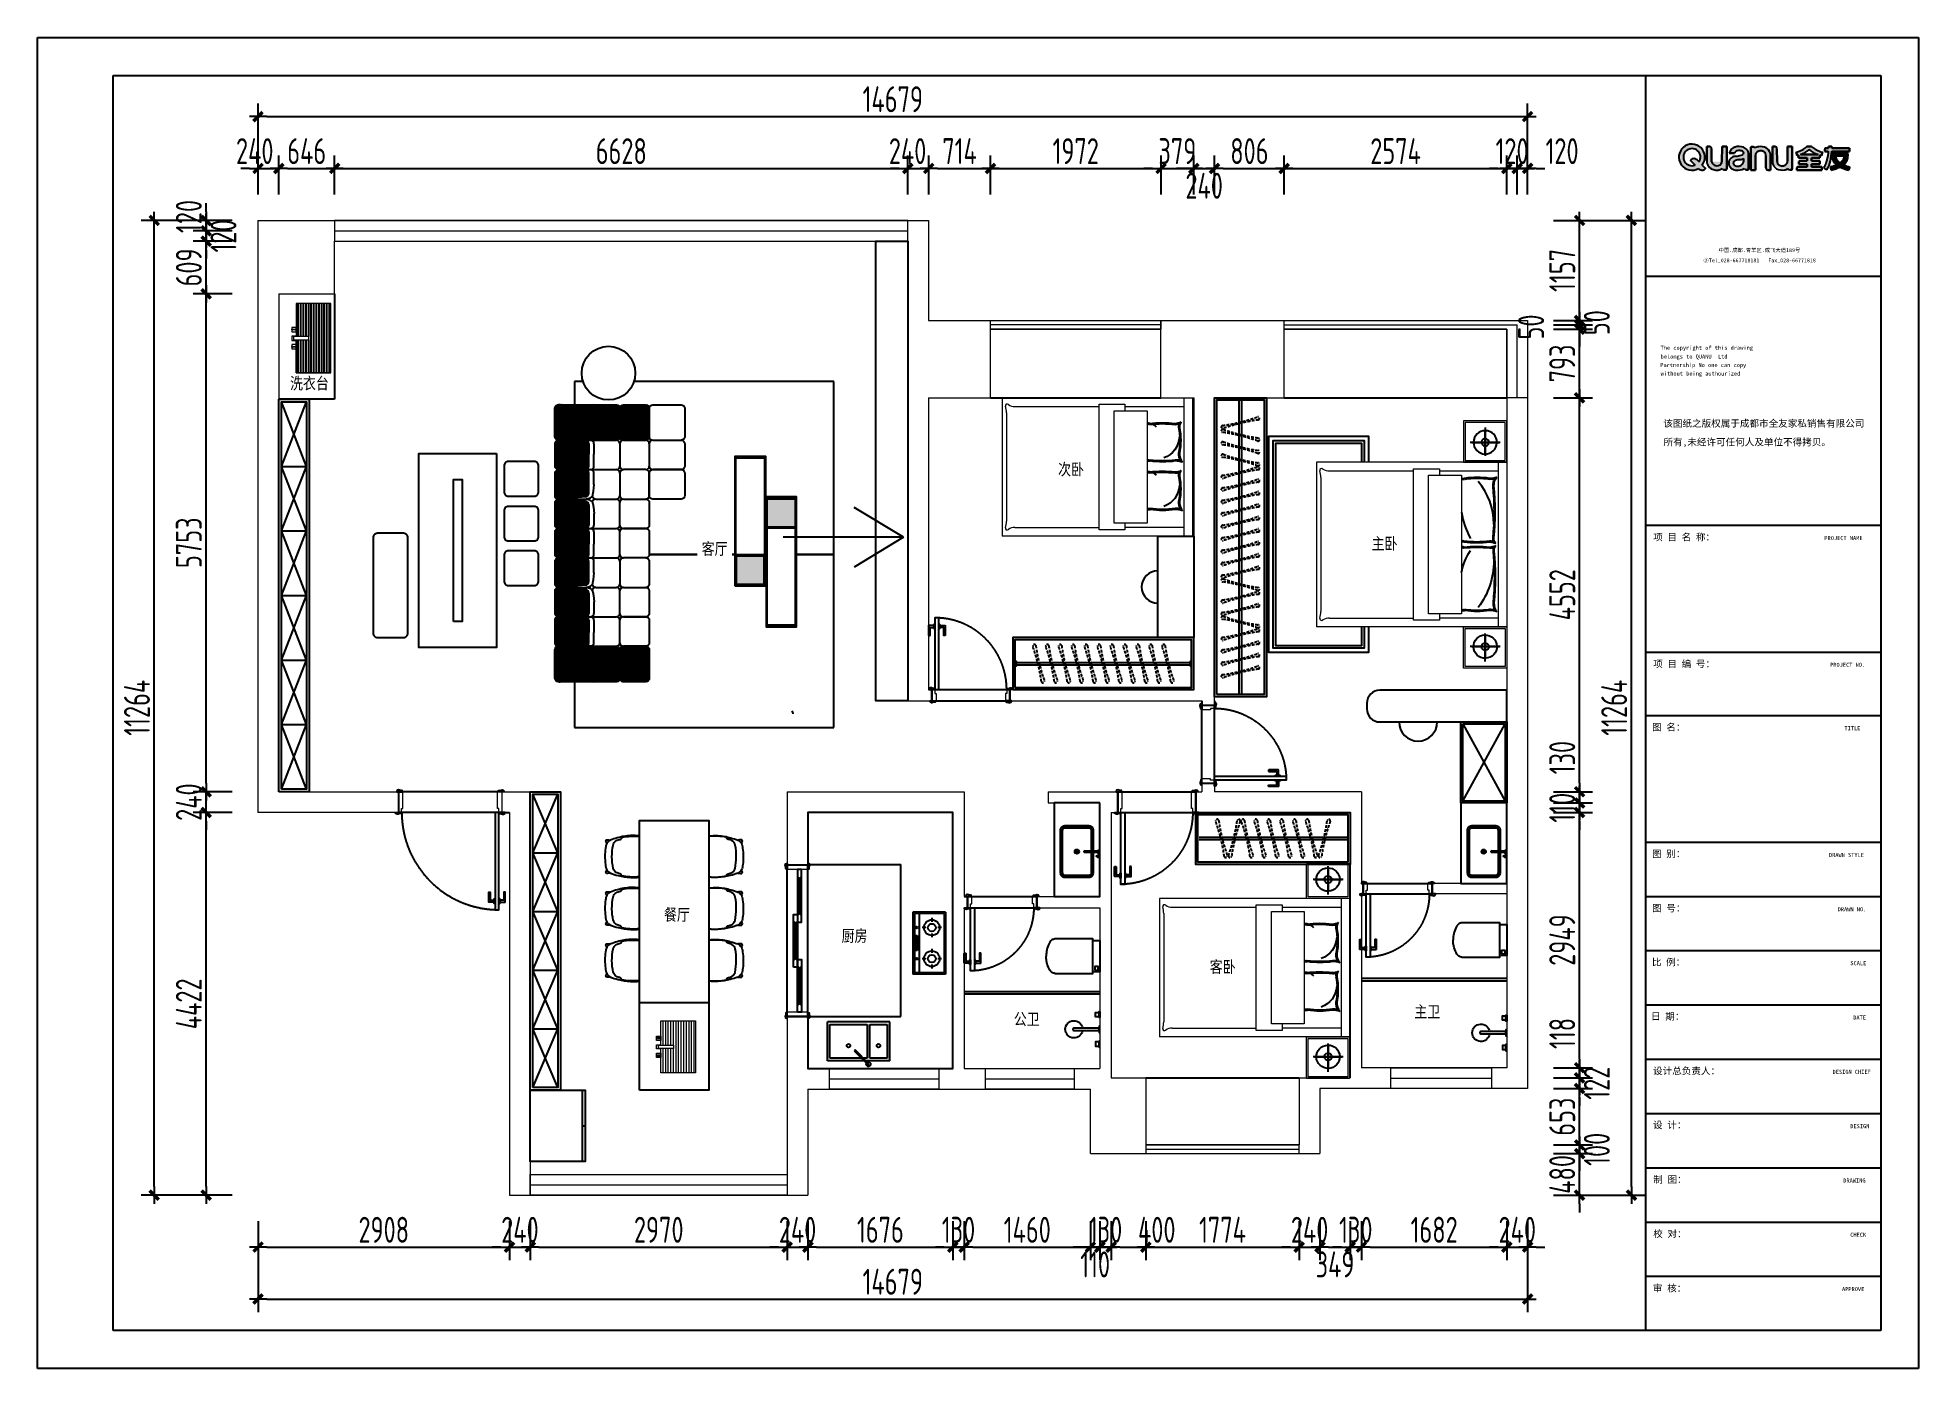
# Model space of a CAD drawing. Header units: millimetres. Extents: x 52288 to 141161, y -25566 to 16480.
# Drawn here: x 119416 to 141161, y 1103 to 16480 of the extents above; entities outside this region: 1.
import ezdxf

# ---------------------------------------------------------------- set-up
doc = ezdxf.new("R2010")
doc.units = ezdxf.units.MM
doc.linetypes.add('HIDDEN', pattern=[9.525, 6.35, -3.175])
doc.layers.get('0').update_dxf_attribs({"color": 255})
for name, color, linetype in [('FF-FURN', 3, 'Continuous'), ('FIXTURE', 2, 'Continuous'), ('FURHATCH', 4, 'Continuous'), ('FURNITURE', 4, 'Continuous'), ('LEAF', 2, 'Continuous'), ('OPENING', 8, 'Continuous'), ('SILL', 8, 'Continuous'), ('YQ_DIM', 3, 'Continuous'), ('原始框架', 255, 'Continuous'), ('图框', 4, 'Continuous')]:
    doc.layers.add(name, color=color, linetype=linetype)
for name, color, linetype, lineweight in [('h活动家具', 1, 'Continuous', 18), ('IA-墙体', 2, 'Continuous', 35), ('QUOTE_DOOR', 2, 'Continuous', 13), ('QUOTE_TEXT', 4, 'Continuous', 13), ('QUOTE_WALL', 255, 'Continuous', 13), ('QUOTE_WINDOW', 60, 'Continuous', 13), ('结构', 7, 'Continuous', 0)]:
    doc.layers.add(name, color=color, linetype=linetype, lineweight=lineweight)
doc.styles.add('!赫思DIM-EN', font='', dxfattribs={"width": 0.8})
doc.styles.add('284384514ae2ef0473f59a89cee2db5f_SimSun', font='', dxfattribs={"height": 160.740256})
doc.styles.add('3516a317683c93ed5777ee6bd594af5a_SimSun', font='', dxfattribs={"height": 160.740256})
doc.styles.add('486eac61bdf323c0d8daa4344637af08_SimSun', font='', dxfattribs={"height": 160.740256})
doc.styles.add('651c6dc0b6f8207d98cf2b8cea532709_SimSun', font='', dxfattribs={"height": 160.740256})
doc.styles.add('868dd16e21e98a0437367827c1d5c75a_SimSun', font='', dxfattribs={"height": 160.740256})
doc.styles.add('aedd14beafe0c8535101916d41719d9f_SimHei', font='simhei.ttf', dxfattribs={"height": 150})
doc.styles.add('c29dd2d964cafe9d8f7dd6c5c8226ba5_SimSun', font='', dxfattribs={"height": 160.740256})
doc.styles.add('c7ae334b32e07ac2cc6275dbd18fe2b9_SimSun', font='', dxfattribs={"height": 160.740256})
doc.styles.add('d58a1c43070b39506eecce2acf595028_SimSun', font='', dxfattribs={"height": 270.04363})
doc.styles.add('e87b1bf8534fb75d08add259cfddff81_SimSun', font='', dxfattribs={"height": 160.740256})
doc.styles.add('YQ_DIM', font='SUPEROS.SHX', dxfattribs={"width": 0.8, "bigfont": 'HZDX.SHX'})
doc.styles.get('!赫思DIM-EN').set_extended_font_data('SimSun')
doc.styles.get('284384514ae2ef0473f59a89cee2db5f_SimSun').set_extended_font_data('SimSun')
doc.styles.get('3516a317683c93ed5777ee6bd594af5a_SimSun').set_extended_font_data('SimSun')
doc.styles.get('486eac61bdf323c0d8daa4344637af08_SimSun').set_extended_font_data('SimSun')
doc.styles.get('651c6dc0b6f8207d98cf2b8cea532709_SimSun').set_extended_font_data('SimSun')
doc.styles.get('868dd16e21e98a0437367827c1d5c75a_SimSun').set_extended_font_data('SimSun')
doc.styles.get('c29dd2d964cafe9d8f7dd6c5c8226ba5_SimSun').set_extended_font_data('SimSun')
doc.styles.get('c7ae334b32e07ac2cc6275dbd18fe2b9_SimSun').set_extended_font_data('SimSun')
doc.styles.get('d58a1c43070b39506eecce2acf595028_SimSun').set_extended_font_data('SimSun')
doc.styles.get('e87b1bf8534fb75d08add259cfddff81_SimSun').set_extended_font_data('SimSun')
doc.dimstyles.new('yq100', dxfattribs={"dimscale": 100, "dimtxt": 3, "dimasz": 1, "dimexe": 1.5, "dimexo": 3, "dimgap": 0.5, "dimtad": 1, "dimdec": 0, "dimdsep": 46, "dimtxsty": 'YQ_DIM', "dimblk": 'YQTICK', "dimcen": 0, "dimclrd": 256, "dimclre": 256, "dimclrt": 7, "dimadec": 1, "dimazin": 2, "dimtfac": 1, "dimtdec": 4, "dimtix": 1, "dimtmove": 2, "dimatfit": 2, "dimfxl": 1, "dimtolj": 1, "dimtzin": 0, "dimarcsym": 0})
pattern_1 = [(135, (72067.498, -337602.854), (-11.227003, -11.227003), [])]
pattern_2 = [(135, (134116.802, -351676.628), (-11.227003, -11.227003), [])]

msp = doc.modelspace()

# ---------------------------------------------------------------- blocks, each defined once
blk = doc.blocks.new('ywsp3')
at = {"lineweight": -3}
blk.add_lwpolyline([(-60, 12), (-60, 0), (0, 0), (0, 14), (-3, 14, -1), (-10, 14, -0.128551), (-31, 19, 0.3547), (-50, 17), (-55, 17, -0.414214), (-60, 12)], format="xyb", dxfattribs=at)
blk = doc.blocks.new('ydhd1')
for points in [[(28, 0), (-28, 0), (-28, 9), (28, 9)], [(15, 9), (-15, 9), (-15, 14), (15, 14)]]:
    blk.add_lwpolyline(points, close=True)
blk.add_lwpolyline([(-11, 14), (-11, 70, -0.414214), (-8, 73), (101, 73, -0.414214), (104, 70), (104, 59, -0.414214), (101, 56), (14, 56, 0.414214), (11, 53), (11, 14)], format="xyb")
blk = doc.blocks.new('yqd_1_800_120_ydhd1_ywsp3_45_0_0_3')
for points in [[(-0.5, 0.075), (-0.45625, 0.075), (-0.45625, 0.01875), (-0.4375, 0.01875), (-0.4375, -0.075), (-0.5, -0.075)], [(0.5, 0.075), (0.45625, 0.075), (0.45625, 0.01875), (0.4375, 0.01875), (0.4375, -0.075), (0.5, -0.075)]]:
    blk.add_lwpolyline(points, close=True)
at = {"layer": 'LEAF'}
blk.add_lwpolyline([(-0.45625, 0.075), (-0.4, 0.075), (-0.4, 0.9875), (-0.45625, 0.9875)], close=True, dxfattribs=at)
at = {"layer": 'OPENING', "linetype": 'HIDDEN', "ltscale": 15}
blk.add_arc((-0.45625, 0.075), 0.9125, 0, 90, dxfattribs=at)
at = {"layer": 'SILL'}
for p, q in [((-0.5, 0.075), (0.5, 0.075)), ((-0.5, -0.075), (0.5, -0.075))]:
    blk.add_line(p, q, dxfattribs=at)
at = {"zscale": 0.00125}
for p, xscale, yscale in [((-0.46875, 0.075), 0.00125, 0.00125), ((0.46875, 0.075), -0.00125, 0.00125), ((-0.45, -0.075), 0.00125, -0.00125), ((0.45, -0.075), -0.00125, -0.00125)]:
    blk.add_blockref('ywsp3', p, dxfattribs=dict(at, xscale=xscale, yscale=yscale))
at = {"layer": 'LEAF', "yscale": 0.00125, "zscale": 0.00125}
for p, xscale, rotation in [((-0.45625, 0.8625), -0.00125, 90.00000000000591), ((-0.4, 0.8625), 0.00125, 270.0000000000178)]:
    blk.add_blockref('ydhd1', p, dxfattribs=dict(at, xscale=xscale, rotation=rotation))
blk = doc.blocks.new('yqd_1_900_240_ydhd1_ywsp3_45_0_0_3')
for points in [[(-0.5, 0.133), (-0.461, 0.133), (-0.461, 0.083), (-0.444, 0.083), (-0.444, -0.133), (-0.5, -0.133)], [(0.5, 0.133), (0.461, 0.133), (0.461, 0.083), (0.444, 0.083), (0.444, -0.133), (0.5, -0.133)]]:
    blk.add_lwpolyline(points, close=True)
at = {"layer": 'LEAF'}
blk.add_lwpolyline([(-0.461, 0.133), (-0.411, 0.133), (-0.411, 1.056), (-0.461, 1.056)], close=True, dxfattribs=at)
at = {"layer": 'OPENING', "linetype": 'HIDDEN', "ltscale": 15}
blk.add_arc((-0.461, 0.133), 0.922, 0, 90, dxfattribs=at)
at = {"layer": 'SILL'}
for p, q in [((-0.5, 0.133), (0.5, 0.133)), ((-0.5, -0.133), (0.5, -0.133))]:
    blk.add_line(p, q, dxfattribs=at)
at = {"zscale": 0.001111111111111}
for p, xscale, yscale in [((-0.472, 0.133), 0.001111111111111, 0.001111111111111), ((0.472, 0.133), -0.001111111111111, 0.001111111111111), ((-0.456, -0.133), 0.001111111111111, -0.001111111111111), ((0.456, -0.133), -0.001111111111111, -0.001111111111111)]:
    blk.add_blockref('ywsp3', p, dxfattribs=dict(at, xscale=xscale, yscale=yscale))
at = {"layer": 'LEAF', "yscale": 0.001111111111111, "zscale": 0.001111111111111}
for p, xscale, rotation in [((-0.461, 0.944), -0.001111111111111, 90.00000000000591), ((-0.411, 0.944), 0.001111111111111, 270.0000000000178)]:
    blk.add_blockref('ydhd1', p, dxfattribs=dict(at, xscale=xscale, rotation=rotation))
blk = doc.blocks.new('yqd_17_1747_240__ywsp3_45_0_0_3')
for points in [[(-0.5, 0.069), (-0.471, 0.069), (-0.471, -0.069), (-0.5, -0.069)], [(0.5, 0.069), (0.471, 0.069), (0.471, -0.069), (0.5, -0.069)]]:
    blk.add_lwpolyline(points, close=True)
at = {"layer": 'LEAF'}
for points in [[(-0.471, 0), (-0.123, 0), (-0.123, 0.026), (-0.471, 0.026)], [(-0.174, -0.026), (0.174, -0.026), (0.174, 0), (-0.174, 0)], [(0.471, 0), (0.123, 0), (0.123, 0.026), (0.471, 0.026)]]:
    blk.add_lwpolyline(points, close=True, dxfattribs=at)
for points in [[(-0.42, 0.026), (-0.42, 0.02), (-0.174, 0.02), (-0.174, 0.026)], [(-0.42, 0), (-0.42, 0.006), (-0.174, 0.006), (-0.174, 0)], [(-0.123, 0), (-0.123, -0.006), (0.123, -0.006), (0.123, 0)], [(0.42, 0.026), (0.42, 0.02), (0.174, 0.02), (0.174, 0.026)], [(0.42, 0), (0.42, 0.006), (0.174, 0.006), (0.174, 0)], [(-0.123, -0.026), (-0.123, -0.02), (0.123, -0.02), (0.123, -0.026)]]:
    blk.add_lwpolyline(points, dxfattribs=at)
at = {"layer": 'SILL'}
for p, q in [((-0.5, 0.069), (0.5, 0.069)), ((-0.5, -0.069), (0.5, -0.069))]:
    blk.add_line(p, q, dxfattribs=at)
at = {"zscale": 0.000572409845449}
for p, xscale, yscale in [((-0.477, 0.069), 0.000572409845449, 0.000572409845449), ((0.477, 0.069), -0.000572409845449, 0.000572409845449), ((-0.477, -0.069), 0.000572409845449, -0.000572409845449), ((0.477, -0.069), -0.000572409845449, -0.000572409845449)]:
    blk.add_blockref('ywsp3', p, dxfattribs=dict(at, xscale=xscale, yscale=yscale))
blk = doc.blocks.new('yqd_1_800_130_ydhd1_ywsp3_45_0_0_3')
for points in [[(-0.5, 0.08125), (-0.45625, 0.08125), (-0.45625, 0.025), (-0.4375, 0.025), (-0.4375, -0.08125), (-0.5, -0.08125)], [(0.5, 0.08125), (0.45625, 0.08125), (0.45625, 0.025), (0.4375, 0.025), (0.4375, -0.08125), (0.5, -0.08125)]]:
    blk.add_lwpolyline(points, close=True)
at = {"layer": 'LEAF'}
blk.add_lwpolyline([(-0.45625, 0.08125), (-0.4, 0.08125), (-0.4, 0.99375), (-0.45625, 0.99375)], close=True, dxfattribs=at)
at = {"layer": 'OPENING', "linetype": 'HIDDEN', "ltscale": 15}
blk.add_arc((-0.45625, 0.08125), 0.9125, 0, 90, dxfattribs=at)
at = {"layer": 'SILL'}
for p, q in [((-0.5, 0.08125), (0.5, 0.08125)), ((-0.5, -0.08125), (0.5, -0.08125))]:
    blk.add_line(p, q, dxfattribs=at)
at = {"zscale": 0.00125}
for p, xscale, yscale in [((-0.46875, 0.08125), 0.00125, 0.00125), ((0.46875, 0.08125), -0.00125, 0.00125), ((-0.45, -0.08125), 0.00125, -0.00125), ((0.45, -0.08125), -0.00125, -0.00125)]:
    blk.add_blockref('ywsp3', p, dxfattribs=dict(at, xscale=xscale, yscale=yscale))
at = {"layer": 'LEAF', "yscale": 0.00125, "zscale": 0.00125}
for p, xscale, rotation in [((-0.45625, 0.86875), -0.00125, 90.00000000000591), ((-0.4, 0.86875), 0.00125, 270.0000000000178)]:
    blk.add_blockref('ydhd1', p, dxfattribs=dict(at, xscale=xscale, rotation=rotation))
blk = doc.blocks.new('yqd_1_900_146_ydhd1_ywsp3_45_0_0_3')
for points in [[(-0.5, 0.081), (-0.461, 0.081), (-0.461, 0.031), (-0.444, 0.031), (-0.444, -0.081), (-0.5, -0.081)], [(0.5, 0.081), (0.461, 0.081), (0.461, 0.031), (0.444, 0.031), (0.444, -0.081), (0.5, -0.081)]]:
    blk.add_lwpolyline(points, close=True)
at = {"layer": 'LEAF'}
blk.add_lwpolyline([(-0.461, 0.081), (-0.411, 0.081), (-0.411, 1.003), (-0.461, 1.003)], close=True, dxfattribs=at)
at = {"layer": 'OPENING', "linetype": 'HIDDEN', "ltscale": 15}
blk.add_arc((-0.461, 0.081), 0.922, 0, 90, dxfattribs=at)
at = {"layer": 'SILL'}
for p, q in [((-0.5, 0.081), (0.5, 0.081)), ((-0.5, -0.081), (0.5, -0.081))]:
    blk.add_line(p, q, dxfattribs=at)
at = {"zscale": 0.001111111111111}
for p, xscale, yscale in [((-0.472, 0.081), 0.001111111111111, 0.001111111111111), ((0.472, 0.081), -0.001111111111111, 0.001111111111111), ((-0.456, -0.081), 0.001111111111111, -0.001111111111111), ((0.456, -0.081), -0.001111111111111, -0.001111111111111)]:
    blk.add_blockref('ywsp3', p, dxfattribs=dict(at, xscale=xscale, yscale=yscale))
at = {"layer": 'LEAF', "yscale": 0.001111111111111, "zscale": 0.001111111111111}
for p, xscale, rotation in [((-0.461, 0.892), -0.001111111111111, 90.00000000000591), ((-0.411, 0.892), 0.001111111111111, 270.0000000000178)]:
    blk.add_blockref('ydhd1', p, dxfattribs=dict(at, xscale=xscale, rotation=rotation))
blk = doc.blocks.new('yqd_1_900_130_ydhd1_ywsp3_45_0_0_3')
for points in [[(-0.5, 0.072), (-0.461, 0.072), (-0.461, 0.022), (-0.444, 0.022), (-0.444, -0.072), (-0.5, -0.072)], [(0.5, 0.072), (0.461, 0.072), (0.461, 0.022), (0.444, 0.022), (0.444, -0.072), (0.5, -0.072)]]:
    blk.add_lwpolyline(points, close=True)
at = {"layer": 'LEAF'}
blk.add_lwpolyline([(-0.461, 0.072), (-0.411, 0.072), (-0.411, 0.994), (-0.461, 0.994)], close=True, dxfattribs=at)
at = {"layer": 'OPENING', "linetype": 'HIDDEN', "ltscale": 15}
blk.add_arc((-0.461, 0.072), 0.922, 0, 90, dxfattribs=at)
at = {"layer": 'SILL'}
for p, q in [((-0.5, 0.072), (0.5, 0.072)), ((-0.5, -0.072), (0.5, -0.072))]:
    blk.add_line(p, q, dxfattribs=at)
at = {"zscale": 0.001111111111111}
for p, xscale, yscale in [((-0.472, 0.072), 0.001111111111111, 0.001111111111111), ((0.472, 0.072), -0.001111111111111, 0.001111111111111), ((-0.456, -0.072), 0.001111111111111, -0.001111111111111), ((0.456, -0.072), -0.001111111111111, -0.001111111111111)]:
    blk.add_blockref('ywsp3', p, dxfattribs=dict(at, xscale=xscale, yscale=yscale))
at = {"layer": 'LEAF', "yscale": 0.001111111111111, "zscale": 0.001111111111111}
for p, xscale, rotation in [((-0.461, 0.883), -0.001111111111111, 90.00000000000591), ((-0.411, 0.883), 0.001111111111111, 270.0000000000178)]:
    blk.add_blockref('ydhd1', p, dxfattribs=dict(at, xscale=xscale, rotation=rotation))
blk = doc.blocks.new('yqd_1_1195_240_ydhd1_ywsp3_45_0_0_3')
for points in [[(-0.5, 0.1), (-0.471, 0.1), (-0.471, 0.063), (-0.458, 0.063), (-0.458, -0.1), (-0.5, -0.1)], [(0.5, 0.1), (0.471, 0.1), (0.471, 0.063), (0.458, 0.063), (0.458, -0.1), (0.5, -0.1)]]:
    blk.add_lwpolyline(points, close=True)
at = {"layer": 'LEAF'}
blk.add_lwpolyline([(-0.471, 0.1), (-0.433, 0.1), (-0.433, 1.042), (-0.471, 1.042)], close=True, dxfattribs=at)
at = {"layer": 'OPENING', "linetype": 'HIDDEN', "ltscale": 15}
blk.add_arc((-0.471, 0.1), 0.941, 0, 90, dxfattribs=at)
at = {"layer": 'SILL'}
for p, q in [((-0.5, 0.1), (0.5, 0.1)), ((-0.5, -0.1), (0.5, -0.1))]:
    blk.add_line(p, q, dxfattribs=at)
at = {"zscale": 0.000836820083682}
for p, xscale, yscale in [((-0.479, 0.1), 0.000836820083682, 0.000836820083682), ((0.479, 0.1), -0.000836820083682, 0.000836820083682), ((-0.467, -0.1), 0.000836820083682, -0.000836820083682), ((0.467, -0.1), -0.000836820083682, -0.000836820083682)]:
    blk.add_blockref('ywsp3', p, dxfattribs=dict(at, xscale=xscale, yscale=yscale))
at = {"layer": 'LEAF', "yscale": 0.000836820083682, "zscale": 0.000836820083682}
for p, xscale, rotation in [((-0.471, 0.958), -0.000836820083682, 90.00000000000591), ((-0.433, 0.958), 0.000836820083682, 270.0000000000178)]:
    blk.add_blockref('ydhd1', p, dxfattribs=dict(at, xscale=xscale, rotation=rotation))
blk = doc.blocks.new('YQTICK')
blk.add_line((-1, 0), (1, 0))
at = {"const_width": 0.4}
blk.add_lwpolyline([(0.53, 0.53), (-0.53, -0.53)], dxfattribs=at)
blk = doc.blocks.new('*D166')
at = {"layer": 'Defpoints', "color": 0, "transparency": 16777216}
for p in [(121964, 3104), (124872, 3104), (124872, 2504)]:
    blk.add_point(p, dxfattribs=at)
at = {"layer": 'YQ_DIM', "lineweight": -2, "transparency": 16777216}
for p, q in [((121964, 2804), (121964, 2354)), ((124872, 2804), (124872, 2354)), ((122064, 2504), (124772, 2504))]:
    blk.add_line(p, q, dxfattribs=at)
at = {"layer": 'YQ_DIM', "lineweight": -2, "transparency": 16777216, "xscale": 100, "yscale": 100, "zscale": 100, "rotation": 180}
blk.add_blockref('YQTICK', (121964, 2504), dxfattribs=at)
at = {"layer": 'YQ_DIM', "lineweight": -2, "transparency": 16777216, "xscale": 100, "yscale": 100, "zscale": 100}
blk.add_blockref('YQTICK', (124872, 2504), dxfattribs=at)
at = {"layer": 'YQ_DIM', "color": 7, "transparency": 16777216, "insert": (123418, 2704), "char_height": 300, "attachment_point": 5, "style": 'YQ_DIM'}
blk.add_mtext('\\A1;2908', dxfattribs=at)
blk = doc.blocks.new('*D167')
at = {"layer": 'Defpoints', "color": 0, "transparency": 16777216}
for p in [(124872, 3104), (125112, 3104), (125112, 2504)]:
    blk.add_point(p, dxfattribs=at)
at = {"layer": 'YQ_DIM', "lineweight": -2, "transparency": 16777216}
for p, q in [((124872, 2804), (124872, 2354)), ((125112, 2804), (125112, 2354)), ((124772, 2504), (124672, 2504)), ((124872, 2504), (125112, 2504)), ((125212, 2504), (125312, 2504))]:
    blk.add_line(p, q, dxfattribs=at)
at = {"layer": 'YQ_DIM', "lineweight": -2, "transparency": 16777216, "xscale": 100, "yscale": 100, "zscale": 100}
blk.add_blockref('YQTICK', (124872, 2504), dxfattribs=at)
at = {"layer": 'YQ_DIM', "lineweight": -2, "transparency": 16777216, "xscale": 100, "yscale": 100, "zscale": 100, "rotation": 180}
blk.add_blockref('YQTICK', (125112, 2504), dxfattribs=at)
at = {"layer": 'YQ_DIM', "color": 7, "transparency": 16777216, "insert": (124992, 2704), "char_height": 300, "attachment_point": 5, "style": 'YQ_DIM'}
blk.add_mtext('\\A1;240', dxfattribs=at)
blk = doc.blocks.new('*D168')
at = {"layer": 'Defpoints', "color": 0, "transparency": 16777216}
for p in [(125112, 3104), (128082, 3104), (128082, 2504)]:
    blk.add_point(p, dxfattribs=at)
at = {"layer": 'YQ_DIM', "lineweight": -2, "transparency": 16777216}
for p, q in [((125112, 2804), (125112, 2354)), ((128082, 2804), (128082, 2354)), ((125212, 2504), (127982, 2504))]:
    blk.add_line(p, q, dxfattribs=at)
at = {"layer": 'YQ_DIM', "lineweight": -2, "transparency": 16777216, "xscale": 100, "yscale": 100, "zscale": 100, "rotation": 180}
blk.add_blockref('YQTICK', (125112, 2504), dxfattribs=at)
at = {"layer": 'YQ_DIM', "lineweight": -2, "transparency": 16777216, "xscale": 100, "yscale": 100, "zscale": 100}
blk.add_blockref('YQTICK', (128082, 2504), dxfattribs=at)
at = {"layer": 'YQ_DIM', "color": 7, "transparency": 16777216, "insert": (126597, 2704), "char_height": 300, "attachment_point": 5, "style": 'YQ_DIM'}
blk.add_mtext('\\A1;2970', dxfattribs=at)
blk = doc.blocks.new('*D169')
at = {"layer": 'Defpoints', "color": 0, "transparency": 16777216}
for p in [(128082, 3104), (128322, 3104), (128322, 2504)]:
    blk.add_point(p, dxfattribs=at)
at = {"layer": 'YQ_DIM', "lineweight": -2, "transparency": 16777216}
for p, q in [((128082, 2804), (128082, 2354)), ((128322, 2804), (128322, 2354)), ((127982, 2504), (127882, 2504)), ((128082, 2504), (128322, 2504)), ((128422, 2504), (128522, 2504))]:
    blk.add_line(p, q, dxfattribs=at)
at = {"layer": 'YQ_DIM', "lineweight": -2, "transparency": 16777216, "xscale": 100, "yscale": 100, "zscale": 100}
blk.add_blockref('YQTICK', (128082, 2504), dxfattribs=at)
at = {"layer": 'YQ_DIM', "lineweight": -2, "transparency": 16777216, "xscale": 100, "yscale": 100, "zscale": 100, "rotation": 180}
blk.add_blockref('YQTICK', (128322, 2504), dxfattribs=at)
at = {"layer": 'YQ_DIM', "color": 7, "transparency": 16777216, "insert": (128202, 2704), "char_height": 300, "attachment_point": 5, "style": 'YQ_DIM'}
blk.add_mtext('\\A1;240', dxfattribs=at)
blk = doc.blocks.new('*D170')
at = {"layer": 'Defpoints', "color": 0, "transparency": 16777216}
for p in [(128322, 3104), (129998, 3104), (129998, 2504)]:
    blk.add_point(p, dxfattribs=at)
at = {"layer": 'YQ_DIM', "lineweight": -2, "transparency": 16777216}
for p, q in [((128322, 2804), (128322, 2354)), ((129998, 2804), (129998, 2354)), ((128422, 2504), (129898, 2504))]:
    blk.add_line(p, q, dxfattribs=at)
at = {"layer": 'YQ_DIM', "lineweight": -2, "transparency": 16777216, "xscale": 100, "yscale": 100, "zscale": 100, "rotation": 180}
blk.add_blockref('YQTICK', (128322, 2504), dxfattribs=at)
at = {"layer": 'YQ_DIM', "lineweight": -2, "transparency": 16777216, "xscale": 100, "yscale": 100, "zscale": 100}
blk.add_blockref('YQTICK', (129998, 2504), dxfattribs=at)
at = {"layer": 'YQ_DIM', "color": 7, "transparency": 16777216, "insert": (129160, 2704), "char_height": 300, "attachment_point": 5, "style": 'YQ_DIM'}
blk.add_mtext('\\A1;1676', dxfattribs=at)
blk = doc.blocks.new('*D171')
at = {"layer": 'Defpoints', "color": 0, "transparency": 16777216}
for p in [(129998, 3104), (130128, 3104), (130128, 2504)]:
    blk.add_point(p, dxfattribs=at)
at = {"layer": 'YQ_DIM', "lineweight": -2, "transparency": 16777216}
for p, q in [((129998, 2804), (129998, 2354)), ((130128, 2804), (130128, 2354)), ((129898, 2504), (129798, 2504)), ((129998, 2504), (130128, 2504)), ((130228, 2504), (130328, 2504))]:
    blk.add_line(p, q, dxfattribs=at)
at = {"layer": 'YQ_DIM', "lineweight": -2, "transparency": 16777216, "xscale": 100, "yscale": 100, "zscale": 100}
blk.add_blockref('YQTICK', (129998, 2504), dxfattribs=at)
at = {"layer": 'YQ_DIM', "lineweight": -2, "transparency": 16777216, "xscale": 100, "yscale": 100, "zscale": 100, "rotation": 180}
blk.add_blockref('YQTICK', (130128, 2504), dxfattribs=at)
at = {"layer": 'YQ_DIM', "color": 7, "transparency": 16777216, "insert": (130063, 2704), "char_height": 300, "attachment_point": 5, "style": 'YQ_DIM'}
blk.add_mtext('\\A1;130', dxfattribs=at)
blk = doc.blocks.new('*D172')
at = {"layer": 'Defpoints', "color": 0, "transparency": 16777216}
for p in [(130128, 3104), (131588, 3104), (131588, 2504)]:
    blk.add_point(p, dxfattribs=at)
at = {"layer": 'YQ_DIM', "lineweight": -2, "transparency": 16777216}
for p, q in [((130128, 2804), (130128, 2354)), ((131588, 2804), (131588, 2354)), ((130228, 2504), (131488, 2504))]:
    blk.add_line(p, q, dxfattribs=at)
at = {"layer": 'YQ_DIM', "lineweight": -2, "transparency": 16777216, "xscale": 100, "yscale": 100, "zscale": 100, "rotation": 180}
blk.add_blockref('YQTICK', (130128, 2504), dxfattribs=at)
at = {"layer": 'YQ_DIM', "lineweight": -2, "transparency": 16777216, "xscale": 100, "yscale": 100, "zscale": 100}
blk.add_blockref('YQTICK', (131588, 2504), dxfattribs=at)
at = {"layer": 'YQ_DIM', "color": 7, "transparency": 16777216, "insert": (130858, 2704), "char_height": 300, "attachment_point": 5, "style": 'YQ_DIM'}
blk.add_mtext('\\A1;1460', dxfattribs=at)
blk = doc.blocks.new('*D173')
at = {"layer": 'Defpoints', "color": 0, "transparency": 16777216}
for p in [(131588, 3104), (131698, 3104), (131698, 2504)]:
    blk.add_point(p, dxfattribs=at)
at = {"layer": 'YQ_DIM', "lineweight": -2, "transparency": 16777216}
for p, q in [((131588, 2804), (131588, 2354)), ((131698, 2804), (131698, 2354)), ((131488, 2504), (131388, 2504)), ((131588, 2504), (131698, 2504)), ((131798, 2504), (131898, 2504))]:
    blk.add_line(p, q, dxfattribs=at)
at = {"layer": 'YQ_DIM', "lineweight": -2, "transparency": 16777216, "xscale": 100, "yscale": 100, "zscale": 100}
blk.add_blockref('YQTICK', (131588, 2504), dxfattribs=at)
at = {"layer": 'YQ_DIM', "lineweight": -2, "transparency": 16777216, "xscale": 100, "yscale": 100, "zscale": 100, "rotation": 180}
blk.add_blockref('YQTICK', (131698, 2504), dxfattribs=at)
at = {"layer": 'YQ_DIM', "color": 7, "transparency": 16777216, "insert": (131643, 2304), "char_height": 300, "attachment_point": 5, "style": 'YQ_DIM'}
blk.add_mtext('\\A1;110', dxfattribs=at)
blk = doc.blocks.new('*D174')
at = {"layer": 'Defpoints', "color": 0, "transparency": 16777216}
for p in [(131698, 3104), (131828, 3104), (131828, 2504)]:
    blk.add_point(p, dxfattribs=at)
at = {"layer": 'YQ_DIM', "lineweight": -2, "transparency": 16777216}
for p, q in [((131698, 2804), (131698, 2354)), ((131828, 2804), (131828, 2354)), ((131598, 2504), (131498, 2504)), ((131698, 2504), (131828, 2504)), ((131928, 2504), (132028, 2504))]:
    blk.add_line(p, q, dxfattribs=at)
at = {"layer": 'YQ_DIM', "lineweight": -2, "transparency": 16777216, "xscale": 100, "yscale": 100, "zscale": 100}
blk.add_blockref('YQTICK', (131698, 2504), dxfattribs=at)
at = {"layer": 'YQ_DIM', "lineweight": -2, "transparency": 16777216, "xscale": 100, "yscale": 100, "zscale": 100, "rotation": 180}
blk.add_blockref('YQTICK', (131828, 2504), dxfattribs=at)
at = {"layer": 'YQ_DIM', "color": 7, "transparency": 16777216, "insert": (131763, 2704), "char_height": 300, "attachment_point": 5, "style": 'YQ_DIM'}
blk.add_mtext('\\A1;130', dxfattribs=at)
blk = doc.blocks.new('*D175')
at = {"layer": 'Defpoints', "color": 0, "transparency": 16777216}
for p in [(131828, 3104), (132228, 3104), (132228, 2504)]:
    blk.add_point(p, dxfattribs=at)
at = {"layer": 'YQ_DIM', "lineweight": -2, "transparency": 16777216}
for p, q in [((131828, 2804), (131828, 2354)), ((132228, 2804), (132228, 2354)), ((131928, 2504), (132128, 2504))]:
    blk.add_line(p, q, dxfattribs=at)
at = {"layer": 'YQ_DIM', "lineweight": -2, "transparency": 16777216, "xscale": 100, "yscale": 100, "zscale": 100, "rotation": 180}
blk.add_blockref('YQTICK', (131828, 2504), dxfattribs=at)
at = {"layer": 'YQ_DIM', "lineweight": -2, "transparency": 16777216, "xscale": 100, "yscale": 100, "zscale": 100}
blk.add_blockref('YQTICK', (132228, 2504), dxfattribs=at)
at = {"layer": 'YQ_DIM', "color": 7, "transparency": 16777216, "insert": (132355, 2704), "char_height": 300, "attachment_point": 5, "style": 'YQ_DIM'}
blk.add_mtext('\\A1;400', dxfattribs=at)
blk = doc.blocks.new('*D176')
at = {"layer": 'Defpoints', "color": 0, "transparency": 16777216}
for p in [(132228, 3104), (134002, 3104), (134002, 2504)]:
    blk.add_point(p, dxfattribs=at)
at = {"layer": 'YQ_DIM', "lineweight": -2, "transparency": 16777216}
for p, q in [((132228, 2804), (132228, 2354)), ((134002, 2804), (134002, 2354)), ((132328, 2504), (133902, 2504))]:
    blk.add_line(p, q, dxfattribs=at)
at = {"layer": 'YQ_DIM', "lineweight": -2, "transparency": 16777216, "xscale": 100, "yscale": 100, "zscale": 100, "rotation": 180}
blk.add_blockref('YQTICK', (132228, 2504), dxfattribs=at)
at = {"layer": 'YQ_DIM', "lineweight": -2, "transparency": 16777216, "xscale": 100, "yscale": 100, "zscale": 100}
blk.add_blockref('YQTICK', (134002, 2504), dxfattribs=at)
at = {"layer": 'YQ_DIM', "color": 7, "transparency": 16777216, "insert": (133115, 2704), "char_height": 300, "attachment_point": 5, "style": 'YQ_DIM'}
blk.add_mtext('\\A1;1774', dxfattribs=at)
blk = doc.blocks.new('*D177')
at = {"layer": 'Defpoints', "color": 0, "transparency": 16777216}
for p in [(134002, 3104), (134242, 3104), (134242, 2504)]:
    blk.add_point(p, dxfattribs=at)
at = {"layer": 'YQ_DIM', "lineweight": -2, "transparency": 16777216}
for p, q in [((134002, 2804), (134002, 2354)), ((134242, 2804), (134242, 2354)), ((133902, 2504), (133802, 2504)), ((134002, 2504), (134242, 2504)), ((134342, 2504), (134442, 2504))]:
    blk.add_line(p, q, dxfattribs=at)
at = {"layer": 'YQ_DIM', "lineweight": -2, "transparency": 16777216, "xscale": 100, "yscale": 100, "zscale": 100}
blk.add_blockref('YQTICK', (134002, 2504), dxfattribs=at)
at = {"layer": 'YQ_DIM', "lineweight": -2, "transparency": 16777216, "xscale": 100, "yscale": 100, "zscale": 100, "rotation": 180}
blk.add_blockref('YQTICK', (134242, 2504), dxfattribs=at)
at = {"layer": 'YQ_DIM', "color": 7, "transparency": 16777216, "insert": (134122, 2704), "char_height": 300, "attachment_point": 5, "style": 'YQ_DIM'}
blk.add_mtext('\\A1;240', dxfattribs=at)
blk = doc.blocks.new('*D178')
at = {"layer": 'Defpoints', "color": 0, "transparency": 16777216}
for p in [(134242, 3104), (134591, 3104), (134591, 2504)]:
    blk.add_point(p, dxfattribs=at)
at = {"layer": 'YQ_DIM', "lineweight": -2, "transparency": 16777216}
for p, q in [((134242, 2804), (134242, 2354)), ((134591, 2804), (134591, 2354)), ((134342, 2504), (134491, 2504))]:
    blk.add_line(p, q, dxfattribs=at)
at = {"layer": 'YQ_DIM', "lineweight": -2, "transparency": 16777216, "xscale": 100, "yscale": 100, "zscale": 100, "rotation": 180}
blk.add_blockref('YQTICK', (134242, 2504), dxfattribs=at)
at = {"layer": 'YQ_DIM', "lineweight": -2, "transparency": 16777216, "xscale": 100, "yscale": 100, "zscale": 100}
blk.add_blockref('YQTICK', (134591, 2504), dxfattribs=at)
at = {"layer": 'YQ_DIM', "color": 7, "transparency": 16777216, "insert": (134416, 2304), "char_height": 300, "attachment_point": 5, "style": 'YQ_DIM'}
blk.add_mtext('\\A1;349', dxfattribs=at)
blk = doc.blocks.new('*D179')
at = {"layer": 'Defpoints', "color": 0, "transparency": 16777216}
for p in [(134591, 3104), (134721, 3104), (134721, 2504)]:
    blk.add_point(p, dxfattribs=at)
at = {"layer": 'YQ_DIM', "lineweight": -2, "transparency": 16777216}
for p, q in [((134591, 2804), (134591, 2354)), ((134721, 2804), (134721, 2354)), ((134491, 2504), (134391, 2504)), ((134591, 2504), (134721, 2504)), ((134821, 2504), (134921, 2504))]:
    blk.add_line(p, q, dxfattribs=at)
at = {"layer": 'YQ_DIM', "lineweight": -2, "transparency": 16777216, "xscale": 100, "yscale": 100, "zscale": 100}
blk.add_blockref('YQTICK', (134591, 2504), dxfattribs=at)
at = {"layer": 'YQ_DIM', "lineweight": -2, "transparency": 16777216, "xscale": 100, "yscale": 100, "zscale": 100, "rotation": 180}
blk.add_blockref('YQTICK', (134721, 2504), dxfattribs=at)
at = {"layer": 'YQ_DIM', "color": 7, "transparency": 16777216, "insert": (134656, 2704), "char_height": 300, "attachment_point": 5, "style": 'YQ_DIM'}
blk.add_mtext('\\A1;130', dxfattribs=at)
blk = doc.blocks.new('*D180')
at = {"layer": 'Defpoints', "color": 0, "transparency": 16777216}
for p in [(134721, 3104), (136403, 3104), (136403, 2504)]:
    blk.add_point(p, dxfattribs=at)
at = {"layer": 'YQ_DIM', "lineweight": -2, "transparency": 16777216}
for p, q in [((134721, 2804), (134721, 2354)), ((136403, 2804), (136403, 2354)), ((134821, 2504), (136303, 2504))]:
    blk.add_line(p, q, dxfattribs=at)
at = {"layer": 'YQ_DIM', "lineweight": -2, "transparency": 16777216, "xscale": 100, "yscale": 100, "zscale": 100, "rotation": 180}
blk.add_blockref('YQTICK', (134721, 2504), dxfattribs=at)
at = {"layer": 'YQ_DIM', "lineweight": -2, "transparency": 16777216, "xscale": 100, "yscale": 100, "zscale": 100}
blk.add_blockref('YQTICK', (136403, 2504), dxfattribs=at)
at = {"layer": 'YQ_DIM', "color": 7, "transparency": 16777216, "insert": (135562, 2704), "char_height": 300, "attachment_point": 5, "style": 'YQ_DIM'}
blk.add_mtext('\\A1;1682', dxfattribs=at)
blk = doc.blocks.new('*D181')
at = {"layer": 'Defpoints', "color": 0, "transparency": 16777216}
for p in [(136403, 3104), (136643, 3104), (136643, 2504)]:
    blk.add_point(p, dxfattribs=at)
at = {"layer": 'YQ_DIM', "lineweight": -2, "transparency": 16777216}
for p, q in [((136403, 2804), (136403, 2354)), ((136643, 2804), (136643, 2354)), ((136303, 2504), (136203, 2504)), ((136403, 2504), (136643, 2504)), ((136743, 2504), (136843, 2504))]:
    blk.add_line(p, q, dxfattribs=at)
at = {"layer": 'YQ_DIM', "lineweight": -2, "transparency": 16777216, "xscale": 100, "yscale": 100, "zscale": 100}
blk.add_blockref('YQTICK', (136403, 2504), dxfattribs=at)
at = {"layer": 'YQ_DIM', "lineweight": -2, "transparency": 16777216, "xscale": 100, "yscale": 100, "zscale": 100, "rotation": 180}
blk.add_blockref('YQTICK', (136643, 2504), dxfattribs=at)
at = {"layer": 'YQ_DIM', "color": 7, "transparency": 16777216, "insert": (136523, 2704), "char_height": 300, "attachment_point": 5, "style": 'YQ_DIM'}
blk.add_mtext('\\A1;240', dxfattribs=at)
blk = doc.blocks.new('*D182')
at = {"layer": 'Defpoints', "color": 0, "transparency": 16777216}
for p in [(121964, 3104), (136643, 3104), (136643, 1904)]:
    blk.add_point(p, dxfattribs=at)
at = {"layer": 'YQ_DIM', "lineweight": -2, "transparency": 16777216}
for p, q in [((121964, 2804), (121964, 1754)), ((136643, 2804), (136643, 1754)), ((122064, 1904), (136543, 1904))]:
    blk.add_line(p, q, dxfattribs=at)
at = {"layer": 'YQ_DIM', "lineweight": -2, "transparency": 16777216, "xscale": 100, "yscale": 100, "zscale": 100, "rotation": 180}
blk.add_blockref('YQTICK', (121964, 1904), dxfattribs=at)
at = {"layer": 'YQ_DIM', "lineweight": -2, "transparency": 16777216, "xscale": 100, "yscale": 100, "zscale": 100}
blk.add_blockref('YQTICK', (136643, 1904), dxfattribs=at)
at = {"layer": 'YQ_DIM', "color": 7, "transparency": 16777216, "insert": (129303, 2104), "char_height": 300, "attachment_point": 5, "style": 'YQ_DIM'}
blk.add_mtext('\\A1;14679', dxfattribs=at)
blk = doc.blocks.new('*D183')
at = {"layer": 'Defpoints', "color": 0, "transparency": 16777216}
for p in [(122204, 14968), (121964, 14368), (122204, 14368)]:
    blk.add_point(p, dxfattribs=at)
at = {"layer": 'YQ_DIM', "lineweight": -2, "transparency": 16777216}
for p, q in [((121964, 14668), (121964, 15118)), ((122204, 14668), (122204, 15118)), ((121864, 14968), (121764, 14968)), ((121964, 14968), (122204, 14968)), ((122304, 14968), (122404, 14968))]:
    blk.add_line(p, q, dxfattribs=at)
at = {"layer": 'YQ_DIM', "lineweight": -2, "transparency": 16777216, "xscale": 100, "yscale": 100, "zscale": 100}
blk.add_blockref('YQTICK', (121964, 14968), dxfattribs=at)
at = {"layer": 'YQ_DIM', "lineweight": -2, "transparency": 16777216, "xscale": 100, "yscale": 100, "zscale": 100, "rotation": 180}
blk.add_blockref('YQTICK', (122204, 14968), dxfattribs=at)
at = {"layer": 'YQ_DIM', "color": 7, "transparency": 16777216, "insert": (121926, 15168), "char_height": 300, "attachment_point": 5, "style": 'YQ_DIM'}
blk.add_mtext('\\A1;240', dxfattribs=at)
blk = doc.blocks.new('*D184')
at = {"layer": 'Defpoints', "color": 0, "transparency": 16777216}
for p in [(122850, 14968), (122204, 14368), (122850, 14368)]:
    blk.add_point(p, dxfattribs=at)
at = {"layer": 'YQ_DIM', "lineweight": -2, "transparency": 16777216}
for p, q in [((122204, 14668), (122204, 15118)), ((122850, 14668), (122850, 15118)), ((122304, 14968), (122750, 14968))]:
    blk.add_line(p, q, dxfattribs=at)
at = {"layer": 'YQ_DIM', "lineweight": -2, "transparency": 16777216, "xscale": 100, "yscale": 100, "zscale": 100, "rotation": 180}
blk.add_blockref('YQTICK', (122204, 14968), dxfattribs=at)
at = {"layer": 'YQ_DIM', "lineweight": -2, "transparency": 16777216, "xscale": 100, "yscale": 100, "zscale": 100}
blk.add_blockref('YQTICK', (122850, 14968), dxfattribs=at)
at = {"layer": 'YQ_DIM', "color": 7, "transparency": 16777216, "insert": (122527, 15168), "char_height": 300, "attachment_point": 5, "style": 'YQ_DIM'}
blk.add_mtext('\\A1;646', dxfattribs=at)
blk = doc.blocks.new('*D185')
at = {"layer": 'Defpoints', "color": 0, "transparency": 16777216}
for p in [(129478, 14968), (122850, 14368), (129478, 14368)]:
    blk.add_point(p, dxfattribs=at)
at = {"layer": 'YQ_DIM', "lineweight": -2, "transparency": 16777216}
for p, q in [((122850, 14668), (122850, 15118)), ((129478, 14668), (129478, 15118)), ((122950, 14968), (129378, 14968))]:
    blk.add_line(p, q, dxfattribs=at)
at = {"layer": 'YQ_DIM', "lineweight": -2, "transparency": 16777216, "xscale": 100, "yscale": 100, "zscale": 100, "rotation": 180}
blk.add_blockref('YQTICK', (122850, 14968), dxfattribs=at)
at = {"layer": 'YQ_DIM', "lineweight": -2, "transparency": 16777216, "xscale": 100, "yscale": 100, "zscale": 100}
blk.add_blockref('YQTICK', (129478, 14968), dxfattribs=at)
at = {"layer": 'YQ_DIM', "color": 7, "transparency": 16777216, "insert": (126164, 15168), "char_height": 300, "attachment_point": 5, "style": 'YQ_DIM'}
blk.add_mtext('\\A1;6628', dxfattribs=at)
blk = doc.blocks.new('*D186')
at = {"layer": 'Defpoints', "color": 0, "transparency": 16777216}
for p in [(129718, 14968), (129478, 14368), (129718, 14368)]:
    blk.add_point(p, dxfattribs=at)
at = {"layer": 'YQ_DIM', "lineweight": -2, "transparency": 16777216}
for p, q in [((129478, 14668), (129478, 15118)), ((129718, 14668), (129718, 15118)), ((129378, 14968), (129278, 14968)), ((129478, 14968), (129718, 14968)), ((129818, 14968), (129918, 14968))]:
    blk.add_line(p, q, dxfattribs=at)
at = {"layer": 'YQ_DIM', "lineweight": -2, "transparency": 16777216, "xscale": 100, "yscale": 100, "zscale": 100}
blk.add_blockref('YQTICK', (129478, 14968), dxfattribs=at)
at = {"layer": 'YQ_DIM', "lineweight": -2, "transparency": 16777216, "xscale": 100, "yscale": 100, "zscale": 100, "rotation": 180}
blk.add_blockref('YQTICK', (129718, 14968), dxfattribs=at)
at = {"layer": 'YQ_DIM', "color": 7, "transparency": 16777216, "insert": (129474, 15168), "char_height": 300, "attachment_point": 5, "style": 'YQ_DIM'}
blk.add_mtext('\\A1;240', dxfattribs=at)
blk = doc.blocks.new('*D187')
at = {"layer": 'Defpoints', "color": 0, "transparency": 16777216}
for p in [(130432, 14968), (129718, 14368), (130432, 14368)]:
    blk.add_point(p, dxfattribs=at)
at = {"layer": 'YQ_DIM', "lineweight": -2, "transparency": 16777216}
for p, q in [((129718, 14668), (129718, 15118)), ((130432, 14668), (130432, 15118)), ((129818, 14968), (130332, 14968))]:
    blk.add_line(p, q, dxfattribs=at)
at = {"layer": 'YQ_DIM', "lineweight": -2, "transparency": 16777216, "xscale": 100, "yscale": 100, "zscale": 100, "rotation": 180}
blk.add_blockref('YQTICK', (129718, 14968), dxfattribs=at)
at = {"layer": 'YQ_DIM', "lineweight": -2, "transparency": 16777216, "xscale": 100, "yscale": 100, "zscale": 100}
blk.add_blockref('YQTICK', (130432, 14968), dxfattribs=at)
at = {"layer": 'YQ_DIM', "color": 7, "transparency": 16777216, "insert": (130075, 15168), "char_height": 300, "attachment_point": 5, "style": 'YQ_DIM'}
blk.add_mtext('\\A1;714', dxfattribs=at)
blk = doc.blocks.new('*D188')
at = {"layer": 'Defpoints', "color": 0, "transparency": 16777216}
for p in [(132404, 14968), (130432, 14368), (132404, 14368)]:
    blk.add_point(p, dxfattribs=at)
at = {"layer": 'YQ_DIM', "lineweight": -2, "transparency": 16777216}
for p, q in [((130432, 14668), (130432, 15118)), ((132404, 14668), (132404, 15118)), ((130532, 14968), (132304, 14968))]:
    blk.add_line(p, q, dxfattribs=at)
at = {"layer": 'YQ_DIM', "lineweight": -2, "transparency": 16777216, "xscale": 100, "yscale": 100, "zscale": 100, "rotation": 180}
blk.add_blockref('YQTICK', (130432, 14968), dxfattribs=at)
at = {"layer": 'YQ_DIM', "lineweight": -2, "transparency": 16777216, "xscale": 100, "yscale": 100, "zscale": 100}
blk.add_blockref('YQTICK', (132404, 14968), dxfattribs=at)
at = {"layer": 'YQ_DIM', "color": 7, "transparency": 16777216, "insert": (131418, 15168), "char_height": 300, "attachment_point": 5, "style": 'YQ_DIM'}
blk.add_mtext('\\A1;1972', dxfattribs=at)
blk = doc.blocks.new('*D189')
at = {"layer": 'Defpoints', "color": 0, "transparency": 16777216}
for p in [(132783, 14968), (132404, 14368), (132783, 14368)]:
    blk.add_point(p, dxfattribs=at)
at = {"layer": 'YQ_DIM', "lineweight": -2, "transparency": 16777216}
for p, q in [((132404, 14668), (132404, 15118)), ((132783, 14668), (132783, 15118)), ((132304, 14968), (132204, 14968)), ((132404, 14968), (132783, 14968)), ((132883, 14968), (132983, 14968))]:
    blk.add_line(p, q, dxfattribs=at)
at = {"layer": 'YQ_DIM', "lineweight": -2, "transparency": 16777216, "xscale": 100, "yscale": 100, "zscale": 100}
blk.add_blockref('YQTICK', (132404, 14968), dxfattribs=at)
at = {"layer": 'YQ_DIM', "lineweight": -2, "transparency": 16777216, "xscale": 100, "yscale": 100, "zscale": 100, "rotation": 180}
blk.add_blockref('YQTICK', (132783, 14968), dxfattribs=at)
at = {"layer": 'YQ_DIM', "color": 7, "transparency": 16777216, "insert": (132593, 15168), "char_height": 300, "attachment_point": 5, "style": 'YQ_DIM'}
blk.add_mtext('\\A1;379', dxfattribs=at)
blk = doc.blocks.new('*D190')
at = {"layer": 'Defpoints', "color": 0, "transparency": 16777216}
for p in [(133023, 14968), (132783, 14368), (133023, 14368)]:
    blk.add_point(p, dxfattribs=at)
at = {"layer": 'YQ_DIM', "lineweight": -2, "transparency": 16777216}
for p, q in [((132783, 14668), (132783, 15118)), ((133023, 14668), (133023, 15118)), ((132683, 14968), (132583, 14968)), ((132783, 14968), (133023, 14968)), ((133123, 14968), (133223, 14968))]:
    blk.add_line(p, q, dxfattribs=at)
at = {"layer": 'YQ_DIM', "lineweight": -2, "transparency": 16777216, "xscale": 100, "yscale": 100, "zscale": 100}
blk.add_blockref('YQTICK', (132783, 14968), dxfattribs=at)
at = {"layer": 'YQ_DIM', "lineweight": -2, "transparency": 16777216, "xscale": 100, "yscale": 100, "zscale": 100, "rotation": 180}
blk.add_blockref('YQTICK', (133023, 14968), dxfattribs=at)
at = {"layer": 'YQ_DIM', "color": 7, "transparency": 16777216, "insert": (132903, 14768), "char_height": 300, "attachment_point": 5, "style": 'YQ_DIM'}
blk.add_mtext('\\A1;240', dxfattribs=at)
blk = doc.blocks.new('*D191')
at = {"layer": 'Defpoints', "color": 0, "transparency": 16777216}
for p in [(133829, 14968), (133023, 14368), (133829, 14368)]:
    blk.add_point(p, dxfattribs=at)
at = {"layer": 'YQ_DIM', "lineweight": -2, "transparency": 16777216}
for p, q in [((133023, 14668), (133023, 15118)), ((133829, 14668), (133829, 15118)), ((133123, 14968), (133729, 14968))]:
    blk.add_line(p, q, dxfattribs=at)
at = {"layer": 'YQ_DIM', "lineweight": -2, "transparency": 16777216, "xscale": 100, "yscale": 100, "zscale": 100, "rotation": 180}
blk.add_blockref('YQTICK', (133023, 14968), dxfattribs=at)
at = {"layer": 'YQ_DIM', "lineweight": -2, "transparency": 16777216, "xscale": 100, "yscale": 100, "zscale": 100}
blk.add_blockref('YQTICK', (133829, 14968), dxfattribs=at)
at = {"layer": 'YQ_DIM', "color": 7, "transparency": 16777216, "insert": (133426, 15168), "char_height": 300, "attachment_point": 5, "style": 'YQ_DIM'}
blk.add_mtext('\\A1;806', dxfattribs=at)
blk = doc.blocks.new('*D192')
at = {"layer": 'Defpoints', "color": 0, "transparency": 16777216}
for p in [(136403, 14968), (133829, 14368), (136403, 14368)]:
    blk.add_point(p, dxfattribs=at)
at = {"layer": 'YQ_DIM', "lineweight": -2, "transparency": 16777216}
for p, q in [((133829, 14668), (133829, 15118)), ((136403, 14668), (136403, 15118)), ((133929, 14968), (136303, 14968))]:
    blk.add_line(p, q, dxfattribs=at)
at = {"layer": 'YQ_DIM', "lineweight": -2, "transparency": 16777216, "xscale": 100, "yscale": 100, "zscale": 100, "rotation": 180}
blk.add_blockref('YQTICK', (133829, 14968), dxfattribs=at)
at = {"layer": 'YQ_DIM', "lineweight": -2, "transparency": 16777216, "xscale": 100, "yscale": 100, "zscale": 100}
blk.add_blockref('YQTICK', (136403, 14968), dxfattribs=at)
at = {"layer": 'YQ_DIM', "color": 7, "transparency": 16777216, "insert": (135116, 15168), "char_height": 300, "attachment_point": 5, "style": 'YQ_DIM'}
blk.add_mtext('\\A1;2574', dxfattribs=at)
blk = doc.blocks.new('*D193')
at = {"layer": 'Defpoints', "color": 0, "transparency": 16777216}
for p in [(136523, 14968), (136403, 14368), (136523, 14368)]:
    blk.add_point(p, dxfattribs=at)
at = {"layer": 'YQ_DIM', "lineweight": -2, "transparency": 16777216}
for p, q in [((136403, 14668), (136403, 15118)), ((136523, 14668), (136523, 15118)), ((136303, 14968), (136203, 14968)), ((136403, 14968), (136523, 14968)), ((136623, 14968), (136723, 14968))]:
    blk.add_line(p, q, dxfattribs=at)
at = {"layer": 'YQ_DIM', "lineweight": -2, "transparency": 16777216, "xscale": 100, "yscale": 100, "zscale": 100}
blk.add_blockref('YQTICK', (136403, 14968), dxfattribs=at)
at = {"layer": 'YQ_DIM', "lineweight": -2, "transparency": 16777216, "xscale": 100, "yscale": 100, "zscale": 100, "rotation": 180}
blk.add_blockref('YQTICK', (136523, 14968), dxfattribs=at)
at = {"layer": 'YQ_DIM', "color": 7, "transparency": 16777216, "insert": (136463, 15168), "char_height": 300, "attachment_point": 5, "style": 'YQ_DIM'}
blk.add_mtext('\\A1;120', dxfattribs=at)
blk = doc.blocks.new('*D194')
at = {"layer": 'Defpoints', "color": 0, "transparency": 16777216}
for p in [(136643, 14968), (136523, 14368), (136643, 14368)]:
    blk.add_point(p, dxfattribs=at)
at = {"layer": 'YQ_DIM', "lineweight": -2, "transparency": 16777216}
for p, q in [((136523, 14668), (136523, 15118)), ((136643, 14668), (136643, 15118)), ((136423, 14968), (136323, 14968)), ((136523, 14968), (136643, 14968)), ((136743, 14968), (136843, 14968))]:
    blk.add_line(p, q, dxfattribs=at)
at = {"layer": 'YQ_DIM', "lineweight": -2, "transparency": 16777216, "xscale": 100, "yscale": 100, "zscale": 100}
blk.add_blockref('YQTICK', (136523, 14968), dxfattribs=at)
at = {"layer": 'YQ_DIM', "lineweight": -2, "transparency": 16777216, "xscale": 100, "yscale": 100, "zscale": 100, "rotation": 180}
blk.add_blockref('YQTICK', (136643, 14968), dxfattribs=at)
at = {"layer": 'YQ_DIM', "color": 7, "transparency": 16777216, "insert": (137041, 15168), "char_height": 300, "attachment_point": 5, "style": 'YQ_DIM'}
blk.add_mtext('\\A1;120', dxfattribs=at)
blk = doc.blocks.new('*D195')
at = {"layer": 'Defpoints', "color": 0, "transparency": 16777216}
for p in [(136643, 15568), (121964, 14368), (136643, 14368)]:
    blk.add_point(p, dxfattribs=at)
at = {"layer": 'YQ_DIM', "lineweight": -2, "transparency": 16777216}
for p, q in [((121964, 14668), (121964, 15718)), ((136643, 14668), (136643, 15718)), ((122064, 15568), (136543, 15568))]:
    blk.add_line(p, q, dxfattribs=at)
at = {"layer": 'YQ_DIM', "lineweight": -2, "transparency": 16777216, "xscale": 100, "yscale": 100, "zscale": 100, "rotation": 180}
blk.add_blockref('YQTICK', (121964, 15568), dxfattribs=at)
at = {"layer": 'YQ_DIM', "lineweight": -2, "transparency": 16777216, "xscale": 100, "yscale": 100, "zscale": 100}
blk.add_blockref('YQTICK', (136643, 15568), dxfattribs=at)
at = {"layer": 'YQ_DIM', "color": 7, "transparency": 16777216, "insert": (129303, 15768), "char_height": 300, "attachment_point": 5, "style": 'YQ_DIM'}
blk.add_mtext('\\A1;14679', dxfattribs=at)
blk = doc.blocks.new('*D196')
at = {"layer": 'Defpoints', "color": 0, "transparency": 16777216}
for p in [(121364, 7526), (121964, 7526), (121964, 3104)]:
    blk.add_point(p, dxfattribs=at)
at = {"layer": 'YQ_DIM', "lineweight": -2, "transparency": 16777216}
for p, q in [((121664, 7526), (121214, 7526)), ((121364, 3204), (121364, 7426)), ((121664, 3104), (121214, 3104))]:
    blk.add_line(p, q, dxfattribs=at)
at = {"layer": 'YQ_DIM', "lineweight": -2, "transparency": 16777216, "xscale": 100, "yscale": 100, "zscale": 100}
for p, rotation in [((121364, 7526), 90), ((121364, 3104), 270)]:
    blk.add_blockref('YQTICK', p, dxfattribs=dict(at, rotation=rotation))
at = {"layer": 'YQ_DIM', "color": 7, "transparency": 16777216, "insert": (121164, 5315), "char_height": 300, "attachment_point": 5, "rotation": 90, "style": 'YQ_DIM'}
blk.add_mtext('\\A1;4422', dxfattribs=at)
blk = doc.blocks.new('*D197')
at = {"layer": 'Defpoints', "color": 0, "transparency": 16777216}
for p in [(121364, 7766), (121964, 7766), (121964, 7526)]:
    blk.add_point(p, dxfattribs=at)
at = {"layer": 'YQ_DIM', "lineweight": -2, "transparency": 16777216}
for p, q in [((121364, 7866), (121364, 7966)), ((121664, 7766), (121214, 7766)), ((121364, 7526), (121364, 7766)), ((121664, 7526), (121214, 7526)), ((121364, 7426), (121364, 7326))]:
    blk.add_line(p, q, dxfattribs=at)
at = {"layer": 'YQ_DIM', "lineweight": -2, "transparency": 16777216, "xscale": 100, "yscale": 100, "zscale": 100}
for p, rotation in [((121364, 7766), 270), ((121364, 7526), 90)]:
    blk.add_blockref('YQTICK', p, dxfattribs=dict(at, rotation=rotation))
at = {"layer": 'YQ_DIM', "color": 7, "transparency": 16777216, "insert": (121164, 7646), "char_height": 300, "attachment_point": 5, "rotation": 90, "style": 'YQ_DIM'}
blk.add_mtext('\\A1;240', dxfattribs=at)
blk = doc.blocks.new('*D198')
at = {"layer": 'Defpoints', "color": 0, "transparency": 16777216}
for p in [(121364, 13519), (121964, 13519), (121964, 7766)]:
    blk.add_point(p, dxfattribs=at)
at = {"layer": 'YQ_DIM', "lineweight": -2, "transparency": 16777216}
for p, q in [((121664, 13519), (121214, 13519)), ((121364, 7866), (121364, 13419)), ((121664, 7766), (121214, 7766))]:
    blk.add_line(p, q, dxfattribs=at)
at = {"layer": 'YQ_DIM', "lineweight": -2, "transparency": 16777216, "xscale": 100, "yscale": 100, "zscale": 100}
for p, rotation in [((121364, 13519), 90), ((121364, 7766), 270)]:
    blk.add_blockref('YQTICK', p, dxfattribs=dict(at, rotation=rotation))
at = {"layer": 'YQ_DIM', "color": 7, "transparency": 16777216, "insert": (121164, 10643), "char_height": 300, "attachment_point": 5, "rotation": 90, "style": 'YQ_DIM'}
blk.add_mtext('\\A1;5753', dxfattribs=at)
blk = doc.blocks.new('*D199')
at = {"layer": 'Defpoints', "color": 0, "transparency": 16777216}
for p in [(121364, 14128), (121964, 14128), (121964, 13519)]:
    blk.add_point(p, dxfattribs=at)
at = {"layer": 'YQ_DIM', "lineweight": -2, "transparency": 16777216}
for p, q in [((121664, 14128), (121214, 14128)), ((121364, 13619), (121364, 14028)), ((121664, 13519), (121214, 13519))]:
    blk.add_line(p, q, dxfattribs=at)
at = {"layer": 'YQ_DIM', "lineweight": -2, "transparency": 16777216, "xscale": 100, "yscale": 100, "zscale": 100}
for p, rotation in [((121364, 14128), 90), ((121364, 13519), 270)]:
    blk.add_blockref('YQTICK', p, dxfattribs=dict(at, rotation=rotation))
at = {"layer": 'YQ_DIM', "color": 7, "transparency": 16777216, "insert": (121164, 13824), "char_height": 300, "attachment_point": 5, "rotation": 90, "style": 'YQ_DIM'}
blk.add_mtext('\\A1;609', dxfattribs=at)
blk = doc.blocks.new('*D200')
at = {"layer": 'Defpoints', "color": 0, "transparency": 16777216}
for p in [(121364, 14248), (121964, 14248), (121964, 14128)]:
    blk.add_point(p, dxfattribs=at)
at = {"layer": 'YQ_DIM', "lineweight": -2, "transparency": 16777216}
for p, q in [((121364, 14348), (121364, 14448)), ((121664, 14248), (121214, 14248)), ((121364, 14128), (121364, 14248)), ((121664, 14128), (121214, 14128)), ((121364, 14028), (121364, 13928))]:
    blk.add_line(p, q, dxfattribs=at)
at = {"layer": 'YQ_DIM', "lineweight": -2, "transparency": 16777216, "xscale": 100, "yscale": 100, "zscale": 100}
for p, rotation in [((121364, 14248), 270), ((121364, 14128), 90)]:
    blk.add_blockref('YQTICK', p, dxfattribs=dict(at, rotation=rotation))
at = {"layer": 'YQ_DIM', "color": 7, "transparency": 16777216, "insert": (121564, 14188), "char_height": 300, "attachment_point": 5, "rotation": 90, "style": 'YQ_DIM'}
blk.add_mtext('\\A1;120', dxfattribs=at)
blk = doc.blocks.new('*D201')
at = {"layer": 'Defpoints', "color": 0, "transparency": 16777216}
for p in [(121364, 14368), (121964, 14368), (121964, 14248)]:
    blk.add_point(p, dxfattribs=at)
at = {"layer": 'YQ_DIM', "lineweight": -2, "transparency": 16777216}
for p, q in [((121664, 14368), (121214, 14368)), ((121364, 14468), (121364, 14568)), ((121364, 14248), (121364, 14368)), ((121664, 14248), (121214, 14248)), ((121364, 14148), (121364, 14048))]:
    blk.add_line(p, q, dxfattribs=at)
at = {"layer": 'YQ_DIM', "lineweight": -2, "transparency": 16777216, "xscale": 100, "yscale": 100, "zscale": 100}
for p, rotation in [((121364, 14368), 270), ((121364, 14248), 90)]:
    blk.add_blockref('YQTICK', p, dxfattribs=dict(at, rotation=rotation))
at = {"layer": 'YQ_DIM', "color": 7, "transparency": 16777216, "insert": (121164, 14413), "char_height": 300, "attachment_point": 5, "rotation": 90, "style": 'YQ_DIM'}
blk.add_mtext('\\A1;120', dxfattribs=at)
blk = doc.blocks.new('*D202')
at = {"layer": 'Defpoints', "color": 0, "transparency": 16777216}
for p in [(120764, 14368), (121964, 14368), (121964, 3104)]:
    blk.add_point(p, dxfattribs=at)
at = {"layer": 'YQ_DIM', "lineweight": -2, "transparency": 16777216}
for p, q in [((121664, 14368), (120614, 14368)), ((120764, 3204), (120764, 14268)), ((121664, 3104), (120614, 3104))]:
    blk.add_line(p, q, dxfattribs=at)
at = {"layer": 'YQ_DIM', "lineweight": -2, "transparency": 16777216, "xscale": 100, "yscale": 100, "zscale": 100}
for p, rotation in [((120764, 14368), 90), ((120764, 3104), 270)]:
    blk.add_blockref('YQTICK', p, dxfattribs=dict(at, rotation=rotation))
at = {"layer": 'YQ_DIM', "color": 7, "transparency": 16777216, "insert": (120564, 8736), "char_height": 300, "attachment_point": 5, "rotation": 90, "style": 'YQ_DIM'}
blk.add_mtext('\\A1;11264', dxfattribs=at)
blk = doc.blocks.new('*D203')
at = {"layer": 'Defpoints', "color": 0, "transparency": 16777216}
for p in [(136643, 3584), (137243, 3584), (136643, 3104)]:
    blk.add_point(p, dxfattribs=at)
at = {"layer": 'YQ_DIM', "lineweight": -2, "transparency": 16777216}
for p, q in [((137243, 3684), (137243, 3784)), ((136943, 3584), (137393, 3584)), ((137243, 3104), (137243, 3584)), ((136943, 3104), (137393, 3104)), ((137243, 3004), (137243, 2904))]:
    blk.add_line(p, q, dxfattribs=at)
at = {"layer": 'YQ_DIM', "lineweight": -2, "transparency": 16777216, "xscale": 100, "yscale": 100, "zscale": 100}
for p, rotation in [((137243, 3584), 270), ((137243, 3104), 90)]:
    blk.add_blockref('YQTICK', p, dxfattribs=dict(at, rotation=rotation))
at = {"layer": 'YQ_DIM', "color": 7, "transparency": 16777216, "insert": (137043, 3344), "char_height": 300, "attachment_point": 5, "rotation": 90, "style": 'YQ_DIM'}
blk.add_mtext('\\A1;480', dxfattribs=at)
blk = doc.blocks.new('*D204')
at = {"layer": 'Defpoints', "color": 0, "transparency": 16777216}
for p in [(136643, 3684), (136643, 3584), (137243, 3684)]:
    blk.add_point(p, dxfattribs=at)
at = {"layer": 'YQ_DIM', "lineweight": -2, "transparency": 16777216}
for p, q in [((137243, 3784), (137243, 3884)), ((136943, 3684), (137393, 3684)), ((136943, 3584), (137393, 3584)), ((137243, 3584), (137243, 3684)), ((137243, 3484), (137243, 3384))]:
    blk.add_line(p, q, dxfattribs=at)
at = {"layer": 'YQ_DIM', "lineweight": -2, "transparency": 16777216, "xscale": 100, "yscale": 100, "zscale": 100}
for p, rotation in [((137243, 3684), 270), ((137243, 3584), 90)]:
    blk.add_blockref('YQTICK', p, dxfattribs=dict(at, rotation=rotation))
at = {"layer": 'YQ_DIM', "color": 7, "transparency": 16777216, "insert": (137443, 3634), "char_height": 300, "attachment_point": 5, "rotation": 90, "style": 'YQ_DIM'}
blk.add_mtext('\\A1;100', dxfattribs=at)
blk = doc.blocks.new('*D205')
at = {"layer": 'Defpoints', "color": 0, "transparency": 16777216}
for p in [(136643, 4337), (137243, 4337), (136643, 3684)]:
    blk.add_point(p, dxfattribs=at)
at = {"layer": 'YQ_DIM', "lineweight": -2, "transparency": 16777216}
for p, q in [((136943, 4337), (137393, 4337)), ((137243, 3784), (137243, 4237)), ((136943, 3684), (137393, 3684))]:
    blk.add_line(p, q, dxfattribs=at)
at = {"layer": 'YQ_DIM', "lineweight": -2, "transparency": 16777216, "xscale": 100, "yscale": 100, "zscale": 100}
for p, rotation in [((137243, 4337), 90), ((137243, 3684), 270)]:
    blk.add_blockref('YQTICK', p, dxfattribs=dict(at, rotation=rotation))
at = {"layer": 'YQ_DIM', "color": 7, "transparency": 16777216, "insert": (137043, 4011), "char_height": 300, "attachment_point": 5, "rotation": 90, "style": 'YQ_DIM'}
blk.add_mtext('\\A1;653', dxfattribs=at)
blk = doc.blocks.new('*D206')
at = {"layer": 'Defpoints', "color": 0, "transparency": 16777216}
for p in [(136643, 4459), (137243, 4459), (136643, 4337)]:
    blk.add_point(p, dxfattribs=at)
at = {"layer": 'YQ_DIM', "lineweight": -2, "transparency": 16777216}
for p, q in [((137243, 4559), (137243, 4659)), ((136943, 4459), (137393, 4459)), ((137243, 4337), (137243, 4459)), ((136943, 4337), (137393, 4337)), ((137243, 4237), (137243, 4137))]:
    blk.add_line(p, q, dxfattribs=at)
at = {"layer": 'YQ_DIM', "lineweight": -2, "transparency": 16777216, "xscale": 100, "yscale": 100, "zscale": 100}
for p, rotation in [((137243, 4459), 270), ((137243, 4337), 90)]:
    blk.add_blockref('YQTICK', p, dxfattribs=dict(at, rotation=rotation))
at = {"layer": 'YQ_DIM', "color": 7, "transparency": 16777216, "insert": (137443, 4398), "char_height": 300, "attachment_point": 5, "rotation": 90, "style": 'YQ_DIM'}
blk.add_mtext('\\A1;122', dxfattribs=at)
blk = doc.blocks.new('*D207')
at = {"layer": 'Defpoints', "color": 0, "transparency": 16777216}
for p in [(136643, 4577), (137243, 4577), (136643, 4459)]:
    blk.add_point(p, dxfattribs=at)
at = {"layer": 'YQ_DIM', "lineweight": -2, "transparency": 16777216}
for p, q in [((136943, 4577), (137393, 4577)), ((137243, 4677), (137243, 4777)), ((137243, 4459), (137243, 4577)), ((136943, 4459), (137393, 4459)), ((137243, 4359), (137243, 4259))]:
    blk.add_line(p, q, dxfattribs=at)
at = {"layer": 'YQ_DIM', "lineweight": -2, "transparency": 16777216, "xscale": 100, "yscale": 100, "zscale": 100}
for p, rotation in [((137243, 4577), 270), ((137243, 4459), 90)]:
    blk.add_blockref('YQTICK', p, dxfattribs=dict(at, rotation=rotation))
at = {"layer": 'YQ_DIM', "color": 7, "transparency": 16777216, "insert": (137043, 4973), "char_height": 300, "attachment_point": 5, "rotation": 90, "style": 'YQ_DIM'}
blk.add_mtext('\\A1;118', dxfattribs=at)
blk = doc.blocks.new('*D208')
at = {"layer": 'Defpoints', "color": 0, "transparency": 16777216}
for p in [(136643, 7526), (137243, 7526), (136643, 4577)]:
    blk.add_point(p, dxfattribs=at)
at = {"layer": 'YQ_DIM', "lineweight": -2, "transparency": 16777216}
for p, q in [((136943, 7526), (137393, 7526)), ((137243, 4677), (137243, 7426)), ((136943, 4577), (137393, 4577))]:
    blk.add_line(p, q, dxfattribs=at)
at = {"layer": 'YQ_DIM', "lineweight": -2, "transparency": 16777216, "xscale": 100, "yscale": 100, "zscale": 100}
for p, rotation in [((137243, 7526), 90), ((137243, 4577), 270)]:
    blk.add_blockref('YQTICK', p, dxfattribs=dict(at, rotation=rotation))
at = {"layer": 'YQ_DIM', "color": 7, "transparency": 16777216, "insert": (137043, 6052), "char_height": 300, "attachment_point": 5, "rotation": 90, "style": 'YQ_DIM'}
blk.add_mtext('\\A1;2949', dxfattribs=at)
blk = doc.blocks.new('*D209')
at = {"layer": 'Defpoints', "color": 0, "transparency": 16777216}
for p in [(136643, 7636), (137243, 7636), (136643, 7526)]:
    blk.add_point(p, dxfattribs=at)
at = {"layer": 'YQ_DIM', "lineweight": -2, "transparency": 16777216}
for p, q in [((137243, 7736), (137243, 7836)), ((136943, 7636), (137393, 7636)), ((137243, 7526), (137243, 7636)), ((136943, 7526), (137393, 7526)), ((137243, 7426), (137243, 7326))]:
    blk.add_line(p, q, dxfattribs=at)
at = {"layer": 'YQ_DIM', "lineweight": -2, "transparency": 16777216, "xscale": 100, "yscale": 100, "zscale": 100}
for p, rotation in [((137243, 7636), 270), ((137243, 7526), 90)]:
    blk.add_blockref('YQTICK', p, dxfattribs=dict(at, rotation=rotation))
at = {"layer": 'YQ_DIM', "color": 7, "transparency": 16777216, "insert": (137043, 7581), "char_height": 300, "attachment_point": 5, "rotation": 90, "style": 'YQ_DIM'}
blk.add_mtext('\\A1;110', dxfattribs=at)
blk = doc.blocks.new('*D210')
at = {"layer": 'Defpoints', "color": 0, "transparency": 16777216}
for p in [(136643, 7766), (136643, 7636), (137243, 7766)]:
    blk.add_point(p, dxfattribs=at)
at = {"layer": 'YQ_DIM', "lineweight": -2, "transparency": 16777216}
for p, q in [((137243, 7866), (137243, 7966)), ((136943, 7766), (137393, 7766)), ((136943, 7636), (137393, 7636)), ((137243, 7636), (137243, 7766)), ((137243, 7536), (137243, 7436))]:
    blk.add_line(p, q, dxfattribs=at)
at = {"layer": 'YQ_DIM', "lineweight": -2, "transparency": 16777216, "xscale": 100, "yscale": 100, "zscale": 100}
for p, rotation in [((137243, 7766), 270), ((137243, 7636), 90)]:
    blk.add_blockref('YQTICK', p, dxfattribs=dict(at, rotation=rotation))
at = {"layer": 'YQ_DIM', "color": 7, "transparency": 16777216, "insert": (137043, 8160), "char_height": 300, "attachment_point": 5, "rotation": 90, "style": 'YQ_DIM'}
blk.add_mtext('\\A1;130', dxfattribs=at)
blk = doc.blocks.new('*D211')
at = {"layer": 'Defpoints', "color": 0, "transparency": 16777216}
for p in [(136643, 12318), (137243, 12318), (136643, 7766)]:
    blk.add_point(p, dxfattribs=at)
at = {"layer": 'YQ_DIM', "lineweight": -2, "transparency": 16777216}
for p, q in [((136943, 12318), (137393, 12318)), ((137243, 7866), (137243, 12218)), ((136943, 7766), (137393, 7766))]:
    blk.add_line(p, q, dxfattribs=at)
at = {"layer": 'YQ_DIM', "lineweight": -2, "transparency": 16777216, "xscale": 100, "yscale": 100, "zscale": 100}
for p, rotation in [((137243, 12318), 90), ((137243, 7766), 270)]:
    blk.add_blockref('YQTICK', p, dxfattribs=dict(at, rotation=rotation))
at = {"layer": 'YQ_DIM', "color": 7, "transparency": 16777216, "insert": (137043, 10042), "char_height": 300, "attachment_point": 5, "rotation": 90, "style": 'YQ_DIM'}
blk.add_mtext('\\A1;4552', dxfattribs=at)
blk = doc.blocks.new('*D212')
at = {"layer": 'Defpoints', "color": 0, "transparency": 16777216}
for p in [(136643, 13111), (137243, 13111), (136643, 12318)]:
    blk.add_point(p, dxfattribs=at)
at = {"layer": 'YQ_DIM', "lineweight": -2, "transparency": 16777216}
for p, q in [((136943, 13111), (137393, 13111)), ((137243, 12418), (137243, 13011)), ((136943, 12318), (137393, 12318))]:
    blk.add_line(p, q, dxfattribs=at)
at = {"layer": 'YQ_DIM', "lineweight": -2, "transparency": 16777216, "xscale": 100, "yscale": 100, "zscale": 100}
for p, rotation in [((137243, 13111), 90), ((137243, 12318), 270)]:
    blk.add_blockref('YQTICK', p, dxfattribs=dict(at, rotation=rotation))
at = {"layer": 'YQ_DIM', "color": 7, "transparency": 16777216, "insert": (137043, 12715), "char_height": 300, "attachment_point": 5, "rotation": 90, "style": 'YQ_DIM'}
blk.add_mtext('\\A1;793', dxfattribs=at)
blk = doc.blocks.new('*D213')
at = {"layer": 'Defpoints', "color": 0, "transparency": 16777216}
for p in [(136643, 13161), (136643, 13111), (137243, 13161)]:
    blk.add_point(p, dxfattribs=at)
at = {"layer": 'YQ_DIM', "lineweight": -2, "transparency": 16777216}
for p, q in [((137243, 13261), (137243, 13361)), ((136943, 13161), (137393, 13161)), ((136943, 13111), (137393, 13111)), ((137243, 13111), (137243, 13161)), ((137243, 13011), (137243, 12911))]:
    blk.add_line(p, q, dxfattribs=at)
at = {"layer": 'YQ_DIM', "lineweight": -2, "transparency": 16777216, "xscale": 100, "yscale": 100, "zscale": 100}
for p, rotation in [((137243, 13161), 270), ((137243, 13111), 90)]:
    blk.add_blockref('YQTICK', p, dxfattribs=dict(at, rotation=rotation))
at = {"layer": 'YQ_DIM', "color": 7, "transparency": 16777216, "insert": (136683, 13136), "char_height": 300, "attachment_point": 5, "rotation": 90, "style": 'YQ_DIM'}
blk.add_mtext('\\A1;50', dxfattribs=at)
blk = doc.blocks.new('*D214')
at = {"layer": 'Defpoints', "color": 0, "transparency": 16777216}
for p in [(136643, 13211), (136643, 13161), (137243, 13211)]:
    blk.add_point(p, dxfattribs=at)
at = {"layer": 'YQ_DIM', "lineweight": -2, "transparency": 16777216}
for p, q in [((137243, 13311), (137243, 13411)), ((136943, 13211), (137393, 13211)), ((136943, 13161), (137393, 13161)), ((137243, 13161), (137243, 13211)), ((137243, 13061), (137243, 12961))]:
    blk.add_line(p, q, dxfattribs=at)
at = {"layer": 'YQ_DIM', "lineweight": -2, "transparency": 16777216, "xscale": 100, "yscale": 100, "zscale": 100}
for p, rotation in [((137243, 13211), 270), ((137243, 13161), 90)]:
    blk.add_blockref('YQTICK', p, dxfattribs=dict(at, rotation=rotation))
at = {"layer": 'YQ_DIM', "color": 7, "transparency": 16777216, "insert": (137443, 13186), "char_height": 300, "attachment_point": 5, "rotation": 90, "style": 'YQ_DIM'}
blk.add_mtext('\\A1;50', dxfattribs=at)
blk = doc.blocks.new('*D215')
at = {"layer": 'Defpoints', "color": 0, "transparency": 16777216}
for p in [(136643, 14368), (137243, 14368), (136643, 13211)]:
    blk.add_point(p, dxfattribs=at)
at = {"layer": 'YQ_DIM', "lineweight": -2, "transparency": 16777216}
for p, q in [((136943, 14368), (137393, 14368)), ((137243, 13311), (137243, 14268)), ((136943, 13211), (137393, 13211))]:
    blk.add_line(p, q, dxfattribs=at)
at = {"layer": 'YQ_DIM', "lineweight": -2, "transparency": 16777216, "xscale": 100, "yscale": 100, "zscale": 100}
for p, rotation in [((137243, 14368), 90), ((137243, 13211), 270)]:
    blk.add_blockref('YQTICK', p, dxfattribs=dict(at, rotation=rotation))
at = {"layer": 'YQ_DIM', "color": 7, "transparency": 16777216, "insert": (137043, 13790), "char_height": 300, "attachment_point": 5, "rotation": 90, "style": 'YQ_DIM'}
blk.add_mtext('\\A1;1157', dxfattribs=at)
blk = doc.blocks.new('*D216')
at = {"layer": 'Defpoints', "color": 0, "transparency": 16777216}
for p in [(136643, 14368), (137843, 14368), (136643, 3104)]:
    blk.add_point(p, dxfattribs=at)
at = {"layer": 'YQ_DIM', "lineweight": -2, "transparency": 16777216}
for p, q in [((136943, 14368), (137993, 14368)), ((137843, 3204), (137843, 14268)), ((136943, 3104), (137993, 3104))]:
    blk.add_line(p, q, dxfattribs=at)
at = {"layer": 'YQ_DIM', "lineweight": -2, "transparency": 16777216, "xscale": 100, "yscale": 100, "zscale": 100}
for p, rotation in [((137843, 14368), 90), ((137843, 3104), 270)]:
    blk.add_blockref('YQTICK', p, dxfattribs=dict(at, rotation=rotation))
at = {"layer": 'YQ_DIM', "color": 7, "transparency": 16777216, "insert": (137643, 8736), "char_height": 300, "attachment_point": 5, "rotation": 90, "style": 'YQ_DIM'}
blk.add_mtext('\\A1;11264', dxfattribs=at)
blk = doc.blocks.new('A$C45f9ca4d')
at = {"color": 8}
for p, q in [((284, 280, 0), (284, 433)), ((301, 280, 0), (301, 433)), ((317, 190), (267, 190)), ((292, 165), (292, 215))]:
    blk.add_line(p, q, dxfattribs=at)
for points in [[(275, 433), (275, 440), (310, 440), (310, 433)], [(275, 433), (275, 440), (310, 440), (310, 433)], [(330, 433), (330, 440), (362, 440), (362, 433)]]:
    blk.add_lwpolyline(points, close=True, dxfattribs=at)
blk.add_lwpolyline([(565, 50), (565, 330, 0.414214), (535, 360), (50, 360, 0.414214), (20, 330), (20, 50, 0.414214), (50, 20), (535, 20, 0.414214)], format="xyb", close=True, dxfattribs=at)
blk.add_lwpolyline([(350, 433), (350, 418), (343, 418), (343, 433)], dxfattribs=at)
for centre, radius in [((292, 280, 0), 6.44), ((292, 190), 25), ((292, 190), 20)]:
    blk.add_circle(centre, radius, dxfattribs=at)
for start, end in [(0, 180), (180, 0), (180, 0)]:
    blk.add_arc((292, 280, 0), 8.25, start, end, dxfattribs=at)
at = {"layer": 'IA-墙体', "color": 1}
blk.add_lwpolyline([(585, 50), (585, 330, 0.414214), (535, 380), (50, 380, 0.414214), (0, 330), (0, 50, 0.414214), (50, 0), (535, 0, 0.414214)], format="xyb", close=True, dxfattribs=at)
blk = doc.blocks.new('4t343')
at = {"layer": 'FIXTURE', "color": 250}
for p, q in [((292309, 246468), (292309, 246121)), ((292309, 246139), (292309, 246460)), ((294669, 246468), (294669, 246121)), ((294669, 246139), (294669, 246460)), ((292136, 246294), (292463, 246294)), ((292438, 246294), (292166, 246294)), ((294843, 246294), (294516, 246294)), ((294540, 246294), (294812, 246294))]:
    blk.add_line(p, q, dxfattribs=at)
at = {"layer": 'FIXTURE', "color": 251, "extrusion": (0, 0, -1)}
for major_axis, start_param, end_param in [((2, 135), 1.583353, 7.866538), ((30, 30), 0.885318, 7.168503)]:
    blk.add_ellipse((292309, 246294), major_axis=major_axis, ratio=1, start_param=start_param, end_param=end_param, dxfattribs=at)
at = {"layer": 'FIXTURE', "color": 250, "extrusion": (0, 0, -1)}
for centre, major_axis, ratio, start_param, end_param in [((292475, 246351), (250, 12), 0.87964, -0.311796, 0.075978), ((292811, 246532), (153, 0), 0.9, 1.543697, 2.296572), ((292475, 246351), (261, 13), 0.860426, -0.185936, 0.082387), ((292811, 246532), (164, 0), 0.9, 1.543697, 2.0918), ((293419, 246470), (95.2, 0), 0.9, 1.179342, 1.602234), ((293419, 246470), (-84.2, 0), 0.9, 3.976899, 4.743826), ((293672, 246342), (-224, 0), 0.9, 0.028059, 0.253973), ((293672, 246342), (-213, 0), 0.9, 0.028059, 0.394484), ((293864, 242260), (1, 4150), 0.856487, -0.085322, 0.085247), ((293864, 242260), (1, 4140), 0.855872, -0.085322, 0.085248), ((293514, 245173), (563, 1127), 0.837052, -0.392927, 0.156051), ((295140, 246196), (-1630, 0), 0.9, -0.101949, 0.101949), ((295140, 246196), (-1619, 0), 0.9, -0.101949, 0.101949), ((292996, 246201), (-1256, 0), 0.9, 3.013625, 3.26956), ((292996, 246201), (1267, 0), 0.9, -0.127967, 0.127967), ((293306, 246052), (213, 0), 0.9, 0.028059, 0.166038), ((293306, 246052), (-224, 0), 0.9, 3.169652, 3.299401), ((294062, 246967), (401, 899), 0.834452, 2.946551, 3.284796), ((294503, 246042), (261, 0), 0.9, 3.048846, 3.202252), ((294503, 246042), (250, 0), 0.9, 3.044755, 3.202252)]:
    blk.add_ellipse(centre, major_axis=major_axis, ratio=ratio, start_param=start_param, end_param=end_param, dxfattribs=at)
at = {"layer": 'FIXTURE', "color": 250}
for centre, major_axis, ratio, start_param, end_param in [((293469, 245185), (-544, 1135), 0.769953, -0.347568, 0.20141), ((293114, 242260), (1, -4150), 0.856487, 3.056271, 3.22684), ((293114, 242260), (1, -4140), 0.855872, 3.056271, 3.22684), ((293306, 246342), (-213, 0), 0.9, 3.169652, 3.536076), ((293559, 246470), (84.2, 0), 0.9, 3.976899, 4.743826), ((293306, 246342), (224, 0), 0.9, 0.028059, 0.253973), ((293559, 246470), (-95.2, 0), 0.9, 1.179342, 1.602234), ((294167, 246532), (-153, 0), 0.9, 1.543697, 2.296572), ((294167, 246532), (164, 0), 0.9, 4.685289, 5.233393), ((294503, 246351), (-261, 13), 0.860426, -0.185936, 0.082387), ((294503, 246351), (-250, 12), 0.87964, -0.311796, 0.075978), ((293982, 246201), (1267, 0), 0.9, 3.013625, 3.26956), ((293982, 246201), (1256, 0), 0.9, 3.013625, 3.26956), ((291838, 246196), (-1619, 0), 0.9, 3.039644, 3.243542), ((291838, 246196), (-1630, 0), 0.9, 3.039644, 3.243542), ((292475, 246042), (250, 0), 0.9, -0.096837, 0.060659), ((292475, 246042), (-261, 0), 0.9, 3.048846, 3.202252), ((292943, 246987), (514, -841), 0.973623, -0.381662, -0.043416), ((293672, 246052), (-224, 0), 0.9, 0.028059, 0.157808), ((293672, 246052), (213, 0), 0.9, 3.169652, 3.307631)]:
    blk.add_ellipse(centre, major_axis=major_axis, ratio=ratio, start_param=start_param, end_param=end_param, dxfattribs=at)
at = {"layer": 'FIXTURE', "color": 251}
for major_axis, start_param, end_param in [((-2, 135), 1.583353, 7.866538), ((-30, 30), 0.885318, 7.168503)]:
    blk.add_ellipse((294669, 246294), major_axis=major_axis, ratio=1, start_param=start_param, end_param=end_param, dxfattribs=at)
at = {"layer": 'h活动家具', "color": 4, "ltscale": 5}
for p, q in [((292539, 246544), (294439, 246544)), ((292539, 246544), (292539, 244344)), ((294439, 246544), (294439, 244344)), ((292539, 244344), (294439, 244344))]:
    blk.add_line(p, q, dxfattribs=at)
at = {"layer": 'h活动家具', "color": 8, "ltscale": 5}
for p, q in [((292539, 246444), (294439, 246444)), ((292639, 245765), (292639, 246444)), ((294339, 246444), (294339, 245765)), ((292689, 246020), (294289, 246020)), ((292689, 245640), (292689, 246020)), ((294289, 246020), (294289, 245640)), ((292614, 245465), (292614, 245765)), ((292614, 245765), (292689, 245765)), ((294289, 245765), (294364, 245765)), ((294364, 245765), (294364, 245465)), ((294289, 245640), (292689, 245640)), ((294364, 245465), (292614, 245465)), ((292639, 244585), (292639, 245465)), ((294339, 244585), (294339, 245465)), ((292639, 244492), (292639, 244585)), ((294339, 244492), (294339, 244585)), ((292714, 244394), (294264, 244394))]:
    blk.add_line(p, q, dxfattribs=at)
at = {"layer": 'h活动家具', "color": 4, "ltscale": 5}
for points in [[(292059, 246544), (292059, 246044), (292539, 246044), (292539, 246544)], [(294919, 246544), (294919, 246044), (294439, 246044), (294439, 246544)]]:
    blk.add_lwpolyline(points, close=True, dxfattribs=at)
at = {"layer": 'h活动家具', "color": 8, "ltscale": 5}
for points in [[(292079, 246524), (292079, 246064), (292519, 246064), (292519, 246524)], [(294899, 246524), (294899, 246064), (294459, 246064), (294459, 246524)]]:
    blk.add_lwpolyline(points, close=True, dxfattribs=at)
for centre, radius, start, end in [((292633, 244403), 21.1, 136.5359, 281.9177), ((292535, 244482), 104, 322.1587, 5.7516), ((294443, 244482), 104, 174.2484, 217.8413), ((294345, 244403), 21.1, 258.0823, 43.4641), ((292716, 244120), 274, 90.3232, 106.5822), ((294263, 244120), 274, 73.4178, 89.6768)]:
    blk.add_arc(centre, radius, start, end, dxfattribs=at)
at = {"layer": '原始框架', "color": 4}
blk.add_lwpolyline([(294439, 244944), (294739, 244944), (294739, 243794), (292239, 243794), (292239, 244944), (292539, 244944)], dxfattribs=at)
at = {"layer": '原始框架', "color": 8}
blk.add_lwpolyline([(294439, 244894), (294689, 244894), (294689, 243844), (292289, 243844), (292289, 244894), (292539, 244894)], dxfattribs=at)
at = {"layer": '原始框架', "color": 250}
blk.add_lwpolyline([(294439, 244864), (294659, 244864), (294659, 243874), (292319, 243874), (292319, 244864), (292539, 244864)], dxfattribs=at)
blk = doc.blocks.new('A$C1CA25BE7')
h = blk.add_hatch()
h.set_pattern_fill('_USER', color=250, scale=30, pattern_type=0)
h.set_pattern_definition([(0, (0, 0), (0, 30), [])])
edge = h.paths.add_edge_path()
edge.add_line((700, 400), (418, 400))
edge.add_line((418, 400), (418, 255))
edge.add_line((418, 255), (382, 255))
edge.add_line((382, 255), (382, 400))
edge.add_line((382, 400), (0, 400))
edge.add_line((0, 400), (0, 0))
edge.add_line((0, 0), (800, 0))
edge.add_line((800, 0), (800, 400))
at = {"layer": '结构', "color": 1}
blk.add_line((0, 0), (0, 400), dxfattribs=at)
for points in [[(325, 400), (275, 400), (275, 450), (325, 450)], [(304, 450), (296, 450), (296, 400), (304, 400)], [(525, 400), (475, 400), (475, 450), (525, 450)], [(504, 450), (496, 450), (496, 400), (504, 400)], [(418, 255), (382, 255), (382, 430), (418, 430)], [(418, 400), (800, 400), (800, 0), (800, 0), (800, 400)]]:
    blk.add_lwpolyline(points, close=True, dxfattribs=at)
at = {"layer": '结构', "color": 1, "elevation": 0}
blk.add_lwpolyline([(382, 400), (375, 400), (375, 450), (425, 450), (425, 400), (418, 400)], dxfattribs=at)
at = {"layer": '结构', "color": 1}
for points in [[(0, 400), (382, 400)], [(418, 400), (800, 400), (800, 0), (0, 0)]]:
    blk.add_lwpolyline(points, dxfattribs=at)
blk = doc.blocks.new('A$C526360FB')
at = {"color": 8}
blk.add_lwpolyline([(217, 300), (217, 10), (192, 10), (192, 300, -1)], format="xyb", close=True, dxfattribs=at)
for points in [[(0, 0), (70, 0), (70, 10), (0, 10)], [(10, 10), (60, 10), (60, 50), (10, 50)], [(170, 0), (170, 10), (240, 10), (240, 0)], [(412, 0), (342, 0), (342, 10), (412, 10)], [(400, 10), (350, 10), (350, 50), (400, 50)]]:
    blk.add_lwpolyline(points, close=True, dxfattribs=at)
blk.add_arc((205, 300), 100, 277.1808, 262.8192, dxfattribs=at)
blk = doc.blocks.new('_Frame1752725')
at = {"layer": '图框'}
h = blk.add_hatch(color=127, dxfattribs=at)
edge = h.paths.add_edge_path(flags=0)
edge.add_arc((84767, 39336), 149, 220.23804, 313.90896)
edge.add_arc((84861, 39240), 14.7, 309.56817, 406.77322)
edge.add_line((84871, 39251), (84775, 39346))
edge.add_arc((84448, 39596), 411, 322.63197, 659.93677)
edge = h.paths.add_edge_path(flags=0)
edge.add_line((84674, 39447), (84614, 39507))
edge.add_arc((84510, 39403), 147, 45.25984, 136.04681)
edge.add_arc((84416, 39497), 14.6, 146.99964, 225.07336)
edge.add_line((84406, 39487), (84548, 39345))
edge.add_arc((84448, 39596), 270, -33.40718, 291.58519, ccw=False)
h = blk.add_hatch(color=127, dxfattribs=at)
edge = h.paths.add_edge_path(flags=0)
edge.add_line((85546, 39929), (85399, 39929))
edge.add_line((85399, 39929), (85398, 39450))
edge.add_arc((85234, 39491), 170, 192.50598, 346.00499, ccw=False)
edge.add_line((85068, 39454), (85068, 39862))
edge.add_arc((84999, 39861), 68.8, 0.74788, 90)
edge.add_line((84999, 39930), (84921, 39930))
edge.add_line((84921, 39930), (84921, 39478))
edge.add_arc((85199, 39470), 278, 178.33796, 255.8514)
edge.add_arc((85230, 39556), 369, 254.43917, 298.86162)
edge.add_arc((85468, 39268), 69.1, 210.77903, 270)
edge.add_line((85468, 39199), (85535, 39199))
edge.add_arc((85534, 39211), 12.5, 277.64577, 360.00073)
edge.add_line((85546, 39211), (85546, 39929))
h = blk.add_hatch(color=127, dxfattribs=at)
edge = h.paths.add_edge_path(flags=0)
edge.add_arc((86059, 39715), 176, 1.06688, 36.14657)
edge.add_arc((85990, 39653), 269, 38.03373, 71.23604)
edge.add_arc((85934, 39523), 410, 69.71813, 107.84813)
edge.add_arc((85879, 39666), 257, 105.74181, 167.19963)
edge.add_line((85628, 39723), (85792, 39723))
edge.add_arc((85902, 39679), 119, 107.96843, 158.3004, ccw=False)
edge.add_arc((85941, 39563), 241, 84.38043, 108.28601, ccw=False)
edge.add_arc((85955, 39627), 176, 51.57504, 86.78084, ccw=False)
edge.add_arc((86033, 39725), 51.1, -39.94556, 51.78893, ccw=False)
edge.add_arc((85967, 39804), 153, 284.72529, 313.32303, ccw=False)
edge.add_arc((85733, 40656), 1037, 275.37754, 285.24148, ccw=False)
edge.add_arc((85888, 39221), 407, 98.11623, 115.38765)
edge.add_arc((85796, 39420), 188, 116.08223, 141.44216)
edge.add_arc((85844, 39408), 234, 146.74599, 194.94824)
edge.add_arc((85845, 39426), 239, 198.96287, 267.01986)
edge.add_arc((85886, 39600), 417, 262.59815, 300.14106)
edge.add_arc((86155, 39263), 63.6, 200.95431, 267.93049)
edge.add_line((86152, 39199), (86226, 39199))
edge.add_arc((86223, 39211), 12.4, 283.08591, 360.00761)
edge.add_line((86236, 39211), (86236, 39718))
edge = h.paths.add_edge_path(flags=0)
edge.add_arc((85882, 39346), 159, 99.17872, 130.2064)
edge.add_arc((85829, 39412), 74.4, 131.01487, 204.46262)
edge.add_arc((85854, 39416), 99.6, 200.46999, 248.41416)
edge.add_arc((85892, 39521), 211, 249.42029, 288.91371)
edge.add_arc((85911, 39493), 178, 285.91859, 327.19277)
edge.add_arc((85802, 39521), 288, 334.18113, 366.05219)
edge.add_arc((85934, 39882), 364, 276.44561, 295.00611, ccw=False)
edge.add_arc((86898, 32439), 7140, 97.42482, 98.38362)
h = blk.add_hatch(color=127, dxfattribs=at)
edge = h.paths.add_edge_path(flags=0)
edge.add_arc((86621, 39568), 362, 61.91976, 99.52859)
edge.add_arc((86617, 39569), 360, 98.90583, 118.83095)
edge.add_arc((86387, 39854), 64.2, 28.93177, 92.55861)
edge.add_line((86384, 39918), (86321, 39918))
edge.add_arc((86319, 39906), 12.6, 80.02016, 180.00037)
edge.add_line((86307, 39906), (86307, 39187))
edge.add_line((86307, 39187), (86453, 39187))
edge.add_line((86453, 39187), (86454, 39659))
edge.add_arc((86585, 39655), 132, 126.51803, 178.41644, ccw=False)
edge.add_arc((86617, 39601), 195, 87.15382, 124.50891, ccw=False)
edge.add_arc((86627, 39613), 183, 55.65843, 89.89178, ccw=False)
edge.add_arc((86646, 39652), 140, -6.27358, 53.29455, ccw=False)
edge.add_line((86785, 39637), (86785, 39259))
edge.add_arc((86853, 39255), 67.9, 176.27113, 271.00046)
edge.add_line((86854, 39187), (86932, 39187))
edge.add_line((86932, 39187), (86931, 39649))
edge.add_arc((86419, 39603), 514, 5.13487, 14.36949)
edge.add_arc((86664, 39657), 264, 16.26787, 60.99491)
h = blk.add_hatch(color=34, dxfattribs=at)
edge = h.paths.add_edge_path(flags=0)
edge.add_arc((87307, 39505), 183, 269.36448, 308.19118)
edge.add_arc((87333, 39462), 134, 310.36429, 361.17728)
edge.add_line((87467, 39465), (87467, 39930))
edge.add_line((87467, 39930), (87614, 39930))
edge.add_line((87614, 39930), (87614, 39211))
edge.add_arc((87602, 39211), 12.2, -89.3234, 0.6464, ccw=False)
edge.add_line((87602, 39199), (87536, 39199))
edge.add_arc((87533, 39263), 64.3, 208.28444, 272.49379, ccw=False)
edge.add_arc((87310, 39521), 333, 279.95926, 299.97858, ccw=False)
edge.add_arc((87299, 39548), 362, 240.97738, 280.89709, ccw=False)
edge.add_arc((87254, 39457), 260, 204.60685, 240.00461, ccw=False)
edge.add_arc((87316, 39482), 327, 182.31551, 204.0622, ccw=False)
edge.add_line((86989, 39469), (86989, 39930))
edge.add_line((86989, 39930), (87064, 39930))
edge.add_arc((87068, 39863), 67.4, -4.38099, 93.36518, ccw=False)
edge.add_line((87135, 39858), (87137, 39461))
edge.add_arc((87266, 39459), 130, 179.0592, 234.32592)
edge.add_arc((87295, 39508), 187, 235.81127, 272.84191)
h = blk.add_hatch(color=127, dxfattribs=at)
edge = h.paths.add_edge_path(flags=0)
edge.add_arc((88864, 40795), 1085, 243.44262, 254.49564)
edge.add_line((88574, 39750), (88543, 39647))
edge.add_line((88543, 39647), (88491, 39660))
edge.add_line((88491, 39660), (88491, 39573))
edge.add_line((88491, 39573), (88221, 39573))
edge.add_line((88221, 39573), (88221, 39483))
edge.add_line((88221, 39483), (88484, 39483))
edge.add_line((88484, 39483), (88484, 39378))
edge.add_line((88484, 39378), (88221, 39378))
edge.add_line((88221, 39378), (88221, 39289))
edge.add_line((88221, 39289), (88547, 39289))
edge.add_line((88547, 39289), (88547, 39184))
edge.add_line((88547, 39184), (87763, 39184))
edge.add_line((87763, 39184), (87763, 39258))
edge.add_arc((87794, 39258), 30.7, 92.35231, 179.91723, ccw=False)
edge.add_line((87792, 39288), (88088, 39289))
edge.add_line((88088, 39289), (88088, 39378))
edge.add_line((88088, 39378), (87826, 39378))
edge.add_line((87826, 39378), (87826, 39455))
edge.add_arc((87859, 39449), 33.6, 98.06418, 171.05051, ccw=False)
edge.add_line((87855, 39483), (88088, 39483))
edge.add_line((88088, 39483), (88088, 39573))
edge.add_line((88088, 39573), (87819, 39573))
edge.add_line((87819, 39573), (87819, 39661))
edge.add_line((87819, 39661), (87768, 39645))
edge.add_line((87768, 39645), (87736, 39750))
edge.add_arc((87454, 40774), 1062, 285.40431, 296.96917)
edge.add_arc((87715, 40267), 492, 296.5834, 315.50711)
edge.add_arc((88078, 39910), 17, 94.70602, 132.8953, ccw=False)
edge.add_line((88077, 39927), (88228, 39927))
edge.add_arc((88228, 39901), 26.2, 52.36257, 90.02965, ccw=False)
edge.add_arc((88597, 40270), 496, 224.65272, 243.87719)
edge = h.paths.add_edge_path(flags=0)
edge.add_arc((87818, 40155), 465, 296.95181, 315.42303)
edge.add_arc((88155, 39823), 8.33, 35.672, 136.38819, ccw=False)
edge.add_arc((88493, 40157), 467, 224.82728, 242.69147)
edge.add_arc((88702, 40552), 914, 242.42249, 252.92965)
edge.add_line((88433, 39678), (87876, 39678))
edge.add_arc((87602, 40568), 931, 287.15703, 297.28458)
h = blk.add_hatch(color=127, dxfattribs=at)
edge = h.paths.add_edge_path(flags=0)
edge.add_line((89424, 39884), (88869, 39884))
edge.add_line((88869, 39884), (88870, 39927))
edge.add_line((88870, 39927), (88759, 39927))
edge.add_line((88759, 39927), (88758, 39884))
edge.add_line((88758, 39884), (88675, 39884))
edge.add_arc((88675, 39851), 33.2, 90.25927, 180)
edge.add_line((88642, 39851), (88642, 39779))
edge.add_line((88642, 39779), (88755, 39779))
edge.add_arc((93765, 39229), 5040, 173.7286, 175.58219)
edge.add_arc((87715, 39758), 1035, 340.83849, 352.19673, ccw=False)
edge.add_arc((88063, 39640), 668, 325.22574, 340.5983, ccw=False)
edge.add_arc((93572, 47170), 9338, 237.90761, 238.59333)
edge.add_arc((88163, 39598), 674, 323.82513, 349.72902)
edge.add_arc((86929, 39881), 1938, 347.97621, 356.98461)
edge.add_line((88865, 39779), (89424, 39779))
edge.add_line((89424, 39779), (89424, 39884))
h = blk.add_hatch(color=127, dxfattribs=at)
edge = h.paths.add_edge_path(flags=0)
edge.add_arc((89325, 39676), 53.3, 10.11424, 92.5956)
edge.add_line((89323, 39729), (88931, 39729))
edge.add_arc((88926, 39675), 54.4, 84.76337, 164.78636)
edge.add_arc((89358, 39653), 487, 175.65407, 187.98005)
edge.add_arc((89223, 39636), 350, 188.38533, 206.60883)
edge.add_arc((89250, 39656), 384, 207.36483, 231.60589)
edge.add_arc((88532, 40429), 1176, 290.57626, 294.08147, ccw=False)
edge.add_arc((88391, 40803), 1576, 287.04112, 290.59128, ccw=False)
edge.add_arc((88866, 39255), 42.7, 107.09796, 197.27466)
edge.add_arc((145655, 56967), 59530, 197.32172, 197.38114)
edge.add_arc((88305, 41257), 2142, 284.5636, 288.84344)
edge.add_arc((88652, 40238), 1065, 288.8517, 296.34328)
edge.add_arc((89629, 40309), 1143, 243.84912, 252.59863)
edge.add_arc((90007, 41475), 2369, 252.29942, 255.31721)
edge.add_arc((79237, 42414), 10671, 342.37801, 342.94177)
edge.add_arc((89959, 41110), 1899, 251.15694, 254.07429, ccw=False)
edge.add_arc((89544, 39938), 656, 242.37289, 252.37991, ccw=False)
edge.add_arc((88974, 39682), 421, 309.32559, 320.80241)
edge.add_arc((89032, 39634), 345, 320.8384, 342.46569)
edge.add_arc((88945, 39653), 434, 343.51532, 364.22759)
edge = h.paths.add_edge_path(flags=0)
edge.add_arc((89001, 39623), 12.4, 97.64634, 144.48931)
edge.add_arc((89117, 39612), 128, 171.92388, 196.80544)
edge.add_arc((89211, 39636), 224, 195.74142, 223.49708)
edge.add_arc((89357, 39769), 422, 222.93856, 236.67571)
edge.add_arc((88840, 39842), 513, 303.82717, 307.40963)
edge.add_arc((88965, 39690), 316, 306.13197, 329.08368)
edge.add_arc((89073, 39622), 188, 329.96443, 360.53141)
edge.add_arc((89250, 39624), 11, 359.98694, 452.7159)
edge.add_line((89250, 39635), (88999, 39635))
at = {"layer": '图框', "linetype": 'Continuous'}
for p, q in [((32201, 1364), (32201, 43368)), ((32201, 43368), (91601, 43368)), ((91601, 43368), (91601, 1364)), ((34582, 42177), (90410, 42177)), ((34582, 2554), (34582, 42177)), ((82980, 42177), (82980, 2554)), ((90410, 42177), (90410, 2554)), ((90410, 41463), (90410, 2554)), ((84921, 39930), (84999, 39930)), ((84921, 39478), (84921, 39930)), ((85068, 39860), (85068, 39454)), ((85398, 39450), (85399, 39929)), ((85399, 39929), (85546, 39929)), ((85546, 39929), (85546, 39211)), ((86307, 39187), (86307, 39906)), ((86321, 39918), (86384, 39918)), ((86989, 39930), (87064, 39930)), ((86989, 39469), (86989, 39930)), ((87135, 39858), (87137, 39461)), ((87467, 39465), (87467, 39930)), ((87467, 39930), (87614, 39930)), ((87614, 39930), (87614, 39211)), ((88077, 39927), (88228, 39927)), ((88642, 39779), (88642, 39851)), ((88675, 39884), (88758, 39884)), ((88758, 39884), (88759, 39927)), ((88759, 39927), (88870, 39927)), ((88870, 39927), (88869, 39884)), ((88869, 39884), (89424, 39884)), ((89424, 39884), (89424, 39779)), ((84548, 39345), (84406, 39487)), ((84614, 39507), (84674, 39447)), ((84775, 39346), (84871, 39251)), ((85792, 39723), (85628, 39723)), ((86236, 39718), (86236, 39211)), ((86454, 39659), (86453, 39187)), ((86785, 39259), (86785, 39637)), ((86931, 39649), (86932, 39187)), ((87767, 39647), (87736, 39750)), ((87763, 39184), (87763, 39258)), ((87819, 39661), (87768, 39645)), ((87792, 39288), (88088, 39289)), ((87819, 39573), (87819, 39661)), ((88088, 39573), (87819, 39573)), ((87826, 39378), (87826, 39455)), ((88088, 39378), (87826, 39378)), ((87855, 39483), (88088, 39483)), ((87876, 39678), (88433, 39678)), ((88088, 39483), (88088, 39573)), ((88088, 39289), (88088, 39378)), ((88491, 39573), (88221, 39573)), ((88221, 39573), (88221, 39483)), ((88221, 39483), (88484, 39483)), ((88484, 39378), (88221, 39378)), ((88221, 39378), (88221, 39289)), ((88221, 39289), (88547, 39289)), ((88484, 39483), (88484, 39378)), ((88543, 39647), (88491, 39660)), ((88491, 39660), (88491, 39573)), ((88574, 39750), (88543, 39647)), ((88547, 39289), (88547, 39184)), ((88755, 39779), (88642, 39779)), ((89424, 39779), (88865, 39779)), ((88931, 39729), (89323, 39729)), ((89003, 39635), (89250, 39635)), ((85532, 39199), (85468, 39199)), ((86226, 39199), (86152, 39199)), ((86453, 39187), (86307, 39187)), ((86932, 39187), (86854, 39187)), ((87601, 39199), (87536, 39199)), ((88547, 39184), (87763, 39184)), ((82980, 35834), (90410, 35834)), ((82980, 27976), (90410, 27976)), ((82980, 23975), (90410, 23975)), ((82980, 21975), (90410, 21975)), ((82980, 17974), (90410, 17974)), ((82980, 16260), (90410, 16260)), ((82980, 14556), (90410, 14556)), ((82980, 12842), (90410, 12842)), ((82980, 11127), (90410, 11127)), ((82980, 9413), (90410, 9413)), ((82980, 7698), (90410, 7698)), ((82980, 5983), (90410, 5983)), ((82980, 4269), (90410, 4269)), ((90410, 2554), (34582, 2554)), ((91601, 1364), (32201, 1364))]:
    blk.add_line(p, q, dxfattribs=at)
at = {"layer": '图框', "color": 127, "linetype": 'Continuous', "ltscale": 2}
for p, q in [((84999, 39930), (84921, 39930)), ((84921, 39930), (84921, 39478)), ((85068, 39454), (85068, 39862)), ((85399, 39929), (85398, 39450)), ((85546, 39929), (85399, 39929)), ((85546, 39211), (85546, 39929)), ((86307, 39906), (86307, 39187)), ((86384, 39918), (86321, 39918)), ((88228, 39927), (88077, 39927)), ((88642, 39851), (88642, 39779)), ((88758, 39884), (88675, 39884)), ((88759, 39927), (88758, 39884)), ((88870, 39927), (88759, 39927)), ((88869, 39884), (88870, 39927)), ((89424, 39884), (88869, 39884)), ((89424, 39779), (89424, 39884)), ((84406, 39487), (84548, 39345)), ((84674, 39447), (84614, 39507)), ((84871, 39251), (84775, 39346)), ((85628, 39723), (85792, 39723)), ((86236, 39211), (86236, 39718)), ((86453, 39187), (86454, 39659)), ((86785, 39637), (86785, 39259)), ((86932, 39187), (86931, 39649)), ((87736, 39750), (87768, 39645)), ((87763, 39258), (87763, 39184)), ((87768, 39645), (87819, 39661)), ((88088, 39289), (87792, 39288)), ((87819, 39661), (87819, 39573)), ((87819, 39573), (88088, 39573)), ((87826, 39455), (87826, 39378)), ((87826, 39378), (88088, 39378)), ((88088, 39483), (87855, 39483)), ((88433, 39678), (87876, 39678)), ((88088, 39573), (88088, 39483)), ((88088, 39378), (88088, 39289)), ((88221, 39483), (88221, 39573)), ((88221, 39573), (88491, 39573)), ((88484, 39483), (88221, 39483)), ((88221, 39289), (88221, 39378)), ((88221, 39378), (88484, 39378)), ((88547, 39289), (88221, 39289)), ((88484, 39378), (88484, 39483)), ((88491, 39573), (88491, 39660)), ((88491, 39660), (88543, 39647)), ((88543, 39647), (88574, 39750)), ((88547, 39184), (88547, 39289)), ((88642, 39779), (88755, 39779)), ((88865, 39779), (89424, 39779)), ((89323, 39729), (88931, 39729)), ((88999, 39635), (89250, 39635)), ((85468, 39199), (85535, 39199)), ((86152, 39199), (86226, 39199)), ((86307, 39187), (86453, 39187)), ((86854, 39187), (86932, 39187)), ((87763, 39184), (88547, 39184))]:
    blk.add_line(p, q, dxfattribs=at)
at = {"layer": '图框', "color": 34, "linetype": 'Continuous', "ltscale": 2}
for p, q in [((87064, 39930), (86989, 39930)), ((86989, 39930), (86989, 39469)), ((87137, 39461), (87135, 39858)), ((87614, 39930), (87467, 39930)), ((87467, 39930), (87467, 39465)), ((87614, 39211), (87614, 39930)), ((87536, 39199), (87602, 39199))]:
    blk.add_line(p, q, dxfattribs=at)
at = {"layer": '图框', "linetype": 'Continuous'}
for centre, radius, start, end in [((84448, 39596), 411, 322.63197, 299.93677), ((84448, 39596), 270, 326.59282, 291.58519), ((84999, 39861), 68.8, 359.41829, 90), ((85879, 39666), 257, 105.74181, 167.19963), ((85934, 39523), 410, 69.71813, 107.84813), ((85941, 39563), 241, 84.38043, 108.28601), ((85955, 39627), 176, 51.40007, 86.78084), ((85990, 39653), 269, 38.03373, 71.23604), ((86059, 39715), 176, 1.06688, 36.14657), ((86319, 39906), 12.6, 80.02016, 180.00037), ((86387, 39854), 64.2, 28.93177, 92.55861), ((86617, 39569), 360, 98.90583, 118.83095), ((86621, 39568), 362, 61.91976, 99.52859), ((86664, 39657), 264, 16.26787, 60.99491), ((87068, 39863), 67.4, 355.61901, 93.36518), ((87454, 40774), 1062, 285.40431, 296.96917), ((87715, 40267), 492, 296.5834, 315.50711), ((87818, 40155), 465, 296.95181, 315.42303), ((88078, 39910), 17, 94.70602, 132.8953), ((88155, 39823), 8.33, 53.66308, 136.38819), ((88493, 40157), 467, 224.5078, 242.69147), ((88228, 39901), 26.2, 52.36257, 90.02965), ((88597, 40270), 496, 224.65272, 243.87719), ((88864, 40795), 1085, 243.44262, 254.49564), ((88675, 39851), 33.2, 89.74073, 180), ((84416, 39497), 14.6, 146.99964, 225.07336), ((84510, 39403), 147, 45.25984, 136.04681), ((84767, 39336), 149, 220.23804, 313.90896), ((84861, 39240), 14.7, 309.56817, 46.77322), ((85199, 39470), 278, 178.33796, 255.8514), ((85234, 39491), 170, 192.50598, 346.00499), ((85230, 39556), 369, 254.43917, 298.86162), ((85468, 39268), 69.1, 210.77903, 270), ((85534, 39211), 12.5, 262.35423, 0.00073), ((85844, 39408), 234, 146.74599, 194.94824), ((85845, 39426), 239, 198.96287, 267.01986), ((85796, 39420), 188, 116.08223, 141.44216), ((85888, 39221), 407, 98.11623, 115.38765), ((85829, 39412), 74.4, 131.01487, 204.46262), ((85854, 39416), 99.6, 200.46999, 248.41416), ((85882, 39346), 159, 99.17872, 130.2064), ((85902, 39679), 119, 107.96843, 158.3004), ((85892, 39521), 211, 249.42029, 288.91371), ((85733, 40656), 1037, 275.37754, 285.24148), ((85886, 39600), 417, 262.59815, 300.14106), ((86898, 32439), 7140, 97.42482, 98.38362), ((85911, 39493), 178, 285.91859, 327.19277), ((85934, 39882), 364, 276.44561, 295.00611), ((85967, 39804), 153, 284.72529, 313.32303), ((85802, 39521), 288, 334.18113, 6.05219), ((86033, 39725), 51.1, 320.05444, 51.18618), ((86155, 39263), 63.6, 200.95431, 267.93049), ((86223, 39211), 12.4, 283.08591, 0.00761), ((86585, 39655), 132, 126.51803, 178.41644), ((86617, 39601), 195, 87.15382, 124.50891), ((86627, 39613), 183, 55.65843, 89.89178), ((86646, 39652), 140, 353.72642, 53.29455), ((86853, 39255), 67.9, 176.27113, 271.00046), ((86419, 39603), 514, 5.13487, 14.36949), ((87316, 39482), 327, 182.31551, 204.0622), ((87254, 39457), 260, 204.60685, 240.00461), ((87299, 39548), 362, 240.97738, 280.89709), ((87266, 39459), 130, 179.0592, 234.32592), ((87295, 39508), 187, 235.81127, 272.84191), ((87307, 39505), 183, 269.36448, 308.19118), ((87310, 39521), 333, 279.95926, 299.97858), ((87333, 39462), 134, 310.36429, 1.17728), ((87533, 39263), 64.3, 208.28444, 272.49379), ((87602, 39211), 12.2, 269.32652, 0.6464), ((87794, 39258), 30.7, 92.35231, 179.91723), ((87859, 39449), 33.6, 98.06418, 171.05051), ((87602, 40568), 931, 287.15703, 297.28458), ((88702, 40552), 914, 242.42249, 252.92965), ((88063, 39640), 668, 325.22574, 340.5983), ((93572, 47170), 9338, 237.90761, 238.59333), ((87715, 39758), 1035, 340.83849, 352.19673), ((88163, 39598), 674, 323.82513, 349.72902), ((93765, 39229), 5040, 173.7286, 175.58219), ((88866, 39255), 42.7, 106.98729, 197.36883), ((86929, 39881), 1938, 347.97621, 356.98461), ((145655, 56967), 59530, 197.32178, 197.38114), ((88305, 41257), 2142, 284.5636, 288.82709), ((88391, 40803), 1576, 287.04412, 290.67965), ((89358, 39653), 487, 175.65407, 187.98005), ((88926, 39675), 54.4, 84.76337, 164.78636), ((89223, 39636), 350, 188.38533, 206.60883), ((89250, 39656), 384, 207.36483, 231.60589), ((88532, 40429), 1176, 290.69467, 294.08147), ((89117, 39612), 128, 171.92388, 196.80544), ((89001, 39623), 12.4, 82.31828, 144.48931), ((89211, 39636), 224, 195.74142, 223.49708), ((88652, 40238), 1065, 288.81882, 296.34328), ((89357, 39769), 422, 222.93856, 236.67571), ((88840, 39842), 513, 303.82717, 307.40963), ((89629, 40309), 1143, 243.84912, 252.59863), ((88965, 39690), 316, 306.13197, 329.08368), ((89073, 39622), 188, 329.96443, 0.53141), ((88974, 39682), 421, 309.32559, 320.47557), ((89544, 39938), 656, 242.37289, 252.37991), ((89250, 39624), 11, 359.98694, 92.7159), ((90007, 41475), 2369, 252.29942, 255.31721), ((89032, 39634), 345, 320.43958, 342.46569), ((89325, 39676), 53.3, 10.11424, 92.5956), ((89959, 41110), 1899, 251.15694, 254.07429), ((88945, 39653), 434, 343.51532, 4.22759), ((79237, 42414), 10671, 342.37801, 342.94177)]:
    blk.add_arc(centre, radius, start, end, dxfattribs=at)
at = {"layer": '图框', "color": 127, "linetype": 'Continuous', "ltscale": 2}
for centre, radius, start, end in [((84448, 39596), 411, 322.63197, 299.93677), ((84448, 39596), 270, 326.59282, 291.58519), ((84999, 39861), 68.8, 0.74788, 90), ((85879, 39666), 257, 105.74181, 167.19963), ((85934, 39523), 410, 69.71813, 107.84813), ((85941, 39563), 241, 84.38043, 108.28601), ((85955, 39627), 176, 51.57504, 86.78084), ((85990, 39653), 269, 38.03373, 71.23604), ((86059, 39715), 176, 1.06688, 36.14657), ((86319, 39906), 12.6, 80.02016, 180.00037), ((86387, 39854), 64.2, 28.93177, 92.55861), ((86617, 39569), 360, 98.90583, 118.83095), ((86621, 39568), 362, 61.91976, 99.52859), ((86664, 39657), 264, 16.26787, 60.99491), ((87454, 40774), 1062, 285.40431, 296.96917), ((87715, 40267), 492, 296.5834, 315.50711), ((87818, 40155), 465, 296.95181, 315.42303), ((88078, 39910), 17, 94.70602, 132.8953), ((88155, 39823), 8.33, 35.672, 136.38819), ((88493, 40157), 467, 224.82728, 242.69147), ((88228, 39901), 26.2, 52.36257, 90.02965), ((88597, 40270), 496, 224.65272, 243.87719), ((88864, 40795), 1085, 243.44262, 254.49564), ((88675, 39851), 33.2, 90.25927, 180), ((84416, 39497), 14.6, 146.99964, 225.07336), ((84510, 39403), 147, 45.25984, 136.04681), ((84767, 39336), 149, 220.23804, 313.90896), ((84861, 39240), 14.7, 309.56817, 46.77322), ((85199, 39470), 278, 178.33796, 255.8514), ((85234, 39491), 170, 192.50598, 346.00499), ((85230, 39556), 369, 254.43917, 298.86162), ((85468, 39268), 69.1, 210.77903, 270), ((85534, 39211), 12.5, 277.64577, 0.00073), ((85844, 39408), 234, 146.74599, 194.94824), ((85845, 39426), 239, 198.96287, 267.01986), ((85796, 39420), 188, 116.08223, 141.44216), ((85888, 39221), 407, 98.11623, 115.38765), ((85829, 39412), 74.4, 131.01487, 204.46262), ((85854, 39416), 99.6, 200.46999, 248.41416), ((85882, 39346), 159, 99.17872, 130.2064), ((85902, 39679), 119, 107.96843, 158.3004), ((85892, 39521), 211, 249.42029, 288.91371), ((85733, 40656), 1037, 275.37754, 285.24148), ((85886, 39600), 417, 262.59815, 300.14106), ((86898, 32439), 7140, 97.42482, 98.38362), ((85911, 39493), 178, 285.91859, 327.19277), ((85934, 39882), 364, 276.44561, 295.00611), ((85967, 39804), 153, 284.72529, 313.32303), ((85802, 39521), 288, 334.18113, 6.05219), ((86033, 39725), 51.1, 320.05444, 51.78893), ((86155, 39263), 63.6, 200.95431, 267.93049), ((86223, 39211), 12.4, 283.08591, 0.00761), ((86585, 39655), 132, 126.51803, 178.41644), ((86617, 39601), 195, 87.15382, 124.50891), ((86627, 39613), 183, 55.65843, 89.89178), ((86646, 39652), 140, 353.72642, 53.29455), ((86853, 39255), 67.9, 176.27113, 271.00046), ((86419, 39603), 514, 5.13487, 14.36949), ((87794, 39258), 30.7, 92.35231, 179.91723), ((87859, 39449), 33.6, 98.06418, 171.05051), ((87602, 40568), 931, 287.15703, 297.28458), ((88702, 40552), 914, 242.42249, 252.92965), ((88063, 39640), 668, 325.22574, 340.5983), ((93572, 47170), 9338, 237.90761, 238.59333), ((87715, 39758), 1035, 340.83849, 352.19673), ((88163, 39598), 674, 323.82513, 349.72902), ((93765, 39229), 5040, 173.7286, 175.58219), ((88866, 39255), 42.7, 107.09796, 197.27466), ((86929, 39881), 1938, 347.97621, 356.98461), ((145655, 56967), 59530, 197.32172, 197.38114), ((88305, 41257), 2142, 284.5636, 288.84344), ((88391, 40803), 1576, 287.04112, 290.59128), ((89358, 39653), 487, 175.65407, 187.98005), ((88926, 39675), 54.4, 84.76337, 164.78636), ((89223, 39636), 350, 188.38533, 206.60883), ((89250, 39656), 384, 207.36483, 231.60589), ((88532, 40429), 1176, 290.57626, 294.08147), ((89117, 39612), 128, 171.92388, 196.80544), ((89001, 39623), 12.4, 97.64634, 144.48931), ((89211, 39636), 224, 195.74142, 223.49708), ((88652, 40238), 1065, 288.8517, 296.34328), ((89357, 39769), 422, 222.93856, 236.67571), ((88840, 39842), 513, 303.82717, 307.40963), ((89629, 40309), 1143, 243.84912, 252.59863), ((88965, 39690), 316, 306.13197, 329.08368), ((89073, 39622), 188, 329.96443, 0.53141), ((88974, 39682), 421, 309.32559, 320.80241), ((89544, 39938), 656, 242.37289, 252.37991), ((89250, 39624), 11, 359.98694, 92.7159), ((90007, 41475), 2369, 252.29942, 255.31721), ((89032, 39634), 345, 320.8384, 342.46569), ((89325, 39676), 53.3, 10.11424, 92.5956), ((89959, 41110), 1899, 251.15694, 254.07429), ((88945, 39653), 434, 343.51532, 4.22759), ((79237, 42414), 10671, 342.37801, 342.94177)]:
    blk.add_arc(centre, radius, start, end, dxfattribs=at)
at = {"layer": '图框', "color": 34, "linetype": 'Continuous', "ltscale": 2}
for centre, radius, start, end in [((87068, 39863), 67.4, 355.61901, 93.36518), ((87316, 39482), 327, 182.31551, 204.0622), ((87254, 39457), 260, 204.60685, 240.00461), ((87299, 39548), 362, 240.97738, 280.89709), ((87266, 39459), 130, 179.0592, 234.32592), ((87295, 39508), 187, 235.81127, 272.84191), ((87307, 39505), 183, 269.36448, 308.19118), ((87310, 39521), 333, 279.95926, 299.97858), ((87333, 39462), 134, 310.36429, 1.17728), ((87533, 39263), 64.3, 208.28444, 272.49379), ((87602, 39211), 12.2, 270.6766, 0.6464)]:
    blk.add_arc(centre, radius, start, end, dxfattribs=at)
at = {"layer": '图框', "color": 255, "attachment_point": 1, "line_spacing_factor": 0.8}
for s, insert, char_height, style in [('③Tel_028-667718181   Fax_028-66771818', (84815, 36397), 120, 'aedd14beafe0c8535101916d41719d9f_SimHei'), ('中国.成都.青羊区.成飞大道189号', (85291, 36720), 120, 'aedd14beafe0c8535101916d41719d9f_SimHei'), ('The copyright of this drawing', (83459, 33643), 128.59, '3516a317683c93ed5777ee6bd594af5a_SimSun'), ('belongs to QUANU  Ltd', (83460, 33366), 128.59, 'c29dd2d964cafe9d8f7dd6c5c8226ba5_SimSun'), ('Partnership No one can copy', (83448, 33098), 128.59, '486eac61bdf323c0d8daa4344637af08_SimSun'), ('without being authourized', (83461, 32830), 128.59, 'c7ae334b32e07ac2cc6275dbd18fe2b9_SimSun'), ('该图纸之版权属于成都市全友家私销售有限公司', (83544, 31299), 216.03, 'd58a1c43070b39506eecce2acf595028_SimSun'), ('所有,未经许可任何人及单位不得拷贝。', (83551, 30710), 216.03, 'd58a1c43070b39506eecce2acf595028_SimSun'), ('项 目 名 称：', (83225, 27710), 216, 'd58a1c43070b39506eecce2acf595028_SimSun'), ('PROJECT NAME', (88630, 27636), 128.59, 'e87b1bf8534fb75d08add259cfddff81_SimSun'), ('项 目 编 号：', (83225, 23708), 216, 'd58a1c43070b39506eecce2acf595028_SimSun'), ('PROJECT NO.', (88814, 23636), 128.59, '868dd16e21e98a0437367827c1d5c75a_SimSun'), ('图 名：', (83189, 21711), 216, 'd58a1c43070b39506eecce2acf595028_SimSun'), ('TITLE', (89266, 21635), 128.6, 'e87b1bf8534fb75d08add259cfddff81_SimSun'), ('图 别：', (83189, 17715), 216, 'd58a1c43070b39506eecce2acf595028_SimSun'), ('DRAWN STYLE', (88775, 17634), 128.59, '651c6dc0b6f8207d98cf2b8cea532709_SimSun'), ('图 号：', (83189, 16000), 216, 'd58a1c43070b39506eecce2acf595028_SimSun'), ('DRAWN NO.', (89051, 15920), 128.6, 'e87b1bf8534fb75d08add259cfddff81_SimSun'), ('比 例：', (83183, 14295), 216, 'd58a1c43070b39506eecce2acf595028_SimSun'), ('SCALE', (89451, 14217), 128.6, '651c6dc0b6f8207d98cf2b8cea532709_SimSun'), ('日 期：', (83157, 12581), 216, 'd58a1c43070b39506eecce2acf595028_SimSun'), ('DATE', (89543, 12502), 128.6, '651c6dc0b6f8207d98cf2b8cea532709_SimSun'), ('设计总负责人：', (83221, 10860), 216, 'd58a1c43070b39506eecce2acf595028_SimSun'), ('DESIGN CHIEF', (88890, 10787), 128.59, 'e87b1bf8534fb75d08add259cfddff81_SimSun'), ('设 计：', (83221, 9153), 216, 'd58a1c43070b39506eecce2acf595028_SimSun'), ('DESIGN', (89448, 9073), 128.6, '284384514ae2ef0473f59a89cee2db5f_SimSun'), ('制 图：', (83227, 7434), 216, 'd58a1c43070b39506eecce2acf595028_SimSun'), ('DRAWING', (89227, 7358), 128.6, 'e87b1bf8534fb75d08add259cfddff81_SimSun'), ('校 对：', (83227, 5718), 216, 'd58a1c43070b39506eecce2acf595028_SimSun'), ('CHECK', (89447, 5644), 128.6, 'e87b1bf8534fb75d08add259cfddff81_SimSun'), ('审 核：', (83217, 4001), 216, 'd58a1c43070b39506eecce2acf595028_SimSun'), ('APPROVE', (89188, 3929), 128.6, 'e87b1bf8534fb75d08add259cfddff81_SimSun')]:
    blk.add_mtext(s, dxfattribs=dict(at, insert=insert, char_height=char_height, style=style))

# ---------------------------------------------------------------- dimensions: what is measured, and where the dimension line sits
at = {"layer": 'YQ_DIM'}
for base, p1, p2, picture, middle in [((136642.6, 15568.2), (121963.6, 14368.2), (136642.6, 14368.2), '*D195', (129303.1, 15768.2)), ((122849.6, 14968.2), (122203.6, 14368.2), (122849.6, 14368.2), '*D184', (122526.6, 15168.2)), ((129477.6, 14968.2), (122849.6, 14368.2), (129477.6, 14368.2), '*D185', (126163.6, 15168.2)), ((130431.6, 14968.2), (129717.6, 14368.2), (130431.6, 14368.2), '*D187', (130074.6, 15168.2)), ((132403.6, 14968.2), (130431.6, 14368.2), (132403.6, 14368.2), '*D188', (131417.6, 15168.2)), ((132782.6, 14968.2), (132403.6, 14368.2), (132782.6, 14368.2), '*D189', (132593.1, 15168.2)), ((133828.6, 14968.2), (133022.6, 14368.2), (133828.6, 14368.2), '*D191', (133425.6, 15168.2)), ((136402.6, 14968.2), (133828.6, 14368.2), (136402.6, 14368.2), '*D192', (135115.6, 15168.2)), ((136522.6, 14968.2), (136402.6, 14368.2), (136522.6, 14368.2), '*D193', (136462.6, 15168.2)), ((124871.6, 2504.2), (121963.6, 3104.2), (124871.6, 3104.2), '*D166', (123417.6, 2704.2)), ((136642.6, 1904.2), (121963.6, 3104.2), (136642.6, 3104.2), '*D182', (129303.1, 2104.2)), ((125111.6, 2504.2), (124871.6, 3104.2), (125111.6, 3104.2), '*D167', (124991.6, 2704.2)), ((128081.6, 2504.2), (125111.6, 3104.2), (128081.6, 3104.2), '*D168', (126596.6, 2704.2)), ((128321.6, 2504.2), (128081.6, 3104.2), (128321.6, 3104.2), '*D169', (128201.6, 2704.2)), ((129997.6, 2504.2), (128321.6, 3104.2), (129997.6, 3104.2), '*D170', (129159.6, 2704.2)), ((130127.6, 2504.2), (129997.6, 3104.2), (130127.6, 3104.2), '*D171', (130062.6, 2704.2)), ((131587.6, 2504.2), (130127.6, 3104.2), (131587.6, 3104.2), '*D172', (130857.6, 2704.2)), ((131827.6, 2504.2), (131697.6, 3104.2), (131827.6, 3104.2), '*D174', (131762.6, 2704.2)), ((134001.6, 2504.2), (132227.6, 3104.2), (134001.6, 3104.2), '*D176', (133114.6, 2704.2)), ((134241.6, 2504.2), (134001.6, 3104.2), (134241.6, 3104.2), '*D177', (134121.6, 2704.2)), ((134720.6, 2504.2), (134590.6, 3104.2), (134720.6, 3104.2), '*D179', (134655.6, 2704.2)), ((136402.6, 2504.2), (134720.6, 3104.2), (136402.6, 3104.2), '*D180', (135561.6, 2704.2)), ((136642.6, 2504.2), (136402.6, 3104.2), (136642.6, 3104.2), '*D181', (136522.6, 2704.2))]:
    dim = msp.add_linear_dim(base=base, p1=p1, p2=p2, dimstyle='yq100', dxfattribs=at)
    dim.commit()
    dim.dimension.update_dxf_attribs({"geometry": picture, "text_midpoint": middle})
for base, p1, p2, picture, middle in [((122203.6, 14968.2), (121963.6, 14368.2), (122203.6, 14368.2), '*D183', (121925.9, 15168.2)), ((129717.6, 14968.2), (129477.6, 14368.2), (129717.6, 14368.2), '*D186', (129473.9, 15168.2)), ((136642.6, 14968.2), (136522.6, 14368.2), (136642.6, 14368.2), '*D194', (137041.1, 15168.2)), ((133022.6, 14968.2), (132782.6, 14368.2), (133022.6, 14368.2), '*D190', (132902.6, 14768.2)), ((131697.6, 2504.2), (131587.6, 3104.2), (131697.6, 3104.2), '*D173', (131642.6, 2304.2)), ((132227.6, 2504.2), (131827.6, 3104.2), (132227.6, 3104.2), '*D175', (132354.5, 2704.2)), ((134590.6, 2504.2), (134241.6, 3104.2), (134590.6, 3104.2), '*D178', (134416.1, 2304.2))]:
    dim = msp.add_linear_dim(base=base, p1=p1, p2=p2, dimstyle='yq100', dxfattribs=at)
    dim.commit()
    dim.dimension.update_dxf_attribs({"geometry": picture, "text_midpoint": middle, "dimtype": 160})
for base, p1, p2, picture, middle in [((121363.6, 14368.2), (121963.6, 14248.2), (121963.6, 14368.2), '*D201', (121163.6, 14413)), ((121363.6, 14248.2), (121963.6, 14128.2), (121963.6, 14248.2), '*D200', (121563.6, 14188.2)), ((137242.6, 13161.2), (136642.6, 13111.2), (136642.6, 13161.2), '*D213', (136682.6, 13136.2)), ((137242.6, 13211.2), (136642.6, 13161.2), (136642.6, 13211.2), '*D214', (137442.6, 13186.2)), ((137242.6, 7766.2), (136642.6, 7636.2), (136642.6, 7766.2), '*D210', (137042.6, 8159.8)), ((137242.6, 4577.2), (136642.6, 4459.2), (136642.6, 4577.2), '*D207', (137042.6, 4973.4)), ((137242.6, 4459.2), (136642.6, 4337.2), (136642.6, 4459.2), '*D206', (137442.6, 4398.2)), ((137242.6, 3684.2), (136642.6, 3584.2), (136642.6, 3684.2), '*D204', (137442.6, 3634.2))]:
    dim = msp.add_linear_dim(base=base, p1=p1, p2=p2, angle=90, dimstyle='yq100', dxfattribs=at)
    dim.commit()
    dim.dimension.update_dxf_attribs({"geometry": picture, "text_midpoint": middle, "dimtype": 160})
for base, p1, p2, picture, middle in [((120763.6, 14368.2), (121963.6, 3104.2), (121963.6, 14368.2), '*D202', (120563.6, 8736.2)), ((137242.6, 14368.2), (136642.6, 13211.2), (136642.6, 14368.2), '*D215', (137042.6, 13789.7)), ((137842.6, 14368.2), (136642.6, 3104.2), (136642.6, 14368.2), '*D216', (137642.6, 8736.2)), ((121363.6, 14128.2), (121963.6, 13519.2), (121963.6, 14128.2), '*D199', (121163.6, 13823.7)), ((121363.6, 13519.2), (121963.6, 7766.2), (121963.6, 13519.2), '*D198', (121163.6, 10642.7)), ((137242.6, 13111.2), (136642.6, 12318.2), (136642.6, 13111.2), '*D212', (137042.6, 12714.7)), ((137242.6, 12318.2), (136642.6, 7766.2), (136642.6, 12318.2), '*D211', (137042.6, 10042.2)), ((121363.6, 7766.2), (121963.6, 7526.2), (121963.6, 7766.2), '*D197', (121163.6, 7646.2)), ((137242.6, 7636.2), (136642.6, 7526.2), (136642.6, 7636.2), '*D209', (137042.6, 7581.2)), ((121363.6, 7526.2), (121963.6, 3104.2), (121963.6, 7526.2), '*D196', (121163.6, 5315.2)), ((137242.6, 7526.2), (136642.6, 4577.2), (136642.6, 7526.2), '*D208', (137042.6, 6051.7)), ((137242.6, 4337.2), (136642.6, 3684.2), (136642.6, 4337.2), '*D205', (137042.6, 4010.7)), ((137242.6, 3584.2), (136642.6, 3104.2), (136642.6, 3584.2), '*D203', (137042.6, 3344.2))]:
    dim = msp.add_linear_dim(base=base, p1=p1, p2=p2, angle=90, dimstyle='yq100', dxfattribs=at)
    dim.commit()
    dim.dimension.update_dxf_attribs({"geometry": picture, "text_midpoint": middle})

# ---------------------------------------------------------------- hatches: boundary and pattern name
at = {"ltscale": 333}
h = msp.add_hatch(dxfattribs=at)
h.set_pattern_fill('ANSI31', color=9, scale=5.00075, angle=90, style=0)
h.set_pattern_definition(pattern_1)
h.paths.add_polyline_path([(125452.7, 11487.6, 0.4142136), (125412.7, 11447.6), (125412.7, 11187.7, 0.4421546), (125456.5, 11147.9), (125751.4, 11173.8, 0.3878927), (125787.8, 11213.7), (125787.8, 11447.6, 0.4142136), (125747.8, 11487.6)])
h.paths.add_polyline_path([(125747.8, 11487.6, 0.4142136), (125787.8, 11527.6), (125787.8, 11667.6), (125787.8, 11787.6, 0.4142136), (125747.8, 11827.6), (125452.7, 11827.6, 0.4142136), (125412.7, 11787.6), (125412.7, 11667.6), (125412.7, 11527.6, 0.4142136), (125452.7, 11487.6)])
h.paths.add_polyline_path([(125412.5, 11867.6, 0.4142136), (125452.5, 11827.6), (125747.8, 11827.6, 0.4142136), (125787.8, 11867.6), (125787.8, 12171.5, 0.3914293), (125750.9, 12211.4), (125455.7, 12237.4, 0.4382026), (125412.5, 12197.5)])
h = msp.add_hatch(dxfattribs=at)
h.set_pattern_fill('ANSI31', color=9, scale=5.00075, angle=90, style=0)
h.set_pattern_definition(pattern_2)
h.paths.add_polyline_path([(125747.8, 11827.6, 0.4142136), (125787.8, 11867.6), (125787.8, 12171.5, 0.3914293), (125750.9, 12211.4), (125456.3, 12237.3), (125456.3, 12237.7), (125785.8, 12237.7), (125837.8, 12237.7, -0.4142136), (125877.8, 12197.7), (125877.8, 11867.6, -0.4142136), (125837.8, 11827.6)])
h.paths.add_polyline_path([(125837.8, 11827.6, 0.4142136), (125877.8, 11867.6), (125877.8, 12197.7, 0.4142136), (125837.8, 12237.7), (126107.6, 12237.7, -0.4142136), (126147.6, 12197.7), (126147.6, 11867.6, -0.4142136), (126107.6, 11827.6)])
h.paths.add_polyline_path([(126187.6, 11827.6, -0.4142136), (126147.6, 11867.6), (126147.6, 12197.7, -0.4142136), (126187.6, 12237.7), (126447.7, 12237.7, -0.4142137), (126487.7, 12197.7), (126487.7, 12197.7), (126487.7, 12197.7), (126487.7, 11867.6, -0.4142136), (126447.7, 11827.6)])
h = msp.add_hatch(dxfattribs=at)
h.set_pattern_fill('ANSI31', color=9, scale=5.00075, angle=90, style=0)
h.set_pattern_definition(pattern_1)
h.paths.add_polyline_path([(125412.7, 10167.6, 0.4421546), (125456.5, 10127.7), (125751.4, 10153.7, 0.3878927), (125787.8, 10193.5), (125787.8, 10427.4, 0.4142136), (125747.8, 10467.4), (125452.7, 10467.4, 0.4142136), (125412.7, 10427.4)])
h.paths.add_polyline_path([(125747.8, 10467.4, 0.4142136), (125787.8, 10507.4), (125787.8, 10627.4), (125787.8, 10767.5, 0.4142136), (125747.8, 10807.5), (125452.7, 10807.5, 0.4142136), (125412.7, 10767.5), (125412.7, 10627.4), (125412.7, 10507.4, 0.4142136), (125452.7, 10467.4)])
h.paths.add_polyline_path([(125747.8, 10807.5, 0.4142136), (125787.8, 10847.5), (125787.8, 11081.4, 0.389544), (125751.2, 11121.2), (125456, 11147.2, 0.4382025), (125412.7, 11107.3), (125412.7, 10847.5, 0.4142136), (125452.7, 10807.5)])
h = msp.add_hatch(color=8, dxfattribs=at)
h.dxf.hatch_style = 2
h.paths.add_polyline_path([(127850.3, 10824.1), (127850.3, 11150.9), (128174.9, 11150.9), (128174.9, 10824.1)])
h = msp.add_hatch(color=8, dxfattribs=at)
h.dxf.hatch_style = 2
h.paths.add_polyline_path([(127492.1, 10489.5), (127492.1, 10162.7), (127816.8, 10162.7), (127816.8, 10489.5)])
h = msp.add_hatch(dxfattribs=at)
h.set_pattern_fill('ANSI31', color=9, scale=5.00075, angle=90, style=0)
h.set_pattern_definition(pattern_1)
h.paths.add_polyline_path([(125747.8, 9787.3, 0.4142136), (125787.8, 9827.3), (125787.8, 10061.2, 0.389544), (125751.2, 10101.1), (125456, 10127.1, 0.4382025), (125412.7, 10087.2), (125412.7, 9827.3, 0.4142136), (125452.7, 9787.3)])
h.paths.add_polyline_path([(125452.7, 9787.3, 0.4142136), (125412.7, 9747.3), (125412.7, 9607.3), (125412.7, 9487.3, 0.4142136), (125452.7, 9447.3), (125747.8, 9447.3, 0.4142136), (125787.8, 9487.3), (125787.8, 9607.3), (125787.8, 9747.3, 0.4142136), (125747.8, 9787.3)])
h.paths.add_polyline_path([(125452.5, 9447.3, 0.4142136), (125412.5, 9407.3), (125412.5, 9077.4, 0.4421546), (125456.3, 9037.6), (125751.7, 9063.6, 0.3860118), (125787.8, 9103.4), (125787.8, 9407.3, 0.4142136), (125747.8, 9447.3)])
h = msp.add_hatch(dxfattribs=at)
h.set_pattern_fill('ANSI31', color=9, scale=5.00075, angle=90, style=0)
h.set_pattern_definition(pattern_2)
h.paths.add_polyline_path([(126187.6, 9447.3, 0.4142136), (126147.6, 9407.3), (126147.6, 9077.2, 0.4142136), (126187.6, 9037.2), (126447.7, 9037.2, 0.4142136), (126487.7, 9077.2), (126487.7, 9407.3, 0.4142136), (126447.7, 9447.3)])
h.paths.add_polyline_path([(126147.6, 9407.3, 0.4142136), (126107.6, 9447.3), (125837.8, 9447.3, -0.4142136), (125877.8, 9407.3), (125877.8, 9077.2, -0.4142136), (125837.8, 9037.2), (126107.6, 9037.2, 0.4142136), (126147.6, 9077.2)])
h.paths.add_polyline_path([(125877.8, 9407.3, 0.4142136), (125837.8, 9447.3), (125747.8, 9447.3, -0.4142136), (125787.8, 9407.3), (125787.8, 9103.4, -0.3860118), (125751.7, 9063.6), (125456.3, 9037.6), (125456.3, 9037.2), (125837.8, 9037.2, 0.4142136), (125877.8, 9077.2)])
at = {"layer": '结构'}
h = msp.add_hatch(dxfattribs=at)
h.set_pattern_fill('_USER', color=250, scale=30, angle=-90, pattern_type=0)
h.set_pattern_definition([(270, (-42.71, 618943.232), (30, -6e-15), [])])
h.paths.add_polyline_path([(126622.7, 5118.2), (126622.7, 4835.9), (126767.7, 4835.9), (126767.7, 4800.6), (126622.7, 4800.6), (126622.7, 4518.2), (127022.7, 4518.2), (127022.7, 5118.2)])

# ---------------------------------------------------------------- linework, layer by layer
at = {"color": 4}
for p, q in [((122849.6, 13519.2), (122849.6, 12301.1)), ((122849.6, 12301.1), (122203.6, 12301.1)), ((135872.2, 7636.2), (135872.2, 8572.2)), ((135872.2, 8572.2), (136402.6, 8572.2)), ((135892.2, 8552.2), (136382.6, 7656.2)), ((135892.2, 7656.2), (136382.6, 8552.2)), ((129397.6, 5169.2), (129397.6, 6926.2)), ((130127.6, 5459.4), (131697.6, 5459.4)), ((134720.6, 5612.1), (136402.6, 5612.1)), ((134720.6, 5582.1), (136402.6, 5582.1)), ((130127.6, 5429.4), (131697.6, 5429.4)), ((128321.6, 5169.2), (129397.6, 5169.2)), ((125709.8, 4319.2), (125709.8, 3493.2)), ((125709.8, 3906.2), (125746.5, 3906.2))]:
    msp.add_line(p, q, dxfattribs=at)
at = {"color": 8, "ltscale": 333}
for p, q in [((125721.1, 12507.7), (125622.5, 12507.7)), ((125622.5, 12507.7), (125622.5, 12237.7)), ((128622.9, 12507.7), (126311.3, 12507.7)), ((128622.9, 10507.4), (128622.9, 12507.7)), ((125847.8, 11787.6), (125847.8, 11667.6)), ((126147.8, 11787.6), (126147.8, 11527.6)), ((126487.9, 11787.6), (126487.9, 11527.6)), ((126527.9, 11827.6), (126857.7, 11827.6)), ((125847.8, 11527.6), (125847.8, 11667.6)), ((125437.7, 11487.6), (126107.8, 11487.6)), ((125437.7, 11487.6), (126107.8, 11487.6)), ((125437.7, 11487.6), (126107.8, 11487.6)), ((125437.7, 11487.6), (126107.8, 11487.6)), ((125843.6, 11239.9), (125848.6, 11315.7)), ((125847.8, 11315.8), (125847.8, 11447.6)), ((126147.8, 11447.6), (126147.8, 11187.5)), ((126147.8, 11447.6), (126147.8, 11187.5)), ((126447.9, 11487.6), (126187.9, 11487.6)), ((126487.9, 11187.5), (126487.9, 11447.6)), ((126487.9, 11447.6), (126487.9, 11187.5)), ((126857.7, 11487.6), (126527.9, 11487.6)), ((126527.9, 11487.6), (126857.7, 11487.6)), ((125836.5, 11199.7), (125843.6, 11239.9)), ((125836.5, 11095.3), (125843.6, 11055.1)), ((125870.2, 11147.5), (126107.8, 11147.5)), ((125870.2, 11147.5), (126107.8, 11147.5)), ((126147.8, 10847.5), (126147.8, 11107.5)), ((126147.8, 10847.5), (126147.8, 11107.5)), ((126187.9, 11147.5), (126447.9, 11147.5)), ((126187.9, 11147.5), (126447.9, 11147.5)), ((125843.6, 11055.1), (125848.6, 10979.4)), ((125847.8, 10979.3), (125847.8, 10847.5)), ((125437.7, 10807.5), (126107.8, 10807.5)), ((125452.7, 10807.5), (126107.8, 10807.5)), ((125452.7, 10807.5), (126107.8, 10807.5)), ((125847.8, 10767.5), (125847.8, 10627.4)), ((126147.8, 10507.4), (126147.8, 10767.5)), ((126147.8, 10507.4), (126147.8, 10767.5)), ((126447.9, 10807.5), (126187.9, 10807.5)), ((126187.9, 10807.5), (126447.9, 10807.5)), ((125437.7, 10467.4), (126107.8, 10467.4)), ((125437.7, 10467.4), (126107.8, 10467.4)), ((125437.7, 10467.4), (126107.8, 10467.4)), ((125437.7, 10467.4), (126107.8, 10467.4)), ((125847.8, 10507.4), (125847.8, 10627.4)), ((126447.9, 10467.4), (126187.9, 10467.4)), ((126447.9, 10467.4), (126187.9, 10467.4)), ((127479.7, 10507.4), (126487.9, 10507.4)), ((126487.9, 10507.4), (127479.7, 10507.4)), ((127819.8, 10501.5), (127489.8, 10501.5)), ((127819.8, 10491.5), (127489.8, 10491.5)), ((127489.8, 10491.5), (127819.8, 10491.5)), ((127489.8, 10161.5), (127489.8, 10491.5)), ((127819.8, 10491.5), (127489.8, 10491.5)), ((127489.8, 10491.5), (127819.8, 10491.5)), ((127489.8, 10161.5), (127489.8, 10491.5)), ((127492.1, 10489.5), (127492.1, 10162.7)), ((127816.8, 10489.5), (127492.1, 10489.5)), ((127492.1, 10489.5), (127492.1, 10162.7)), ((127816.8, 10489.5), (127492.1, 10489.5)), ((127492.1, 10489.5), (127492.1, 10162.7)), ((127816.8, 10489.5), (127492.1, 10489.5)), ((127816.8, 10162.7), (127816.8, 10489.5)), ((127816.8, 10162.7), (127816.8, 10489.5)), ((127816.8, 10162.7), (127816.8, 10489.5)), ((127819.8, 10491.5), (127819.8, 10161.5)), ((127819.8, 10491.5), (127819.8, 10161.5)), ((128622.9, 10507.4), (128187.9, 10507.4)), ((128187.9, 10507.4), (128622.9, 10507.4)), ((128622.9, 8507.1), (128622.9, 10507.4)), ((125843.6, 10219.8), (125848.6, 10295.5)), ((125847.8, 10295.6), (125847.8, 10427.4)), ((126147.8, 10427.4), (126147.8, 10167.4)), ((126147.8, 10427.4), (126147.8, 10167.4)), ((125836.5, 10179.6), (125843.6, 10219.8)), ((125836.5, 10075.2), (125843.6, 10034.9)), ((125843.6, 10034.9), (125848.6, 9959.2)), ((125870.2, 10127.4), (126107.8, 10127.4)), ((125870.2, 10127.4), (126107.8, 10127.4)), ((126147.8, 9827.3), (126147.8, 10087.4)), ((126147.8, 9827.3), (126147.8, 10087.4)), ((126187.9, 10127.4), (126447.9, 10127.4)), ((126187.9, 10127.4), (126447.9, 10127.4)), ((127829.8, 10151.5), (127479.7, 10151.5)), ((127819.8, 10161.5), (127489.8, 10161.5)), ((127819.8, 10161.5), (127489.8, 10161.5)), ((127819.8, 10161.5), (127489.8, 10161.5)), ((127819.8, 10161.5), (127489.8, 10161.5)), ((127492.1, 10162.7), (127816.8, 10162.7)), ((127492.1, 10162.7), (127816.8, 10162.7)), ((127492.1, 10162.7), (127816.8, 10162.7)), ((125437.7, 9787.3), (126107.8, 9787.3)), ((125437.7, 9787.3), (126107.8, 9787.3)), ((125437.7, 9787.3), (126107.8, 9787.3)), ((125437.7, 9787.3), (126107.8, 9787.3)), ((125847.8, 9959.1), (125847.8, 9827.3)), ((126187.9, 9787.3), (126447.9, 9787.3)), ((126447.9, 9787.3), (126187.9, 9787.3)), ((125847.8, 9747.3), (125847.8, 9607.3)), ((125847.8, 9487.3), (125847.8, 9607.3)), ((126147.8, 9487.3), (126147.8, 9747.3)), ((126147.8, 9487.3), (126147.8, 9747.3)), ((125622.5, 9037.2), (125622.5, 8507.1)), ((125622.5, 8507.1), (128622.9, 8507.1)), ((128116.8, 8507.1), (128622.9, 8507.1))]:
    msp.add_line(p, q, dxfattribs=at)
at = {"color": 1, "ltscale": 333}
for p, q in [((125412.5, 11867.6), (125412.5, 12197.5)), ((125456.3, 12237.3), (125456.3, 12237.7)), ((125750.9, 12211.4), (125456.3, 12237.3)), ((125877.8, 12197.7), (125877.8, 11867.6)), ((126147.6, 11867.6), (126147.6, 12197.7)), ((126487.7, 11867.6), (126487.7, 12197.7)), ((126487.7, 11867.6), (126487.7, 12197.7)), ((126487.7, 12197.7), (126487.7, 11867.6)), ((125787.8, 12171.5), (125787.8, 11867.6)), ((125412.7, 11787.6), (125412.7, 11667.6)), ((125437.7, 11827.6), (126107.8, 11827.6)), ((125787.8, 11787.6), (125787.8, 11667.6)), ((126187.9, 11827.6), (126447.9, 11827.6)), ((126187.9, 11827.6), (126447.9, 11827.6)), ((125412.7, 11527.6), (125412.7, 11667.6)), ((125787.8, 11527.6), (125787.8, 11667.6)), ((125412.7, 11447.6), (125412.7, 11187.7)), ((125787.8, 11213.7), (125787.8, 11447.6)), ((125412.7, 10847.5), (125412.7, 11107.3)), ((125437.7, 11147.5), (125756.1, 11147.5)), ((125437.7, 11147.5), (125756.1, 11147.5)), ((125751.2, 11173.8), (125456.5, 11147.9)), ((125751.2, 11121.2), (125456.5, 11147.2)), ((125766.7, 11149), (125797.3, 11157.4)), ((125766.7, 11146.1), (125797.3, 11137.7)), ((125818.2, 11170), (125827.2, 11180.3)), ((125818.2, 11125.1), (125827.2, 11114.8)), ((125787.8, 11081.4), (125787.8, 10847.5)), ((125412.7, 10767.5), (125412.7, 10627.4)), ((125787.8, 10767.5), (125787.8, 10627.4)), ((125412.7, 10507.4), (125412.7, 10627.4)), ((125787.8, 10507.4), (125787.8, 10627.4)), ((125412.7, 10427.4), (125412.7, 10167.6)), ((125787.8, 10193.5), (125787.8, 10427.4)), ((125412.7, 9827.3), (125412.7, 10087.2)), ((125437.7, 10127.4), (125756.1, 10127.4)), ((125437.7, 10127.4), (125756.1, 10127.4)), ((125751.2, 10153.7), (125456.5, 10127.7)), ((125751.2, 10101.1), (125456.5, 10127)), ((125766.7, 10128.8), (125797.3, 10137.2)), ((125766.7, 10125.9), (125797.3, 10117.5)), ((125787.8, 10061.2), (125787.8, 9827.3)), ((125818.2, 10149.8), (125827.2, 10160.1)), ((125818.2, 10104.9), (125827.2, 10094.6)), ((125412.7, 9747.3), (125412.7, 9607.3)), ((125412.7, 9487.3), (125412.7, 9607.3)), ((125787.8, 9747.3), (125787.8, 9607.3)), ((125787.8, 9487.3), (125787.8, 9607.3)), ((125412.5, 9407.3), (125412.5, 9077.4)), ((125437.7, 9447.3), (126107.8, 9447.3)), ((125837.8, 9447.3), (125747.8, 9447.3)), ((125787.8, 9103.4), (125787.8, 9407.3)), ((125877.8, 9077.2), (125877.8, 9407.3)), ((126147.6, 9407.3), (126147.6, 9077.2)), ((125456.3, 9037.2), (125437.5, 9037.2)), ((125750.9, 9063.5), (125456.3, 9037.6)), ((125456.3, 9037.6), (125456.3, 9037.2)), ((125456.3, 9037.6), (125456.3, 9037.2))]:
    msp.add_line(p, q, dxfattribs=at)
at = {"color": 7}
for p, q in [((130431.6, 12318.2), (132403.6, 12318.2)), ((133828.6, 12318.2), (136402.6, 12318.2)), ((134740.8, 6705), (134720.6, 6705)), ((134740.8, 6585), (134720.6, 6585)), ((134740.8, 6705), (134740.8, 6585)), ((135540.8, 6705), (135540.8, 6585)), ((132227.6, 4459.2), (134001.6, 4459.2))]:
    msp.add_line(p, q, dxfattribs=at)
at = {"color": 250, "ltscale": 333}
for p, q in [((125437.7, 11827.6), (126107.8, 11827.6)), ((125437.7, 11827.6), (126107.8, 11827.6)), ((125437.7, 11827.6), (126107.8, 11827.6)), ((127829.8, 11631.7), (127479.7, 11631.7)), ((127489.8, 10151.5), (127489.8, 11631.7)), ((127489.8, 10151.5), (127489.8, 11631.7)), ((127819.8, 11621.7), (127489.8, 11621.7)), ((127819.8, 11631.7), (127819.8, 10151.5)), ((127819.8, 11631.7), (127819.8, 10151.5)), ((125437.7, 9447.3), (126107.8, 9447.3)), ((125437.7, 9447.3), (126107.8, 9447.3)), ((125437.7, 9447.3), (126107.8, 9447.3)), ((126447.9, 9447.3), (126187.9, 9447.3)), ((126187.9, 9447.3), (126447.9, 9447.3)), ((126187.9, 9447.3), (126447.9, 9447.3))]:
    msp.add_line(p, q, dxfattribs=at)
at = {"color": 9}
for q in [(128855.3, 11051.9), (128035.3, 10706.9), (128855.3, 10361.9)]:
    msp.add_line((129425.3, 10706.9), q, dxfattribs=at)
for p, q in [((129717.6, 8946.2), (129755.1, 8946.2)), ((129755.1, 8816.2), (129755.1, 8946.2)), ((130655.1, 8816.2), (130655.1, 8946.2)), ((132876.6, 8816.2), (132876.6, 8764.6)), ((132876.6, 8764.6), (133022.6, 8764.6)), ((133022.6, 8816.2), (133022.6, 8764.6)), ((132876.6, 7864.6), (133022.6, 7864.6)), ((123589.6, 7766.2), (123589.6, 7526.2)), ((131906, 7526.2), (131906, 7766.2)), ((132806, 7526.2), (132806, 7766.2)), ((124784.6, 7526.2), (124871.6, 7526.2)), ((130127.6, 6556.2), (130168, 6556.2)), ((130168, 6426.2), (130168, 6556.2)), ((130968, 6426.2), (130968, 6556.2)), ((134740.8, 6585), (134740.8, 6705)), ((135540.8, 6585), (135540.8, 6705)), ((130127.6, 6426.2), (130168, 6426.2)), ((128081.6, 5169.2), (128321.6, 5169.2))]:
    msp.add_line(p, q)
at = {"color": 255}
for p, q in [((129755.1, 8946.2), (129755.1, 8816.2)), ((130655.1, 8946.2), (130655.1, 8816.2)), ((132876.6, 8764.6), (133022.6, 8764.6)), ((132876.6, 7864.6), (133022.6, 7864.6)), ((131906, 7766.2), (131906, 7526.2)), ((132806, 7766.2), (132806, 7526.2)), ((128321.6, 6916.1), (128081.6, 6916.1)), ((130168, 6556.2), (130168, 6426.2)), ((130968, 6556.2), (130968, 6426.2)), ((128321.6, 5169.2), (128081.6, 5169.2))]:
    msp.add_line(p, q, dxfattribs=at)
at = {"color": 1}
for p, q in [((129913.7, 6376.2), (129535.7, 6376.2)), ((129535.7, 6376.2), (129535.7, 5656.2)), ((129895.7, 6358.2), (129553.7, 6358.2)), ((129553.7, 6358.2), (129553.7, 5674.2)), ((129895.7, 6358.2), (129895.7, 5674.2)), ((129913.7, 6376.2), (129913.7, 5656.2)), ((129913.7, 5656.2), (129535.7, 5656.2)), ((129895.7, 5674.2), (129553.7, 5674.2)), ((128546.9, 4656.2, 0), (128546.9, 5106.2, 0)), ((129267.4, 5106.2, 0), (128546.9, 5106.2, 0)), ((129267.4, 4656.2, 0), (129267.4, 5106.2, 0)), ((128971.8, 4656.2, 0), (128546.9, 4656.2, 0)), ((129267.4, 4656.2, 0), (128993, 4656.2, 0))]:
    msp.add_line(p, q, dxfattribs=at)
at = {"color": 8}
for p, q in [((129607.7, 6358.2), (129607.7, 5674.2)), ((129754.4, 6308.7), (129754.4, 6263.7)), ((129569.5, 5933.2), (129569.5, 6104.6)), ((129569.5, 6104.6), (129583.8, 6104.6)), ((129583.8, 6104.6), (129583.8, 5933.2)), ((129686.9, 6196.2), (129641.9, 6196.2)), ((129754.4, 6128.7), (129754.4, 6083.7)), ((129866.9, 6196.2), (129821.9, 6196.2)), ((129583.8, 5933.2), (129569.5, 5933.2)), ((129754.4, 5948.7), (129754.4, 5903.7)), ((129686.9, 5836.2), (129641.9, 5836.2)), ((129754.4, 5768.7), (129754.4, 5723.7)), ((129866.9, 5836.2), (129821.9, 5836.2)), ((128576.9, 5076.2, 0), (129007.4, 5076.2, 0)), ((128576.9, 4686.2, 0), (128576.9, 5076.2, 0)), ((129007.4, 5076.2, 0), (129007.4, 4686.2, 0)), ((129037.4, 4686.2, 0), (129037.4, 5076.2, 0)), ((129037.4, 5076.2, 0), (129237.4, 5076.2, 0)), ((129237.4, 5076.2, 0), (129237.4, 4686.2, 0)), ((128941.8, 4686.2, 0), (128576.9, 4686.2, 0)), ((128867.4, 4781.8, 0), (128856.8, 4771.2, 0)), ((128856.8, 4771.2, 0), (129017.1, 4610.9, 0)), ((129027.7, 4621.5, 0), (128867.4, 4781.8, 0)), ((129007.4, 4686.2, 0), (128963, 4686.2, 0)), ((129017.1, 4610.9, 0), (129027.7, 4621.5, 0)), ((129237.4, 4686.2, 0), (129037.4, 4686.2, 0))]:
    msp.add_line(p, q, dxfattribs=at)
at = {"color": 3}
msp.add_line((127174.8, 5326.7), (126374.8, 5326.7), dxfattribs=at)
at = {"color": 4}
for points in [[(129477.6, 8816.2), (129106.4, 8816.2), (129106.4, 14128.2), (129477.6, 14128.2)], [(132782.6, 9546.2), (132366.4, 9546.2), (132366.4, 10718.2), (132782.6, 10718.2)], [(135872.2, 8572.2), (136402.6, 8572.2), (136402.6, 7636.2), (135872.2, 7636.2)], [(135892.2, 8552.2), (136382.6, 8552.2), (136382.6, 7656.2), (135892.2, 7656.2)], [(131697.6, 7636.2), (131167.2, 7636.2), (131167.2, 6556.2), (131697.6, 6556.2)], [(136402.6, 7636.2), (135872.2, 7636.2), (135872.2, 6705), (136402.6, 6705)], [(125111.6, 4319.2), (125746.5, 4319.2), (125746.5, 3493.2), (125111.6, 3493.2)]]:
    msp.add_lwpolyline(points, close=True, dxfattribs=at)
at = {"color": 3, "ltscale": 333}
msp.add_lwpolyline([(125397.5, 9077.2), (125397.5, 9407.3, -0.3912272), (125434.8, 9447.4, -0.3930963), (125397.7, 9487.3), (125397.7, 9747.3, -0.3723748), (125433.3, 9787.6, -0.3819461), (125397.7, 9827.3), (125397.7, 10087.4, -0.4142136), (125437.7, 10127.4, -0.4142136), (125397.7, 10167.4), (125397.7, 10427.4, -0.4142136), (125437.7, 10467.4, -0.4142136), (125397.7, 10507.4), (125397.7, 10767.5, -0.4142136), (125437.7, 10807.5, -0.4142136), (125397.7, 10847.5), (125397.9, 11111.5, -0.3691331), (125435.5, 11147.5, -0.3952144), (125397.7, 11187.5), (125397.7, 11447.6, -0.4142136), (125437.7, 11487.6, -0.4142136), (125397.7, 11527.6), (125398.3, 11794.2, -0.3648799), (125437.5, 11827.6, -0.4142136), (125397.5, 11867.6), (125397.5, 12197.7, -0.443996), (125442.6, 12237.7), (126107.6, 12237.7, -0.4142136), (126147.6, 12197.7, -0.4142136), (126187.6, 12237.7), (126447.7, 12237.7, -0.4142136), (126487.7, 12197.7, -0.4142136), (126527.7, 12237.7), (126857.7, 12237.7, -0.4142136), (126897.7, 12197.7), (126897.7, 11867.6, -0.4142136), (126857.7, 11827.6, -0.4357164), (126897.7, 11784.4), (126897.7, 11527.6, -0.4142136), (126857.7, 11487.6, -0.4142136), (126897.7, 11447.6), (126897.7, 11187.5, -0.4142136), (126857.7, 11147.5), (126527.9, 11147.5, -0.4142135), (126487.9, 11187.5, -0.4142135), (126447.9, 11147.5, -0.4142136), (126487.9, 11107.5), (126487.9, 10847.5, -0.4142136), (126447.9, 10807.5, -0.4142136), (126487.9, 10767.5), (126487.9, 10507.4, -0.4142136), (126447.9, 10467.4, -0.4142136), (126487.9, 10427.4), (126487.9, 10167.4, -0.4142136), (126447.9, 10127.4, -0.3909197), (126487.8, 10090.6), (126487.9, 9827.3, -0.4142136), (126447.9, 9787.3, -0.4142136), (126487.9, 9747.3), (126487.9, 9487.3, -0.4142136), (126447.9, 9447.3, -0.4124346), (126487.7, 9407.3), (126487.7, 9077.2, -0.4142136), (126447.7, 9037.2, -0.0003566), (126183.7, 9037.4, -0.3860665), (126147.6, 9077.2, -0.4142136), (126107.6, 9037.2), (125436, 9037.2, -0.4030029), (125397.5, 9077.2)], format="xyb", close=True, dxfattribs=at)
at = {"color": 3, "ltscale": 450}
msp.add_lwpolyline([(124722.6, 11673.6), (124722.6, 9432.8), (123822.2, 9432.8), (123822.2, 11673.6)], close=True, dxfattribs=at)
at = {"color": 1, "ltscale": 450}
for points in [[(125208.3, 11231), (125208.3, 11531, 0.4142136), (125158.3, 11581), (124858.3, 11581, 0.4142136), (124808.3, 11531), (124808.3, 11231, 0.4142136), (124858.3, 11181), (125158.3, 11181, 0.4142136)], [(125208.3, 10713.5), (125208.3, 11013.5, 0.4142136), (125158.3, 11063.5), (124858.3, 11063.5, 0.4142136), (124808.3, 11013.5), (124808.3, 10713.5, 0.4142136), (124858.3, 10663.5), (125158.3, 10663.5, 0.4142136)], [(123695.9, 9598.2), (123695.9, 10702.3, 0.4142136), (123645.9, 10752.3), (123345.9, 10752.3, 0.4142136), (123295.9, 10702.3), (123295.9, 9598.2, 0.4142136), (123345.9, 9548.2), (123645.9, 9548.2, 0.4142136)], [(125208.3, 10199.7), (125208.3, 10499.7, 0.4142136), (125158.3, 10549.7), (124858.3, 10549.7, 0.4142136), (124808.3, 10499.7), (124808.3, 10199.7, 0.4142136), (124858.3, 10149.7), (125158.3, 10149.7, 0.4142136)]]:
    msp.add_lwpolyline(points, format="xyb", close=True, dxfattribs=at)
at = {"color": 1, "ltscale": 333}
for points in [[(127479.7, 10141.5), (127479.7, 11641.7), (127829.8, 11641.7), (127829.8, 10141.5)], [(127837.9, 11172.1), (127837.9, 9671.9), (128187.9, 9671.9), (128187.9, 11172.1)]]:
    msp.add_lwpolyline(points, close=True, dxfattribs=at)
at = {"color": 8, "ltscale": 450}
msp.add_lwpolyline([(124222.2, 9732.8), (124222.2, 11373.6), (124322.6, 11373.6), (124322.6, 9732.8)], close=True, dxfattribs=at)
at = {"color": 8, "ltscale": 333}
for points in [[(128187.9, 11162.1), (127837.9, 11162.1)], [(128177.9, 11152.1), (127847.9, 11152.1)], [(127847.9, 10822.1), (128177.9, 10822.1), (128177.9, 11152.1), (127847.9, 11152.1), (127847.9, 10822.1), (127847.9, 10822.1)], [(128177.9, 11152.1), (127847.9, 11152.1)], [(127847.9, 10822.1), (128177.9, 10822.1), (128177.9, 11152.1), (127847.9, 11152.1), (127847.9, 10822.1), (127847.9, 10822.1)], [(127850.3, 10824.1), (127850.3, 11150.9), (128174.9, 11150.9), (128174.9, 10824.1), (127850.3, 10824.1), (127850.3, 10824.1)], [(127850.3, 10824.1), (127850.3, 11150.9), (128174.9, 11150.9), (128174.9, 10824.1), (127850.3, 10824.1), (127850.3, 10824.1)], [(127850.3, 10824.1), (127850.3, 11150.9), (128174.9, 11150.9), (128174.9, 10824.1), (127850.3, 10824.1), (127850.3, 10824.1)], [(128177.9, 10822.1), (127847.9, 10822.1)], [(128177.9, 10822.1), (127847.9, 10822.1)], [(128177.9, 10812.1), (127847.9, 10812.1)]]:
    msp.add_lwpolyline(points, dxfattribs=at)
at = {"color": 250, "ltscale": 333}
for points in [[(127847.9, 11162.1), (127847.9, 9681.9)], [(127847.9, 11162.1), (127847.9, 9681.9)], [(128177.9, 9681.9), (128177.9, 11162.1)], [(128177.9, 9681.9), (128177.9, 11162.1)], [(128187.9, 9681.9), (127837.9, 9681.9)], [(128177.9, 9691.9), (127847.9, 9691.9)]]:
    msp.add_lwpolyline(points, dxfattribs=at)
at = {"color": 4}
msp.add_lwpolyline([(136402.6, 8938), (134933.7, 8938, 0.4142136), (134783.7, 8788), (134783.7, 8722.2, 0.4142136), (134933.7, 8572.2), (136402.6, 8572.2)], format="xyb", close=True, dxfattribs=at)
at = {"color": 3, "ltscale": 10}
msp.add_lwpolyline([(126374.8, 4319.2), (126374.8, 7434.2), (127174.8, 7434.2), (127174.8, 4319.2)], close=True, dxfattribs=at)
at = {"color": 4}
msp.add_lwpolyline([(128321.6, 5169.2), (128321.6, 4569.2), (129997.6, 4569.2), (129997.6, 7526.2), (128321.6, 7526.2), (128321.6, 6926.2), (129397.6, 6926.2)], dxfattribs=at)
at = {"color": 1, "linetype": 'ByBlock'}
for points in [[(135882.6, 5852.8), (136322.6, 5852.8), (136322.6, 6252.8), (135882.6, 6252.8)], [(131177.6, 5665.7), (131617.6, 5665.7), (131617.6, 6065.7), (131177.6, 6065.7)]]:
    msp.add_lwpolyline(points, dxfattribs=at)
for points in [[(136402.6, 5872.8), (136322.6, 5872.8), (136322.6, 6232.8), (136402.6, 6232.8)], [(131697.6, 5685.7), (131617.6, 5685.7), (131617.6, 6045.7), (131697.6, 6045.7)]]:
    msp.add_lwpolyline(points, close=True, dxfattribs=at)
at = {"color": 8}
for points in [[(136342.6, 5892.8), (136382.6, 5892.8), (136382.6, 5932.8), (136342.6, 5932.8)], [(131637.6, 5705.7), (131677.6, 5705.7), (131677.6, 5745.7), (131637.6, 5745.7)]]:
    msp.add_lwpolyline(points, close=True, dxfattribs=at)
at = {"color": 8, "extrusion": (-2.00193e-07, 2.02274e-08, -1), "elevation": 0}
for points in [[(-128805.2, 4817.1), (-128802.3, 4814.7), (-128799, 4812.9), (-128795.3, 4811.7), (-128791.6, 4811.3), (-128787.8, 4811.5), (-128784.1, 4812.5), (-128780.7, 4814.2), (-128777.6, 4816.4), (-128775.1, 4819.3), (-128773.1, 4822.5), (-128771.8, 4826.1), (-128771.1, 4829.8), (-128771.2, 4833.6), (-128772, 4837.3), (-128773.5, 4840.8), (-128775.7, 4844), (-128778.4, 4846.7), (-128781.5, 4848.8), (-128785, 4850.3), (-128788.7, 4851.1), (-128792.5, 4851.2), (-128796.3, 4850.6), (-128799.8, 4849.2), (-128803.1, 4847.3), (-128805.9, 4844.7), (-128808.2, 4841.7), (-128809.8, 4838.2), (-128810.8, 4834.6), (-128811.1, 4830.8), (-128810.6, 4827), (-128809.5, 4823.4), (-128807.7, 4820)], [(-129151.5, 4817.1), (-129148.6, 4814.7), (-129145.2, 4812.9), (-129141.6, 4811.7), (-129137.9, 4811.2), (-129134.1, 4811.5), (-129130.4, 4812.5), (-129127, 4814.2), (-129123.9, 4816.4), (-129121.4, 4819.3), (-129119.4, 4822.5), (-129118.1, 4826.1), (-129117.4, 4829.8), (-129117.5, 4833.6), (-129118.3, 4837.3), (-129119.8, 4840.8), (-129122, 4844), (-129124.6, 4846.7), (-129127.8, 4848.8), (-129131.3, 4850.3), (-129135, 4851.1), (-129138.8, 4851.2), (-129142.6, 4850.6), (-129146.1, 4849.2), (-129149.4, 4847.2), (-129152.2, 4844.7), (-129154.5, 4841.6), (-129156.1, 4838.2), (-129157.1, 4834.6), (-129157.4, 4830.8), (-129156.9, 4827), (-129155.8, 4823.4), (-129153.9, 4820)]]:
    msp.add_lwpolyline(points, close=True, dxfattribs=at)
at = {"color": 8, "extrusion": (2.00193e-07, -2.02274e-08, 1), "elevation": 0}
msp.add_lwpolyline([(129010.3, 4638.9), (129014.8, 4640.8), (129019.6, 4641.7), (129024.5, 4641.6), (129029.3, 4640.6), (129033.8, 4638.7), (129037.8, 4636), (129041.2, 4632.5), (129043.9, 4628.5), (129045.8, 4623.9), (129046.7, 4619.1), (129046.7, 4614.3), (129045.7, 4609.5), (129043.9, 4605), (129041.2, 4600.9), (129037.7, 4597.5), (129033.6, 4594.7), (129029.1, 4592.9), (129024.3, 4591.9), (129019.5, 4591.9), (129014.7, 4592.8), (129010.2, 4594.7), (129006.1, 4597.4), (129002.6, 4600.8), (128999.9, 4604.8), (128998, 4609.3), (128997, 4614.1), (128996.9, 4619), (128997.8, 4623.8), (128999.7, 4628.3)], dxfattribs=at)
at = {"color": 7}
msp.add_lwpolyline([(52288.5, -25566), (52288.5, -25566)], close=True, dxfattribs=at)
at = {"color": 1, "ltscale": 333}
msp.add_circle((126016.2, 12602.8), 310, dxfattribs=at)
at = {"color": 8}
for centre, radius in [((129577.4, 6196.7), 10.8), ((129754.4, 6196.2), 90), ((129754.4, 6196.2), 45), ((129754.4, 5836.2), 90), ((129754.4, 5836.2), 45), ((129580.6, 5836.3), 10.8)]:
    msp.add_circle(centre, radius, dxfattribs=at)
at = {"color": 1, "ltscale": 333}
for centre, start, end in [((125452.5, 12197.5), 84.58866, 180), ((125747.8, 12171.5), 0, 85.50732), ((125837.8, 12197.7), 0, 90), ((125452.5, 11867.6), 180, 270), ((125452.7, 11787.6), 90, 180), ((125747.8, 11867.6), 270, 0), ((125747.8, 11787.6), 0, 90), ((125807.8, 11787.6), 0, 90), ((125837.8, 11867.6), 270, 0), ((126107.6, 11867.6), 270, 0), ((126187.6, 11867.6), 180, 270), ((126447.7, 11867.6), 270, 0), ((126527.7, 11867.6), 180.00073, 270.34391), ((125452.7, 11527.6), 180, 270), ((125747.8, 11527.6), 270, 0), ((125452.7, 11447.6), 90, 180), ((125747.8, 11447.6), 0, 90), ((125452.7, 11187.7), 180, 275.41134), ((125452.7, 11107.3), 84.58866, 180), ((125747.8, 11213.7), 274.8676, 0), ((125747.8, 11081.4), 0, 85.1324), ((125756.1, 11187.5), 270, 285.40712), ((125756.1, 11107.5), 74.59288, 90), ((125788.1, 11196.3), 283.35131, 318.78692), ((125788.1, 11098.7), 41.21308, 76.64869), ((125797.1, 11206.6), 318.78692, 350.05425), ((125797.1, 11088.4), 9.94575, 41.21308), ((125452.7, 10847.5), 180, 270), ((125452.7, 10767.5), 90, 180), ((125747.8, 10847.5), 270, 0), ((125747.8, 10767.5), 0, 90), ((125452.7, 10507.4), 180, 270), ((125452.7, 10427.4), 90, 180), ((125747.8, 10507.4), 270, 0), ((125747.8, 10427.4), 0, 90), ((125452.7, 10167.6), 180, 275.41134), ((125452.7, 10087.2), 84.58866, 180), ((125747.8, 10193.5), 274.8676, 0), ((125747.8, 10061.2), 0, 85.1324), ((125756.1, 10167.4), 270, 285.40712), ((125756.1, 10087.4), 74.59288, 90), ((125788.1, 10176.2), 283.35131, 318.78692), ((125788.1, 10078.6), 41.21308, 76.64869), ((125797.1, 10186.5), 318.78692, 350.05425), ((125797.1, 10068.3), 9.94575, 41.21308), ((125452.7, 9827.3), 180, 270), ((125452.7, 9747.3), 90, 180), ((125747.8, 9827.3), 270, 0), ((125747.8, 9747.3), 0, 90), ((125452.5, 9407.3), 90, 180), ((125452.7, 9487.3), 180, 270), ((125747.8, 9487.3), 270, 0), ((125747.8, 9407.3), 0, 90), ((126107.6, 9407.3), 0, 90), ((126187.6, 9407.3), 90, 180), ((125452.5, 9077.4), 180, 275.41134), ((125747.8, 9103.4), 274.49268, 0), ((125837.8, 9077.2), 270, 0)]:
    msp.add_arc(centre, 40, start, end, dxfattribs=at)
at = {"color": 8, "ltscale": 333}
for centre, radius, start, end in [((126107.8, 11787.6), 40, 0, 90), ((126187.9, 11787.6), 40, 90, 180), ((126447.9, 11787.6), 40, 0, 90), ((126527.9, 11787.6), 40, 90, 180), ((125807.8, 11527.6), 40, 270, 0), ((126107.8, 11527.6), 40, 270, 0), ((126187.9, 11527.6), 40, 180, 270), ((126447.9, 11527.6), 40, 270, 0), ((126527.9, 11527.6), 40, 180, 270), ((125807.8, 11447.6), 40, 0, 90), ((126107.8, 11447.6), 40, 0, 90), ((126187.9, 11447.6), 40, 90, 180), ((126447.9, 11447.6), 40, 0, 90), ((126527.9, 11447.6), 40, 90, 180), ((125872.5, 11195.1), 47.6, 198.15796, 267.26655), ((125872.5, 11099.9), 47.6, 92.73345, 161.84204), ((126107.8, 11187.5), 40, 270, 0), ((126107.8, 11107.5), 40, 0, 90), ((126187.9, 11187.5), 40, 180, 270), ((126187.9, 11107.5), 40, 90, 180), ((125807.8, 10847.5), 40, 270, 0), ((125807.8, 10767.5), 40, 0, 90), ((126107.8, 10847.5), 40, 270, 0), ((126107.8, 10767.5), 40, 0, 90), ((126187.9, 10847.5), 40, 180, 270), ((126187.9, 10767.5), 40, 90, 180), ((125807.8, 10507.4), 40, 270, 0), ((125807.8, 10427.4), 40, 0, 90), ((126107.8, 10507.4), 40, 270, 0), ((126107.8, 10427.4), 40, 0, 90), ((126187.9, 10507.4), 40, 180, 270), ((126187.9, 10427.4), 40, 90, 180), ((125872.5, 10175), 47.6, 198.15796, 267.26655), ((125872.5, 10079.8), 47.6, 92.73345, 161.84204), ((126107.8, 10167.4), 40, 270, 0), ((126107.8, 10087.4), 40, 0, 90), ((126187.9, 10167.4), 40, 180, 270), ((126187.9, 10087.4), 40, 90, 180), ((125807.8, 9827.3), 40, 270, 0), ((125807.8, 9747.3), 40, 0, 90), ((126107.8, 9827.3), 40, 270, 0), ((126107.8, 9747.3), 40, 0, 90), ((126187.9, 9827.3), 40, 180, 270), ((126187.9, 9747.3), 40, 90, 180), ((125807.8, 9487.3), 40, 270, 0), ((126107.8, 9487.3), 40, 270, 0), ((126187.9, 9487.3), 40, 180, 270)]:
    msp.add_arc(centre, radius, start, end, dxfattribs=at)
at = {"color": 250, "ltscale": 333}
for centre, radius, start, end in [((126447.9, 11187.5), 40, 270, 0), ((125837.8, 9407.3), 40, 0, 90), ((127823.5, 8562.6), 344.7, 17.15126, 23.84645)]:
    msp.add_arc(centre, radius, start, end, dxfattribs=at)
at = {"color": 4}
for centre, radius, start, end in [((132366.4, 10132.2), 186.5, 90, 270), ((135376.7, 8572.2), 220.8, 180, 0)]:
    msp.add_arc(centre, radius, start, end, dxfattribs=at)
at = {"color": 1, "linetype": 'ByBlock'}
for points in [[(135882.6, 6252.8), (135870.5, 6249.4), (135835.1, 6239.7), (135804.2, 6178.9), (135782.3, 6115.4), (135782.5, 6070.7), (135782.6, 6052.8)], [(131177.6, 6065.7), (131165.5, 6062.4), (131130.1, 6052.6), (131099.2, 5991.8), (131077.3, 5928.3), (131077.5, 5883.6), (131077.6, 5865.7)], [(135882.6, 5852.8), (135870.5, 5856.1), (135835.1, 5865.9), (135804.2, 5926.6), (135782.3, 5990.1), (135782.5, 6034.8), (135782.6, 6052.8)], [(131177.6, 5665.7), (131165.5, 5669), (131130.1, 5678.8), (131099.2, 5739.6), (131077.3, 5803.1), (131077.5, 5847.8), (131077.6, 5865.7)]]:
    msp.add_open_spline(points, degree=3, knots=[0, 0, 0, 0, 36.5466173, 107.0851309, 186.7322706, 240.0306615, 240.0306615, 240.0306615, 240.0306615], dxfattribs=at)
at = {"layer": 'FF-FURN', "color": 1, "ltscale": 10, "extrusion": (1.3e-15, 0, -1), "elevation": 0}
for points in [[(-126039.2, 7206.8, -0.1600755), (-125997.5, 7171.7, -0.1075471), (-125982.8, 7115.6, -0.0775265), (-125981.5, 6926.4, -0.0911711), (-125995.2, 6864, -0.163066), (-126039.6, 6824.3, -0.0478624), (-126126.3, 6797.5, -0.0517251), (-126268.7, 6774.8, -0.0416815), (-126374.8, 6776.8, -0.0340427)], [(-126374.8, 7254.6, -0.0405673), (-126271.9, 7258.5, -0.0664554), (-126117.9, 7232.2, -0.0252004), (-126039.2, 7206.8)], [(-126374.8, 6784.9, 0.0583905), (-126263.1, 6780.9, 0.0362423), (-126172.4, 6792.8), (-126165.2, 6794.3), (-126165.1, 6794.3, -0.0479917), (-126166.5, 6795.6, -0.0355508), (-126167.1, 6796.1, -0.2469335), (-126167.2, 6796.6, -0.0166065), (-126167.2, 6796.9, 0.0219786), (-126167.2, 6797.3), (-126167.2, 6799.5, -0.2810814), (-126156.4, 6815.1, 0.0579768), (-126147.5, 6817.8, 0.0579768), (-126105.4, 6833.5, 0.1887204), (-126070.5, 6878.1, 0.1022924), (-126069.1, 7148.9, 0.2140548), (-126106.2, 7199.4, 0.0627342), (-126150, 7215.3, -0.2429194), (-126165.1, 7225.4, -0.1304055), (-126167.2, 7234.3), (-126167.2, 7234.8), (-126167.3, 7235.4, -0.2316132), (-126167, 7236.4), (-126166.8, 7236.6), (-126166.3, 7237), (-126165.5, 7237.8), (-126165.1, 7238.1, 0.0436228), (-126274.1, 7252.1, 0.0303176), (-126351.2, 7250.6), (-126374.8, 7248.2)], [(-126039.2, 6606.8, -0.1600755), (-125997.5, 6571.7, -0.1075471), (-125982.8, 6515.6, -0.0775265), (-125981.5, 6326.4, -0.0911711), (-125995.2, 6264, -0.163066), (-126039.6, 6224.3, -0.0478624), (-126126.3, 6197.5, -0.0517251), (-126268.7, 6174.8, -0.0416815), (-126374.8, 6176.8, -0.0340427)], [(-126374.8, 6654.6, -0.0405673), (-126271.9, 6658.5, -0.0664554), (-126117.9, 6632.2, -0.0252004), (-126039.2, 6606.8)], [(-126374.8, 6184.9, 0.0583905), (-126263.1, 6180.9, 0.0362423), (-126172.4, 6192.8), (-126165.2, 6194.3), (-126165.1, 6194.3, -0.0479917), (-126166.5, 6195.6, -0.0355508), (-126167.1, 6196.1, -0.2469335), (-126167.2, 6196.6, -0.0166065), (-126167.2, 6196.9, 0.0219786), (-126167.2, 6197.3), (-126167.2, 6199.5, -0.2810814), (-126156.4, 6215.1, 0.0579768), (-126147.5, 6217.8, 0.0579768), (-126105.4, 6233.5, 0.1887204), (-126070.5, 6278.1, 0.1022924), (-126069.1, 6548.9, 0.2140548), (-126106.2, 6599.4, 0.0627342), (-126150, 6615.3, -0.2429194), (-126165.1, 6625.4, -0.1304055), (-126167.2, 6634.3), (-126167.2, 6634.8), (-126167.3, 6635.4, -0.2316132), (-126167, 6636.4), (-126166.8, 6636.6), (-126166.3, 6637), (-126165.5, 6637.8), (-126165.1, 6638.1, 0.0436228), (-126274.1, 6652.1, 0.0303176), (-126351.2, 6650.6), (-126374.8, 6648.2)], [(-126039.2, 6006.8, -0.1600755), (-125997.5, 5971.7, -0.1075471), (-125982.8, 5915.6, -0.0775265), (-125981.5, 5726.4, -0.0911711), (-125995.2, 5664, -0.163066), (-126039.6, 5624.3, -0.0478624), (-126126.3, 5597.5, -0.0517251), (-126268.7, 5574.8, -0.0416815), (-126374.8, 5576.8, -0.0340427)], [(-126374.8, 6054.6, -0.0405673), (-126271.9, 6058.5, -0.0664554), (-126117.9, 6032.2, -0.0252004), (-126039.2, 6006.8)], [(-126374.8, 5584.9, 0.0583905), (-126263.1, 5580.9, 0.0362423), (-126172.4, 5592.8), (-126165.2, 5594.3), (-126165.1, 5594.3, -0.0479917), (-126166.5, 5595.6, -0.0355508), (-126167.1, 5596.1, -0.2469335), (-126167.2, 5596.6, -0.0166065), (-126167.2, 5596.9, 0.0219786), (-126167.2, 5597.3), (-126167.2, 5599.5, -0.2810814), (-126156.4, 5615.1, 0.0579768), (-126147.5, 5617.8, 0.0579768), (-126105.4, 5633.5, 0.1887204), (-126070.5, 5678.1, 0.1022924), (-126069.1, 5948.9, 0.2140548), (-126106.2, 5999.4, 0.0627342), (-126150, 6015.3, -0.2429194), (-126165.1, 6025.4, -0.1304055), (-126167.2, 6034.3), (-126167.2, 6034.8), (-126167.3, 6035.4, -0.2316132), (-126167, 6036.4), (-126166.8, 6036.6), (-126166.3, 6037), (-126165.5, 6037.8), (-126165.1, 6038.1, 0.0436228), (-126274.1, 6052.1, 0.0303176), (-126351.2, 6050.6), (-126374.8, 6048.2)]]:
    msp.add_lwpolyline(points, format="xyb", dxfattribs=at)
for points in [[(-125997.5, 7171.7), (-125984.9, 7194.4), (-125992, 7209.6, 0.0235916), (-126039.3, 7206.8, -0.1602127)], [(-125992, 6822.4), (-125984.9, 6837.6), (-125997.5, 6860.2, -0.1459428), (-126037.8, 6825.1, 0.027885)], [(-125997.5, 6571.7), (-125984.9, 6594.4), (-125992, 6609.6, 0.0235916), (-126039.3, 6606.8, -0.1602127)], [(-125992, 6222.4), (-125984.9, 6237.6), (-125997.5, 6260.2, -0.1459428), (-126037.8, 6225.1, 0.027885)], [(-125997.5, 5971.7), (-125984.9, 5994.4), (-125992, 6009.6, 0.0235916), (-126039.3, 6006.8, -0.1602127)], [(-125992, 5622.4), (-125984.9, 5637.6), (-125997.5, 5660.2, -0.1459428), (-126037.8, 5625.1, 0.027885)]]:
    msp.add_lwpolyline(points, format="xyb", close=True, dxfattribs=at)
at = {"layer": 'FF-FURN', "color": 1, "ltscale": 10, "extrusion": (-1.3e-15, 0, -1), "elevation": 0}
for points in [[(-127174.8, 7254.6, 0.0405673), (-127277.8, 7258.5, 0.0664554), (-127431.7, 7232.2, 0.0252004), (-127510.4, 7206.8)], [(-127174.8, 6784.9, -0.0583905), (-127286.5, 6780.9, -0.0362423), (-127377.3, 6792.8), (-127384.5, 6794.3), (-127384.6, 6794.3, 0.0479917), (-127383.1, 6795.6, 0.0355508), (-127382.5, 6796.1, 0.2469335), (-127382.4, 6796.6, 0.0166065), (-127382.4, 6796.9, -0.0219786), (-127382.4, 6797.3), (-127382.4, 6799.5, 0.2810814), (-127393.2, 6815.1, -0.0579768), (-127402.1, 6817.8, -0.0579768), (-127444.3, 6833.5, -0.1887204), (-127479.2, 6878.1, -0.1022924), (-127480.5, 7148.9, -0.2140548), (-127443.5, 7199.4, -0.0627342), (-127399.7, 7215.3, 0.2429194), (-127384.5, 7225.4, 0.1304055), (-127382.4, 7234.3), (-127382.5, 7234.8), (-127382.4, 7235.4, 0.2316132), (-127382.6, 7236.4), (-127382.9, 7236.6), (-127383.3, 7237), (-127384.2, 7237.8), (-127384.6, 7238.1, -0.0436228), (-127275.6, 7252.1, -0.0303176), (-127198.4, 7250.6), (-127174.8, 7248.2)], [(-127510.4, 7206.8, 0.1600755), (-127552.1, 7171.7, 0.1075471), (-127566.8, 7115.6, 0.0775265), (-127568.1, 6926.4, 0.0911711), (-127554.4, 6864, 0.163066), (-127510.1, 6824.3, 0.0478624), (-127423.4, 6797.5, 0.0517251), (-127280.9, 6774.8, 0.0416815), (-127174.8, 6776.8, 0.0340427)], [(-127174.8, 6654.6, 0.0405673), (-127277.8, 6658.5, 0.0664554), (-127431.7, 6632.2, 0.0252004), (-127510.4, 6606.8)], [(-127174.8, 6184.9, -0.0583905), (-127286.5, 6180.9, -0.0362423), (-127377.3, 6192.8), (-127384.5, 6194.3), (-127384.6, 6194.3, 0.0479917), (-127383.1, 6195.6, 0.0355508), (-127382.5, 6196.1, 0.2469335), (-127382.4, 6196.6, 0.0166065), (-127382.4, 6196.9, -0.0219786), (-127382.4, 6197.3), (-127382.4, 6199.5, 0.2810814), (-127393.2, 6215.1, -0.0579768), (-127402.1, 6217.8, -0.0579768), (-127444.3, 6233.5, -0.1887204), (-127479.2, 6278.1, -0.1022924), (-127480.5, 6548.9, -0.2140548), (-127443.5, 6599.4, -0.0627342), (-127399.7, 6615.3, 0.2429194), (-127384.5, 6625.4, 0.1304055), (-127382.4, 6634.3), (-127382.5, 6634.8), (-127382.4, 6635.4, 0.2316132), (-127382.6, 6636.4), (-127382.9, 6636.6), (-127383.3, 6637), (-127384.2, 6637.8), (-127384.6, 6638.1, -0.0436228), (-127275.6, 6652.1, -0.0303176), (-127198.4, 6650.6), (-127174.8, 6648.2)], [(-127510.4, 6606.8, 0.1600755), (-127552.1, 6571.7, 0.1075471), (-127566.8, 6515.6, 0.0775265), (-127568.1, 6326.4, 0.0911711), (-127554.4, 6264, 0.163066), (-127510.1, 6224.3, 0.0478624), (-127423.4, 6197.5, 0.0517251), (-127280.9, 6174.8, 0.0416815), (-127174.8, 6176.8, 0.0340427)], [(-127174.8, 6054.6, 0.0405673), (-127277.8, 6058.5, 0.0664554), (-127431.7, 6032.2, 0.0252004), (-127510.4, 6006.8)], [(-127174.8, 5584.9, -0.0583905), (-127286.5, 5580.9, -0.0362423), (-127377.3, 5592.8), (-127384.5, 5594.3), (-127384.6, 5594.3, 0.0479917), (-127383.1, 5595.6, 0.0355508), (-127382.5, 5596.1, 0.2469335), (-127382.4, 5596.6, 0.0166065), (-127382.4, 5596.9, -0.0219786), (-127382.4, 5597.3), (-127382.4, 5599.5, 0.2810814), (-127393.2, 5615.1, -0.0579768), (-127402.1, 5617.8, -0.0579768), (-127444.3, 5633.5, -0.1887204), (-127479.2, 5678.1, -0.1022924), (-127480.5, 5948.9, -0.2140548), (-127443.5, 5999.4, -0.0627342), (-127399.7, 6015.3, 0.2429194), (-127384.5, 6025.4, 0.1304055), (-127382.4, 6034.3), (-127382.5, 6034.8), (-127382.4, 6035.4, 0.2316132), (-127382.6, 6036.4), (-127382.9, 6036.6), (-127383.3, 6037), (-127384.2, 6037.8), (-127384.6, 6038.1, -0.0436228), (-127275.6, 6052.1, -0.0303176), (-127198.4, 6050.6), (-127174.8, 6048.2)], [(-127510.4, 6006.8, 0.1600755), (-127552.1, 5971.7, 0.1075471), (-127566.8, 5915.6, 0.0775265), (-127568.1, 5726.4, 0.0911711), (-127554.4, 5664, 0.163066), (-127510.1, 5624.3, 0.0478624), (-127423.4, 5597.5, 0.0517251), (-127280.9, 5574.8, 0.0416815), (-127174.8, 5576.8, 0.0340427)]]:
    msp.add_lwpolyline(points, format="xyb", dxfattribs=at)
for points in [[(-127552.1, 7171.7), (-127564.8, 7194.4), (-127557.6, 7209.6, -0.0235916), (-127510.4, 7206.8, 0.1602127)], [(-127557.6, 6822.4), (-127564.8, 6837.6), (-127552.2, 6860.2, 0.1459428), (-127511.8, 6825.1, -0.027885)], [(-127552.1, 6571.7), (-127564.8, 6594.4), (-127557.6, 6609.6, -0.0235916), (-127510.4, 6606.8, 0.1602127)], [(-127557.6, 6222.4), (-127564.8, 6237.6), (-127552.2, 6260.2, 0.1459428), (-127511.8, 6225.1, -0.027885)], [(-127552.1, 5971.7), (-127564.8, 5994.4), (-127557.6, 6009.6, -0.0235916), (-127510.4, 6006.8, 0.1602127)], [(-127557.6, 5622.4), (-127564.8, 5637.6), (-127552.2, 5660.2, 0.1459428), (-127511.8, 5625.1, -0.027885)]]:
    msp.add_lwpolyline(points, format="xyb", close=True, dxfattribs=at)
at = {"layer": 'FIXTURE', "color": 250}
for p, q in [((134508.6, 6751.3), (134161.5, 6751.3)), ((134179.6, 6751.3), (134500.4, 6751.3)), ((134335.1, 6577.7), (134335.1, 6904.9)), ((134335.1, 6880.5), (134335.1, 6608.5)), ((134335.1, 4529.7), (134335.1, 4856.8)), ((134335.1, 4832.5), (134335.1, 4560.5)), ((134508.6, 4703.3), (134161.5, 4703.3)), ((134179.6, 4703.3), (134500.4, 4703.3))]:
    msp.add_line(p, q, dxfattribs=at)
at = {"layer": 'FIXTURE', "color": 250, "extrusion": (0, 0, -1)}
for centre, major_axis, ratio, start_param, end_param in [((131915.6, 11112.7), (385.4, 905.7), 0.3434023, -0.1706331, 0.1676127), ((132274.2, 12234.8), (0, -212.8), 0.9, 0.0280593, 0.1660381), ((132274.2, 12234.8), (0, 223.8), 0.9, 3.1696519, 3.2994009), ((132418.2, 10400.6), (0, 1629.9), 0.9, -0.101949, 0.101949), ((132418.2, 10400.6), (0, 1618.8), 0.9, -0.101949, 0.101949), ((128482.3, 11827.2), (-4139.5, 0.7), 0.4304734, 3.0563048, 3.2268743), ((128482.3, 11827.2), (-4149.5, 0.7), 0.4321137, 3.0563048, 3.2268743), ((131572, 12489.1), (-987, 778.3), 0.4463727, 2.8546953, 3.4036731), ((132264.3, 11338), (0, -261.2), 0.9, 3.0488461, 3.2022516), ((132264.3, 11338), (0, -250.2), 0.9, 3.0447555, 3.2022516), ((132423.5, 12844.4), (0, -1267.1), 0.9, -0.1279674, 0.1279674), ((132423.5, 12844.4), (0, 1256), 0.9, 3.0136253, 3.26956), ((131915.6, 10551.9), (385.4, 905.7), 0.3434023, -0.1706331, 0.1676127), ((132274.2, 11674.1), (0, -212.8), 0.9, 0.0280593, 0.1660381), ((132274.2, 11674.1), (0, 223.8), 0.9, 3.1696519, 3.2994009), ((132418.2, 9839.9), (0, 1629.9), 0.9, -0.101949, 0.101949), ((132418.2, 9839.9), (0, 1618.8), 0.9, -0.101949, 0.101949), ((128482.3, 11266.4), (-4139.5, 0.7), 0.4304734, 3.0563048, 3.2268743), ((128482.3, 11266.4), (-4149.5, 0.7), 0.4321137, 3.0563048, 3.2268743), ((131572, 11928.3), (-987, 778.3), 0.4463727, 2.8546953, 3.4036731), ((132264.3, 10777.2), (0, -261.2), 0.9, 3.0488461, 3.2022516), ((132264.3, 10777.2), (0, -250.2), 0.9, 3.0447555, 3.2022516), ((132423.5, 12283.7), (0, -1267.1), 0.9, -0.1279674, 0.1279674), ((132423.5, 12283.7), (0, 1256), 0.9, 3.0136253, 3.26956), ((133734.1, 5327.7), (385.4, 905.7), 0.3434023, -0.1706331, 0.1676127), ((134092.8, 6449.8), (0, -212.8), 0.9, 0.0280593, 0.1660381), ((134092.8, 6449.8), (0, 223.8), 0.9, 3.1696519, 3.2994009), ((134236.7, 4615.6), (0, 1629.9), 0.9, -0.101949, 0.101949), ((134236.7, 4615.6), (0, 1618.8), 0.9, -0.101949, 0.101949), ((130300.8, 6042.2), (-4139.5, 0.7), 0.4304734, 3.0563048, 3.2268743), ((130300.8, 6042.2), (-4149.5, 0.7), 0.4321137, 3.0563048, 3.2268743), ((133390.6, 6704.1), (-987, 778.3), 0.4463727, 2.8546953, 3.4036731), ((134082.9, 5553), (0, -261.2), 0.9, 3.0488461, 3.2022516), ((134082.9, 5553), (0, -250.2), 0.9, 3.0447555, 3.2022516), ((133734.1, 4767), (385.4, 905.7), 0.3434023, -0.1706331, 0.1676127), ((134092.8, 5889.1), (0, -212.8), 0.9, 0.0280593, 0.1660381), ((134092.8, 5889.1), (0, 223.8), 0.9, 3.1696519, 3.2994009), ((134236.7, 4054.9), (0, 1629.9), 0.9, -0.101949, 0.101949), ((134236.7, 4054.9), (0, 1618.8), 0.9, -0.101949, 0.101949), ((134242.1, 7059.4), (0, -1267.1), 0.9, -0.1279674, 0.1279674), ((134242.1, 7059.4), (0, 1256), 0.9, 3.0136253, 3.26956), ((133390.6, 6143.3), (-987, 778.3), 0.4463727, 2.8546953, 3.4036731), ((130300.8, 5481.5), (-4139.5, 0.7), 0.4304734, 3.0563048, 3.2268743), ((130300.8, 5481.5), (-4149.5, 0.7), 0.4321137, 3.0563048, 3.2268743), ((134082.9, 4992.2), (0, -261.2), 0.9, 3.0488461, 3.2022516), ((134082.9, 4992.2), (0, -250.2), 0.9, 3.0447555, 3.2022516), ((134242.1, 6498.7), (0, -1267.1), 0.9, -0.1279674, 0.1279674), ((134242.1, 6498.7), (0, 1256), 0.9, 3.0136253, 3.26956)]:
    msp.add_ellipse(centre, major_axis=major_axis, ratio=ratio, start_param=start_param, end_param=end_param, dxfattribs=at)
at = {"layer": 'FIXTURE', "color": 250}
for centre, major_axis, ratio, start_param, end_param in [((132563.9, 12234.8), (0, 212.8), 0.9, 3.1696519, 3.5360764), ((132563.9, 12234.8), (0, -223.8), 0.9, 0.0280593, 0.2539725), ((132692.5, 11981.9), (0, 95.2), 0.9, 1.1793416, 1.6022337), ((132692.5, 11981.9), (0, -84.2), 0.9, 3.9768992, 4.7438263), ((132573.8, 11338), (12.5, 260.7), 0.8604259, -0.1859362, 0.0823866), ((132573.8, 11338), (12, 249.6), 0.87964, -0.3117961, 0.0759783), ((132754.2, 11673.7), (0, -163.8), 0.9, 4.6852893, 5.2333927), ((132754.2, 11673.7), (0, 152.8), 0.9, 1.5436966, 2.296572), ((132563.9, 11674.1), (0, 212.8), 0.9, 3.1696519, 3.5360764), ((132563.9, 11674.1), (0, -223.8), 0.9, 0.0280593, 0.2539725), ((132692.5, 11421.1), (0, 95.2), 0.9, 1.1793416, 1.6022337), ((132692.5, 11421.1), (0, -84.2), 0.9, 3.9768992, 4.7438263), ((132754.2, 11113), (0, -163.8), 0.9, 4.6852893, 5.2333927), ((132754.2, 11113), (0, 152.8), 0.9, 1.5436966, 2.296572), ((132573.8, 10777.2), (12.5, 260.7), 0.8604259, -0.1859362, 0.0823866), ((132573.8, 10777.2), (12, 249.6), 0.87964, -0.3117961, 0.0759783), ((134382.4, 6449.8), (0, 212.8), 0.9, 3.1696519, 3.5360764), ((134382.4, 6449.8), (0, -223.8), 0.9, 0.0280593, 0.2539725), ((134511, 6196.9), (0, 95.2), 0.9, 1.1793416, 1.6022337), ((134511, 6196.9), (0, -84.2), 0.9, 3.9768992, 4.7438263), ((134572.8, 5888.8), (0, -163.8), 0.9, 4.6852893, 5.2333927), ((134572.8, 5888.8), (0, 152.8), 0.9, 1.5436966, 2.296572), ((134392.3, 5553), (12.5, 260.7), 0.8604259, -0.1859362, 0.0823866), ((134392.3, 5553), (12, 249.6), 0.87964, -0.3117961, 0.0759783), ((134382.4, 5889.1), (0, 212.8), 0.9, 3.1696519, 3.5360764), ((134382.4, 5889.1), (0, -223.8), 0.9, 0.0280593, 0.2539725), ((134511, 5636.1), (0, 95.2), 0.9, 1.1793416, 1.6022337), ((134511, 5636.1), (0, -84.2), 0.9, 3.9768992, 4.7438263), ((134392.3, 4992.2), (12.5, 260.7), 0.8604259, -0.1859362, 0.0823866), ((134392.3, 4992.2), (12, 249.6), 0.87964, -0.3117961, 0.0759783), ((134572.8, 5328), (0, -163.8), 0.9, 4.6852893, 5.2333927), ((134572.8, 5328), (0, 152.8), 0.9, 1.5436966, 2.296572)]:
    msp.add_ellipse(centre, major_axis=major_axis, ratio=ratio, start_param=start_param, end_param=end_param, dxfattribs=at)
at = {"layer": 'FIXTURE', "color": 251}
for centre, major_axis, start_param, end_param in [((134335.1, 6751.3), (135, 2), 1.5833529, 7.8665382), ((134335.1, 6751.3), (30, 30), 0.8853179, 7.1685032), ((134335.1, 4703.3), (135, 2), 1.5833529, 7.8665382), ((134335.1, 4703.3), (30, 30), 0.8853179, 7.1685032)]:
    msp.add_ellipse(centre, major_axis=major_axis, ratio=1, start_param=start_param, end_param=end_param, dxfattribs=at)
at = {"layer": 'FURHATCH'}
for p, q in [((122233.6, 11525.3), (122523.6, 12271.1)), ((122523.6, 11525.3), (122233.6, 12271.1)), ((122233.6, 10779.5), (122523.6, 11525.3)), ((122523.6, 10779.5), (122233.6, 11525.3)), ((122233.6, 11525.3), (122523.6, 11525.3)), ((122233.6, 10033.7), (122523.6, 10779.5)), ((122523.6, 10033.7), (122233.6, 10779.5)), ((122233.6, 10779.5), (122523.6, 10779.5)), ((122233.6, 9287.9), (122523.6, 10033.7)), ((122523.6, 9287.9), (122233.6, 10033.7)), ((122233.6, 10033.7), (122523.6, 10033.7)), ((122233.6, 8542.1), (122523.6, 9287.9)), ((122523.6, 8542.1), (122233.6, 9287.9)), ((122233.6, 9287.9), (122523.6, 9287.9)), ((122233.6, 7796.2), (122523.6, 8542.1)), ((122523.6, 7796.2), (122233.6, 8542.1)), ((122233.6, 8542.1), (122523.6, 8542.1)), ((125141.6, 7058.8), (125431.6, 7736.2)), ((125431.6, 7058.8), (125141.6, 7736.2)), ((125141.6, 6381.4), (125431.6, 7058.8)), ((125431.6, 6381.4), (125141.6, 7058.8)), ((125141.6, 7058.8), (125431.6, 7058.8)), ((125141.6, 5704), (125431.6, 6381.4)), ((125431.6, 5704), (125141.6, 6381.4)), ((125141.6, 6381.4), (125431.6, 6381.4)), ((125141.6, 5026.6), (125431.6, 5704)), ((125431.6, 5026.6), (125141.6, 5704)), ((125141.6, 5704), (125431.6, 5704)), ((125141.6, 4349.2), (125431.6, 5026.6)), ((125431.6, 4349.2), (125141.6, 5026.6)), ((125141.6, 5026.6), (125431.6, 5026.6))]:
    msp.add_line(p, q, dxfattribs=at)
for points in [[(122233.6, 7796.2), (122233.6, 12271.1), (122523.6, 12271.1), (122523.6, 7796.2)], [(133047.6, 8887.7), (133047.6, 12293.2), (133597.6, 12293.2), (133597.6, 8887.7)], [(130715.1, 8971.2), (132757.6, 8971.2), (132757.6, 9521.2), (130715.1, 9521.2)], [(125141.6, 4349.2), (125141.6, 7736.2), (125431.6, 7736.2), (125431.6, 4349.2)], [(132831, 7501.2), (134565.6, 7501.2), (134565.6, 6951.2), (132831, 6951.2)]]:
    msp.add_lwpolyline(points, close=True, dxfattribs=at)
for points in [[(133308.6, 8901.7), (133308.6, 12279.2)], [(133336.6, 8901.7), (133336.6, 12279.2)], [(130715.1, 9274.2), (130729.1, 9274.2), (130729.1, 9218.2), (130715.1, 9218.2)], [(130729.1, 9260.2), (132743.6, 9260.2)], [(130729.1, 9232.2), (132743.6, 9232.2)], [(132757.6, 9218.2), (132743.6, 9218.2), (132743.6, 9274.2), (132757.6, 9274.2)], [(132845, 7240.2), (134551.6, 7240.2)], [(132845, 7212.2), (134551.6, 7212.2)]]:
    msp.add_lwpolyline(points, dxfattribs=at)
at = {"layer": 'FURHATCH', "linetype": 'HIDDEN', "ltscale": 5}
for points in [[(133114.4, 11997.5, 0.05), (133522.2, 12098, -1), (133530.8, 12063.1, 0.05), (133123, 11962.5, -1)], [(133522.2, 11818.6, 0.05), (133114.4, 11919.1, -1), (133123, 11954, 0.05), (133530.8, 11853.5, -1)], [(133522.2, 11674.6, 0.05), (133114.4, 11775.1, -1), (133123, 11810, 0.05), (133530.8, 11709.5, -1)], [(133522.2, 11530.6, 0.05), (133114.4, 11631.1, -1), (133123, 11666.1, 0.05), (133530.8, 11565.6, -1)], [(133114.4, 11421.6, 0.05), (133522.2, 11522.1, -1), (133530.8, 11487.1, 0.05), (133123, 11386.6, -1)], [(133114.4, 11277.6, 0.05), (133522.2, 11378.1, -1), (133530.8, 11343.2, 0.05), (133123, 11242.6, -1)], [(133114.4, 11133.6, 0.05), (133522.2, 11234.1, -1), (133530.8, 11199.2, 0.05), (133123, 11098.7, -1)], [(133114.4, 10989.6, 0.05), (133522.2, 11090.1, -1), (133530.8, 11055.2, 0.05), (133123, 10954.7, -1)], [(133114.4, 10845.6, 0.05), (133522.2, 10946.2, -1), (133530.8, 10911.2, 0.05), (133123, 10810.7, -1)], [(133114.4, 10701.7, 0.05), (133522.2, 10802.2, -1), (133530.8, 10767.2, 0.05), (133123, 10666.7, -1)], [(133114.4, 10557.7, 0.05), (133522.2, 10658.2, -1), (133530.8, 10623.2, 0.05), (133123, 10522.7, -1)], [(133114.4, 10413.7, 0.05), (133522.2, 10514.2, -1), (133530.8, 10479.3, 0.05), (133123, 10378.7, -1)], [(133114.4, 10269.7, 0.05), (133522.2, 10370.2, -1), (133530.8, 10335.3, 0.05), (133123, 10234.8, -1)], [(133522.2, 10090.8, 0.05), (133114.4, 10191.3, -1), (133123, 10226.2, 0.05), (133530.8, 10125.7, -1)], [(133114.4, 9981.8, 0.05), (133522.2, 10082.3, -1), (133530.8, 10047.3, 0.05), (133123, 9946.8, -1)], [(133114.4, 9837.8, 0.05), (133522.2, 9938.3, -1), (133530.8, 9903.3, 0.05), (133123, 9802.8, -1)], [(133522.2, 9658.8, 0.05), (133114.4, 9759.3, -1), (133123, 9794.3, 0.05), (133530.8, 9693.8, -1)], [(133114.4, 9549.8, 0.05), (133522.2, 9650.3, -1), (133530.8, 9615.4, 0.05), (133123, 9514.9, -1)], [(130956.3, 9454.5, 0.05), (131056.8, 9046.7, -1), (131021.8, 9038, 0.05), (130921.3, 9445.8, -1)], [(131105.7, 9454.5, 0.05), (131206.2, 9046.7, -1), (131171.3, 9038, 0.05), (131070.8, 9445.8, -1)], [(131255.2, 9454.5, 0.05), (131355.7, 9046.7, -1), (131320.7, 9038, 0.05), (131220.2, 9445.8, -1)], [(131404.7, 9454.5, 0.05), (131505.2, 9046.7, -1), (131470.2, 9038, 0.05), (131369.7, 9445.8, -1)], [(131554.1, 9454.5, 0.05), (131654.6, 9046.7, -1), (131619.7, 9038, 0.05), (131519.2, 9445.8, -1)], [(131703.6, 9454.5, 0.05), (131804.1, 9046.7, -1), (131769.1, 9038, 0.05), (131668.6, 9445.8, -1)], [(131853, 9454.5, 0.05), (131953.5, 9046.7, -1), (131918.6, 9038, 0.05), (131818.1, 9445.8, -1)], [(132002.5, 9454.5, 0.05), (132103, 9046.7, -1), (132068.1, 9038, 0.05), (131967.5, 9445.8, -1)], [(132152, 9454.5, 0.05), (132252.5, 9046.7, -1), (132217.5, 9038, 0.05), (132117, 9445.8, -1)], [(132301.4, 9454.5, 0.05), (132401.9, 9046.7, -1), (132367, 9038, 0.05), (132266.5, 9445.8, -1)], [(132450.9, 9454.5, 0.05), (132551.4, 9046.7, -1), (132516.4, 9038, 0.05), (132415.9, 9445.8, -1)], [(133114.4, 9405.8, 0.05), (133522.2, 9506.3, -1), (133530.8, 9471.4, 0.05), (133123, 9370.9, -1)], [(133114.4, 9261.8, 0.05), (133522.2, 9362.4, -1), (133530.8, 9327.4, 0.05), (133123, 9226.9, -1)], [(133114.4, 9117.9, 0.05), (133522.2, 9218.4, -1), (133530.8, 9183.4, 0.05), (133123, 9082.9, -1)], [(133070.7, 7434.5, 0.05), (133171.2, 7026.7, -1), (133136.2, 7018, 0.05), (133035.7, 7425.8, -1)], [(133184.4, 7026.7, 0.05), (133284.9, 7434.5, -1), (133319.9, 7425.8, 0.05), (133219.4, 7018, -1)], [(133368.1, 7434.5, 0.05), (133468.6, 7026.7, -1), (133433.6, 7018, 0.05), (133333.1, 7425.8, -1)], [(133516.8, 7434.5, 0.05), (133617.3, 7026.7, -1), (133582.4, 7018, 0.05), (133481.8, 7425.8, -1)], [(133665.5, 7434.5, 0.05), (133766, 7026.7, -1), (133731.1, 7018, 0.05), (133630.6, 7425.8, -1)], [(133814.2, 7434.5, 0.05), (133914.7, 7026.7, -1), (133879.8, 7018, 0.05), (133779.3, 7425.8, -1)], [(133962.9, 7434.5, 0.05), (134063.5, 7026.7, -1), (134028.5, 7018, 0.05), (133928, 7425.8, -1)], [(134111.7, 7434.5, 0.05), (134212.2, 7026.7, -1), (134177.2, 7018, 0.05), (134076.7, 7425.8, -1)], [(134225.4, 7026.7, 0.05), (134325.9, 7434.5, -1), (134360.9, 7425.8, 0.05), (134260.4, 7018, -1)]]:
    msp.add_lwpolyline(points, format="xyb", close=True, dxfattribs=at)
at = {"layer": 'FURNITURE'}
for points in [[(122203.6, 7766.2), (122203.6, 12301.1), (122553.6, 12301.1), (122553.6, 7766.2)], [(133022.6, 8862.7), (133022.6, 12318.2), (133622.6, 12318.2), (133622.6, 8862.7)], [(130690.1, 8946.2), (132782.6, 8946.2), (132782.6, 9546.2), (130690.1, 9546.2)], [(125111.6, 4319.2), (125111.6, 7766.2), (125461.6, 7766.2), (125461.6, 4319.2)], [(132806, 7526.2), (134590.6, 7526.2), (134590.6, 6926.2), (132806, 6926.2)]]:
    msp.add_lwpolyline(points, close=True, dxfattribs=at)
at = {"layer": 'h活动家具', "color": 4, "ltscale": 5}
for p, q in [((130566.5, 12318.2), (130566.5, 10718.2)), ((132766.5, 12318.2), (132766.5, 10718.2)), ((132766.5, 10718.2), (130566.5, 10718.2)), ((132385.1, 6533.3), (132385.1, 4933.3)), ((134585.1, 6533.3), (132385.1, 6533.3)), ((134585.1, 6533.3), (134585.1, 4933.3)), ((134585.1, 4933.3), (132385.1, 4933.3))]:
    msp.add_line(p, q, dxfattribs=at)
at = {"layer": 'h活动家具', "color": 8, "ltscale": 5}
for p, q in [((130714.8, 12218.2), (130807.3, 12218.2)), ((130807.3, 12218.2), (131687.3, 12218.2)), ((131687.3, 10793.2), (131687.3, 12243.2)), ((131687.3, 12243.2), (131987.3, 12243.2)), ((131987.3, 12243.2), (131987.3, 12168.2)), ((131987.3, 12218.2), (132666.5, 12218.2)), ((132666.5, 12318.2), (132666.5, 10718.2)), ((130616.5, 12143.3), (130616.5, 10893.2)), ((131862.3, 10868.2), (131862.3, 12168.2)), ((131862.3, 12168.2), (132242.6, 12168.2)), ((132242.6, 12168.2), (132242.6, 10868.2)), ((130714.8, 10818.2), (130807.3, 10818.2)), ((130807.3, 10818.2), (131687.3, 10818.2)), ((131987.3, 10793.2), (131687.3, 10793.2)), ((132242.6, 10868.2), (131862.3, 10868.2)), ((131987.3, 10868.2), (131987.3, 10793.2)), ((132666.5, 10818.2), (131987.3, 10818.2)), ((134485.1, 6533.3), (134485.1, 4933.3)), ((132435.1, 6358.3), (132435.1, 5108.2)), ((132533.4, 6433.3), (132625.9, 6433.3)), ((132625.9, 6433.3), (133505.9, 6433.3)), ((133505.9, 5008.3), (133505.9, 6458.3)), ((133505.9, 6458.3), (133805.9, 6458.3)), ((133680.9, 5083.3), (133680.9, 6383.3)), ((133680.9, 6383.3), (134061.1, 6383.3)), ((133805.9, 6458.3), (133805.9, 6383.3)), ((133805.9, 6433.3), (134485.1, 6433.3)), ((134061.1, 6383.3), (134061.1, 5083.3)), ((132533.4, 5033.3), (132625.9, 5033.3)), ((132625.9, 5033.3), (133505.9, 5033.3)), ((133805.9, 5008.3), (133505.9, 5008.3)), ((134061.1, 5083.3), (133680.9, 5083.3)), ((133805.9, 5083.3), (133805.9, 5008.3)), ((134485.1, 5033.3), (133805.9, 5033.3))]:
    msp.add_line(p, q, dxfattribs=at)
at = {"layer": 'h活动家具', "color": 4, "ltscale": 5}
for points in [[(134585.1, 6533.3), (134085.1, 6533.3), (134085.1, 6936.8), (134585.1, 6936.8)], [(134585.1, 4453.3), (134085.1, 4453.3), (134085.1, 4933.3), (134585.1, 4933.3)]]:
    msp.add_lwpolyline(points, close=True, dxfattribs=at)
at = {"layer": 'h活动家具', "color": 8, "ltscale": 5}
for points in [[(134565.1, 6553.3), (134105.1, 6553.3), (134105.1, 6926.2), (134565.1, 6926.2)], [(134565.1, 4473.3), (134105.1, 4473.3), (134105.1, 4913.3), (134565.1, 4913.3)]]:
    msp.add_lwpolyline(points, close=True, dxfattribs=at)
for centre, radius, start, end in [((130625.8, 12224.4), 21.1, 46.53592, 191.91766), ((130342.3, 12141.7), 274.3, 0.32317, 16.58217), ((130704.4, 12322.2), 104.4, 232.15871, 275.75158), ((130342.3, 10894.7), 274.3, 343.41783, 359.67683), ((130625.8, 10812.1), 21.1, 168.08234, 313.46408), ((130704.4, 10714.3), 104.4, 84.24842, 127.84129), ((132444.3, 6439.4), 21.1, 46.53592, 191.91766), ((132160.8, 6356.8), 274.3, 0.32317, 16.58217), ((132522.9, 6537.2), 104.4, 232.15871, 275.75158), ((132444.3, 5027.1), 21.1, 168.08234, 313.46408), ((132160.8, 5109.8), 274.3, 343.41783, 359.67683), ((132522.9, 4929.3), 104.4, 84.24842, 127.84129)]:
    msp.add_arc(centre, radius, start, end, dxfattribs=at)
at = {"layer": 'QUOTE_WALL'}
for p, q in [((121963.6, 14368.2), (121963.6, 7526.2)), ((121963.6, 14368.2), (129717.6, 14368.2)), ((129717.6, 14368.2), (129717.6, 13211.2)), ((122849.6, 14128.2), (129477.6, 14128.2)), ((122203.6, 13519.2), (122203.6, 7766.2)), ((129717.6, 13211.2), (133022.6, 13211.2)), ((130431.6, 12318.2), (130431.6, 13211.2)), ((130431.6, 13111.2), (132403.6, 13111.2)), ((132403.6, 12318.2), (132403.6, 13211.2)), ((133022.6, 13211.2), (136642.6, 13211.2)), ((133828.6, 13111.2), (136402.6, 13111.2)), ((136402.6, 13111.2), (136402.6, 7636.2)), ((136642.6, 13211.2), (136642.6, 7526.2)), ((129717.6, 12318.2), (129717.6, 8946.2)), ((129717.6, 12318.2), (130431.6, 12318.2)), ((129717.6, 12318.2), (130431.6, 12318.2)), ((132403.6, 12318.2), (132782.6, 12318.2)), ((132782.6, 12318.2), (132782.6, 8946.2)), ((133022.6, 8816.2), (133022.6, 12318.2)), ((133022.6, 12318.2), (133828.6, 12318.2)), ((130655.1, 8946.2), (132782.6, 8946.2)), ((132876.6, 7864.6), (132876.6, 7766.2)), ((133022.6, 7864.6), (133022.6, 7766.2)), ((122203.6, 7766.2), (123589.6, 7766.2)), ((124784.6, 7766.2), (125111.6, 7766.2)), ((125111.6, 7766.2), (125111.6, 3344.2)), ((128081.6, 7766.2), (128081.6, 6916.1)), ((128081.6, 7766.2), (130127.6, 7766.2)), ((130127.6, 7766.2), (130127.6, 6556.2)), ((131097.6, 7766.2), (131906, 7766.2)), ((131097.6, 7766.2), (131097.6, 7636.2)), ((131097.6, 7636.2), (131697.6, 7636.2)), ((131697.6, 7636.2), (131697.6, 6556.2)), ((132806, 7766.2), (132876.6, 7766.2)), ((134720.6, 7766.2), (134720.6, 6705)), ((123589.6, 7526.2), (121963.6, 7526.2)), ((124871.6, 7526.2), (124871.6, 3104.2)), ((128321.6, 7526.2), (128321.6, 6936.2)), ((128321.6, 7526.2), (129997.6, 7526.2)), ((129997.6, 7526.2), (129997.6, 4569.2)), ((131827.6, 7526.2), (131827.6, 4459.2)), ((131827.6, 7526.2), (131906, 7526.2)), ((132806, 7526.2), (134590.6, 7526.2)), ((134590.6, 7526.2), (134590.6, 4459.2)), ((130968, 6556.2), (131697.6, 6556.2)), ((134720.6, 6585), (134720.6, 4577.2)), ((130127.6, 6426.2), (130127.6, 4569.2)), ((130968, 6426.2), (131697.6, 6426.2)), ((131697.6, 6426.2), (131697.6, 4569.2)), ((128081.6, 5169.2), (128081.6, 3344.2)), ((128321.6, 5169.2), (128321.6, 4569.2)), ((128321.6, 4569.2), (129997.6, 4569.2)), ((130127.6, 4569.2), (131697.6, 4569.2)), ((131827.6, 4459.2), (132227.6, 4459.2)), ((134001.6, 4459.2), (134590.6, 4459.2)), ((128321.6, 4329.2), (128321.6, 3104.2)), ((128321.6, 4329.2), (130127.6, 4329.2)), ((130127.6, 4329.2), (131587.6, 4329.2)), ((131587.6, 3584.2), (134241.6, 3584.2)), ((132227.6, 3684.2), (134001.6, 3684.2)), ((125111.6, 3344.2), (128081.6, 3344.2)), ((124871.6, 3104.2), (128321.6, 3104.2))]:
    msp.add_line(p, q, dxfattribs=at)
at = {"layer": 'QUOTE_WALL', "color": 255}
for p, q in [((122849.6, 13519.2), (122849.6, 14128.2)), ((129477.6, 14128.2), (129477.6, 8816.2)), ((122203.6, 13519.2), (122849.6, 13519.2)), ((133828.6, 12318.2), (133828.6, 13211.2)), ((133022.6, 12318.2), (133828.6, 12318.2)), ((129477.6, 8816.2), (129755.1, 8816.2)), ((130655.1, 8816.2), (132876.6, 8816.2)), ((134720.6, 7766.2), (133022.6, 7766.2)), ((136402.6, 7636.2), (136402.6, 4577.2)), ((136642.6, 7526.2), (136642.6, 4337.2)), ((128321.6, 4569.2), (128321.6, 5169.2)), ((136402.6, 4577.2), (134720.6, 4577.2)), ((131827.6, 4459.2), (132227.6, 4459.2)), ((132227.6, 4459.2), (132227.6, 3684.2)), ((134001.6, 4459.2), (134001.6, 3684.2)), ((131587.6, 3584.2), (131587.6, 4329.2)), ((134241.6, 4337.2), (134241.6, 3584.2)), ((136642.6, 4337.2), (134241.6, 4337.2))]:
    msp.add_line(p, q, dxfattribs=at)
at = {"layer": 'QUOTE_WALL', "color": 7}
for p, q in [((136402.6, 6705), (135540.8, 6705)), ((136402.6, 6585), (135540.8, 6585))]:
    msp.add_line(p, q, dxfattribs=at)
at = {"layer": 'QUOTE_WINDOW', "color": 60}
for p, q in [((122849.6, 14248.2), (129477.6, 14248.2)), ((132403.6, 13161.2), (130431.6, 13161.2)), ((133828.6, 13161.2), (136522.6, 13161.2)), ((136522.6, 12318.2), (136522.6, 13161.2)), ((128569.4, 4449.2), (129835.2, 4449.2)), ((130376.4, 4449.2), (131400.9, 4449.2)), ((135060.4, 4457.2), (136224.7, 4457.2)), ((125111.6, 3224.2), (128081.6, 3224.2))]:
    msp.add_line(p, q, dxfattribs=at)
for points in [[(122849.6, 14128.2), (129477.6, 14128.2), (129477.6, 14368.2), (122849.6, 14368.2)], [(130431.6, 13211.2), (132403.6, 13211.2), (132403.6, 13111.2), (130431.6, 13111.2)], [(128569.4, 4569.2), (129835.2, 4569.2), (129835.2, 4329.2), (128569.4, 4329.2)], [(130376.4, 4569.2), (131400.9, 4569.2), (131400.9, 4329.2), (130376.4, 4329.2)], [(135060.4, 4577.2), (136224.7, 4577.2), (136224.7, 4337.2), (135060.4, 4337.2)], [(125111.6, 3344.2), (128081.6, 3344.2), (128081.6, 3104.2), (125111.6, 3104.2)]]:
    msp.add_lwpolyline(points, close=True, dxfattribs=at)
for points in [[(133828.6, 13111.2), (133828.6, 13211.2), (136642.6, 13211.2), (136642.6, 12318.2), (136402.6, 12318.2), (136402.6, 13111.2), (133828.6, 13111.2)], [(132227.6, 3684.2), (132227.6, 3584.2), (134001.6, 3584.2), (134001.6, 3684.2), (132227.6, 3684.2)], [(132227.6, 3634.2), (134001.6, 3634.2)], [(125111.6, 3344.2), (125111.6, 3104.2)], [(128081.6, 3344.2), (128081.6, 3104.2)]]:
    msp.add_lwpolyline(points, dxfattribs=at)
at = {"layer": '结构', "color": 1}
msp.add_line((127022.7, 4518.2), (126622.7, 4518.2), dxfattribs=at)
for points in [[(126622.7, 4835.9), (126622.7, 5118.2), (127022.7, 5118.2), (127022.7, 4518.2)], [(126622.7, 4518.2), (126622.7, 4800.6)]]:
    msp.add_lwpolyline(points, dxfattribs=at)
for points in [[(126622.7, 4943.2), (126622.7, 4893.2), (126572.7, 4893.2), (126572.7, 4943.2)], [(126572.7, 4922.6), (126572.7, 4913.9), (126622.7, 4913.9), (126622.7, 4922.6)], [(126767.7, 4835.9), (126767.7, 4800.6), (126592.7, 4800.6), (126592.7, 4835.9)], [(126622.7, 4743.2), (126622.7, 4693.2), (126572.7, 4693.2), (126572.7, 4743.2)], [(126572.7, 4722.6), (126572.7, 4713.9), (126622.7, 4713.9), (126622.7, 4722.6)]]:
    msp.add_lwpolyline(points, close=True, dxfattribs=at)
at = {"layer": '结构', "color": 1, "elevation": 0}
msp.add_lwpolyline([(126622.7, 4800.6), (126622.7, 4793.2), (126572.7, 4793.2), (126572.7, 4843.2), (126622.7, 4843.2), (126622.7, 4835.9)], dxfattribs=at)

# ---------------------------------------------------------------- block references
at = {"linetype": 'ByBlock', "xscale": -1, "rotation": 90}
msp.add_blockref('A$C1CA25BE7', (122805.7, 13406.9), dxfattribs=at)
at = {"color": 2, "rotation": 270}
msp.add_blockref('4t343', (-110141.6, 304112), dxfattribs=at)
at = {"rotation": 270}
for p in [(131241, 7366.8), (135946, 7366.8)]:
    msp.add_blockref('A$C45f9ca4d', p, dxfattribs=at)
at = {"color": 0, "xscale": -1, "rotation": 90}
for p in [(131697.6, 5225.6), (136402.6, 5185.5)]:
    msp.add_blockref('A$C526360FB', p, dxfattribs=at)
at = {"layer": 'QUOTE_DOOR', "color": 255}
for name, p, xscale, yscale, zscale, rotation in [('yqd_1_900_130_ydhd1_ywsp3_45_0_0_3', (130205.1, 8881.2), -900, -900, 900, 180), ('yqd_1_900_146_ydhd1_ywsp3_45_0_0_3', (132949.6, 8314.6), -900, 900, 900, 270), ('yqd_1_1195_240_ydhd1_ywsp3_45_0_0_3', (124187.1, 7646.2), 1195, 1195, 1195, 180), ('yqd_1_900_240_ydhd1_ywsp3_45_0_0_3', (132356, 7646.2), -900, 900, 900, 180), ('yqd_17_1747_240__ywsp3_45_0_0_3', (128201.6, 6042.7), 1747, -1747, 1747, 90), ('yqd_1_800_130_ydhd1_ywsp3_45_0_0_3', (130568, 6491.2), -800, 800, 800, 180)]:
    msp.add_blockref(name, p, dxfattribs=dict(at, xscale=xscale, yscale=yscale, zscale=zscale, rotation=rotation))
at = {"layer": 'QUOTE_DOOR', "color": 7, "xscale": 800, "yscale": -800, "zscale": 800, "rotation": 359.9999999999998}
msp.add_blockref('yqd_1_800_120_ydhd1_ywsp3_45_0_0_3', (135140.8, 6645), dxfattribs=at)
at = {"layer": '图框', "color": 7, "xscale": 0.3660759834842364, "yscale": 0.3660759834842364, "zscale": 0.9413382272142843}
msp.add_blockref('_Frame1752725', (107627.8, 603.7), dxfattribs=at)

msp.set_redraw_order([(e.dxf.handle, doc.entitydb.next_handle()) for e in msp.query("TEXT MTEXT ATTDEF DIMENSION ARC_DIMENSION")])  # texts and dimensions are drawn at this point

# ---------------------------------------------------------------- next in the draw order: texts
at = {"color": 255, "insert": (122558.3, 12477.8), "char_height": 136.97, "attachment_point": 5, "style": '!赫思DIM-EN', "bg_fill": 3, "box_fill_scale": 1.1, "bg_fill_color": 9, "bg_fill_true_color": 13158600, "bg_fill_transparency": 0}
msp.add_mtext('\\A1;洗衣台 ', dxfattribs=at)
at = {"layer": 'QUOTE_TEXT', "color": 255, "char_height": 136.97, "attachment_point": 5, "style": '!赫思DIM-EN', "bg_fill": 3, "box_fill_scale": 1.1, "bg_fill_color": 9, "bg_fill_true_color": 13158600, "bg_fill_transparency": 0}
for s, insert in [('\\A1;次卧 ', (131363.9, 11483.2)), ('\\A1;客厅 ', (127243, 10566.4)), ('\\A1;主卧 ', (134988.4, 10626.4)), ('\\A1;餐厅 ', (126807.1, 6338.3)), ('\\A1;厨房 ', (128861, 6094.1)), ('\\A1;客卧 ', (133117.5, 5735.1)), ('\\A1;公卫 ', (130851.6, 5131.6)), ('\\A1;主卫 ', (135483.3, 5220.2))]:
    msp.add_mtext(s, dxfattribs=dict(at, insert=insert))

doc.saveas('drawing.dxf')
